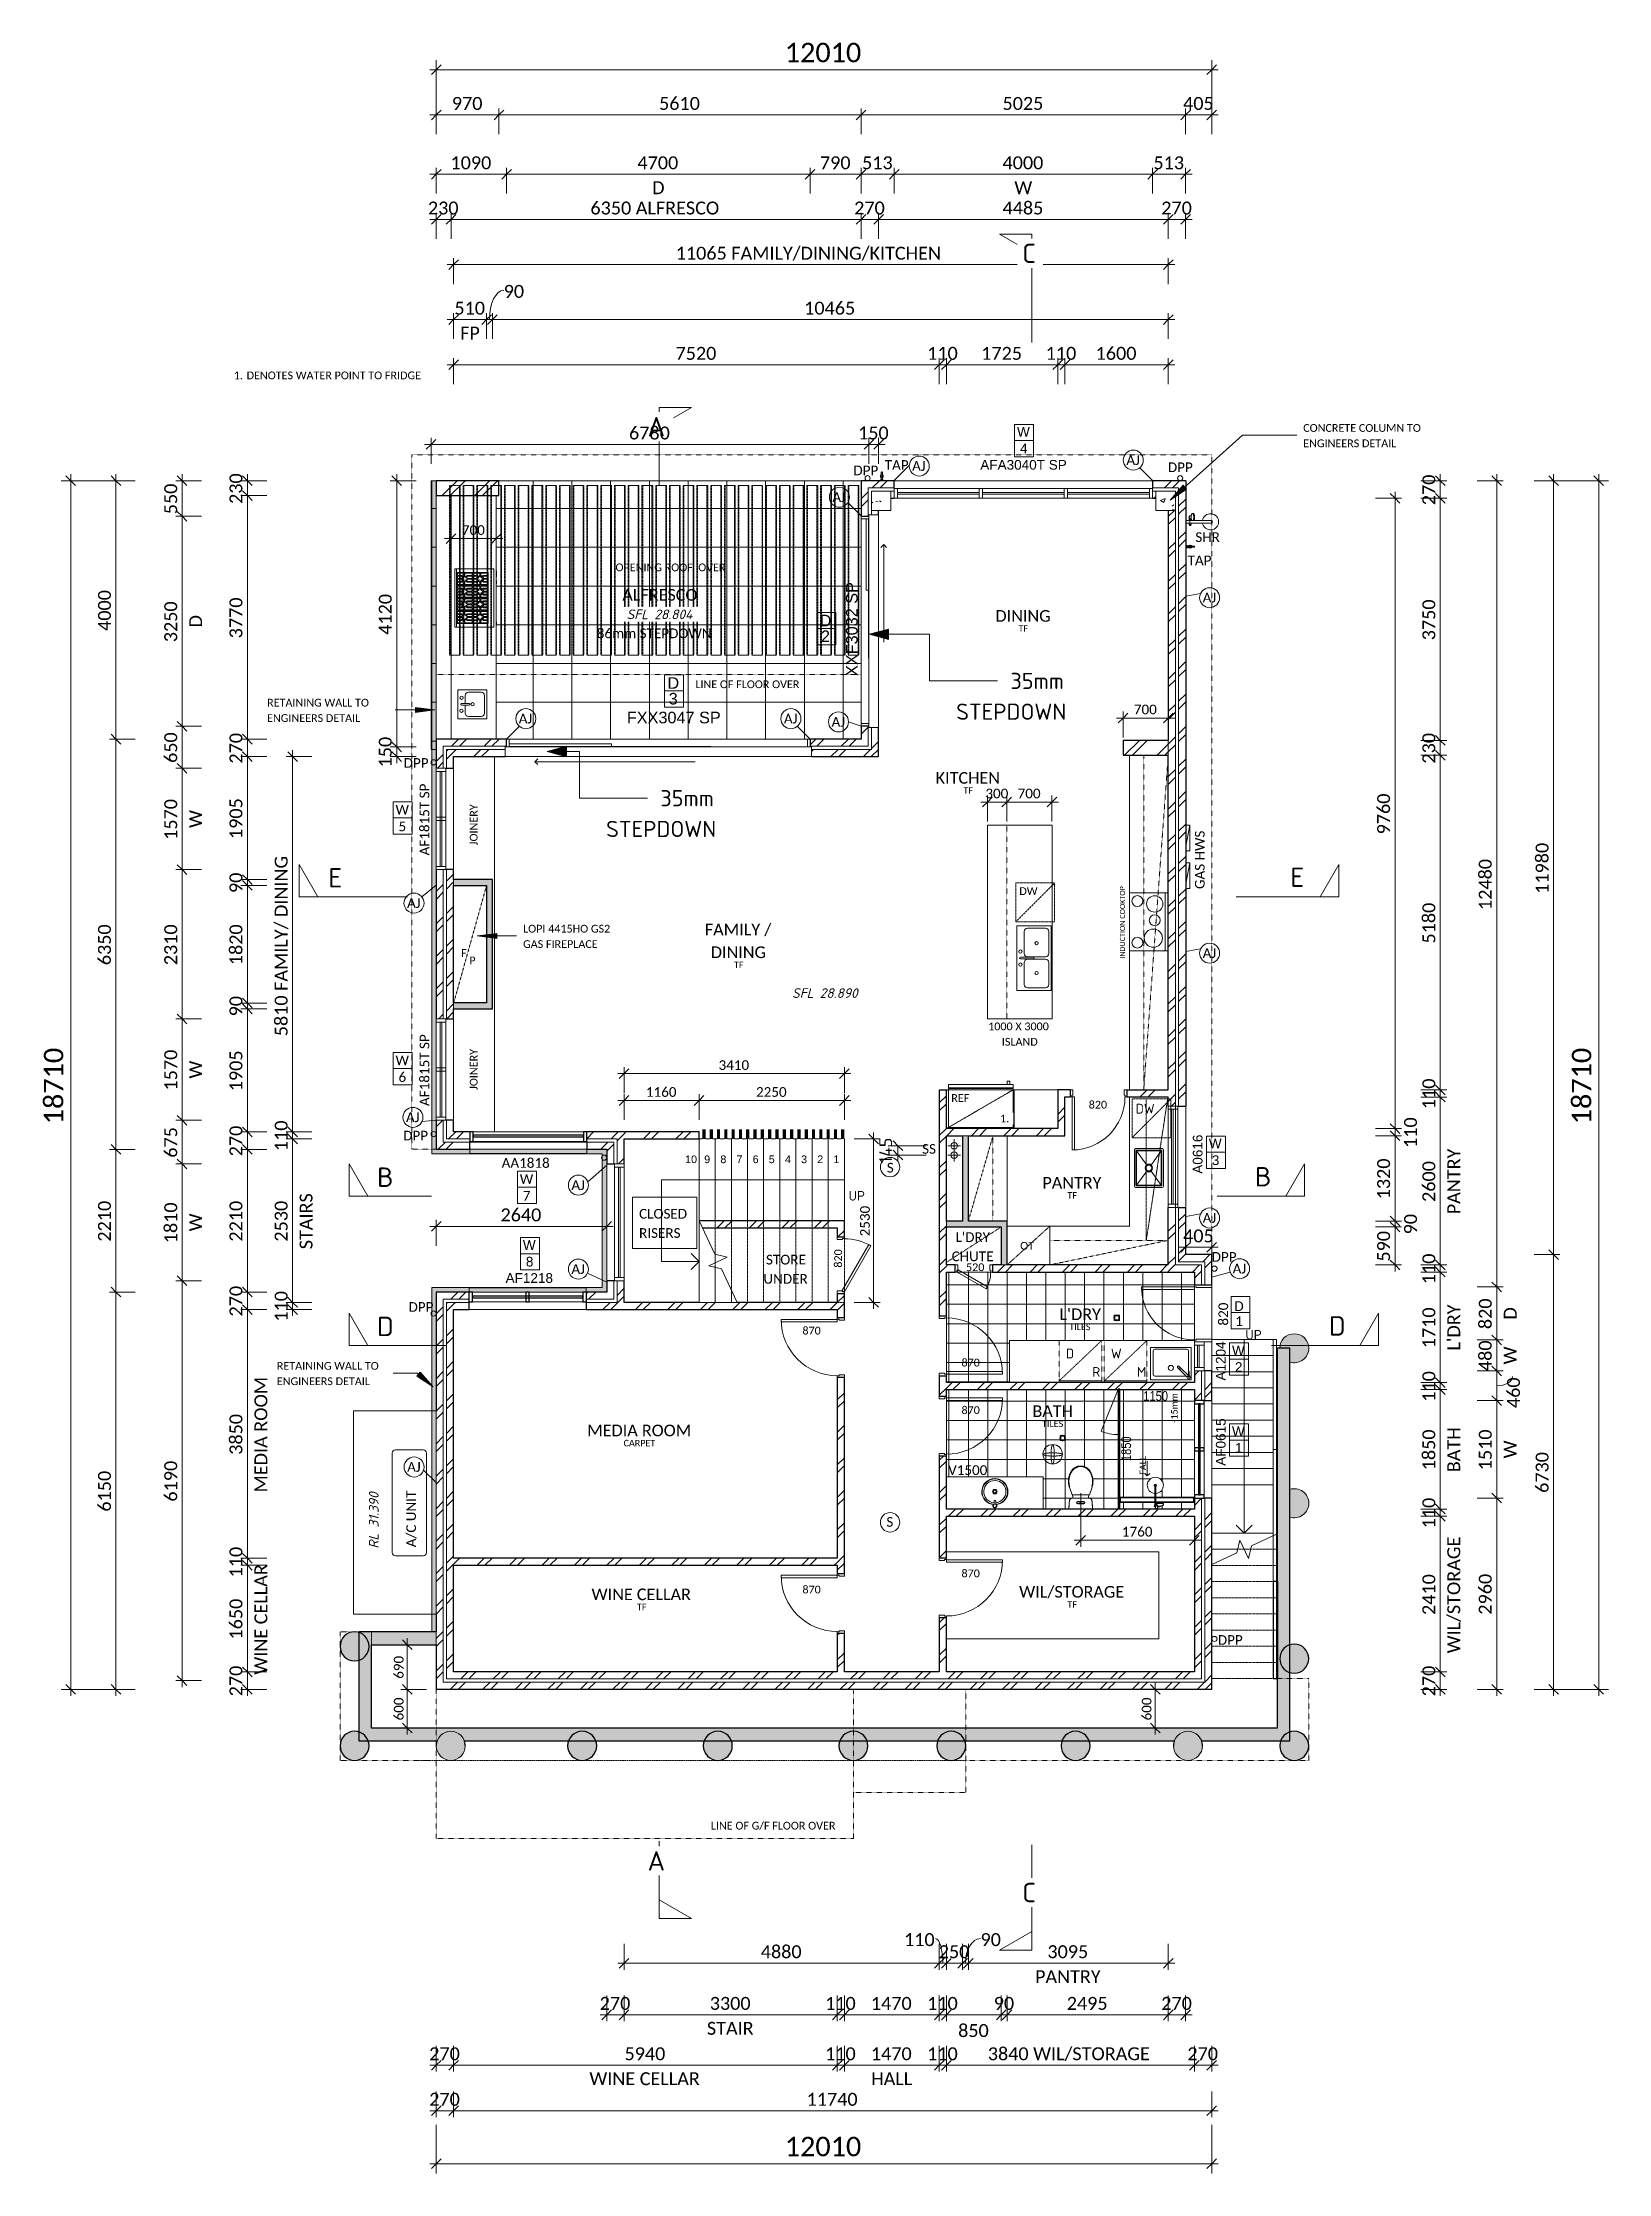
# Model space of a CAD drawing. Header units: millimetres. Extents: x 21880 to 46126, y 2095 to 35083.
import ezdxf

# ---------------------------------------------------------------- set-up
doc = ezdxf.new("R2010")
doc.units = ezdxf.units.MM
for name, pattern in [('Dash - Tight', [4.5, 3, -1.5]), ('Dash 1_16_', [3.175, 1.5875, -1.5875]), ('Dash 2_5mm', [5, 2.5, -2.5]), ('Overhead', [3.96875, 2.38125, -1.5875])]:
    doc.linetypes.add(name, pattern=pattern)
for name, color, linetype, lineweight in [('A-ANNO-DIMS', 211, 'Continuous', 9), ('A-ANNO-DIMS-100', 211, 'Continuous', 9), ('A-ANNO-IDEN', 131, 'Continuous', 9), ('A-ANNO-NOTE', 131, 'Continuous', 9), ('A-AREA-IDEN', 2, 'Continuous', 9), ('A-COLS', 52, 'Continuous', 9), ('A-DETL', 90, 'Continuous', 9), ('A-DETL-GENF', 92, 'Continuous', 9), ('A-DETL-MEDM', 33, 'Continuous', 25), ('A-DETL-THIN', 151, 'Continuous', 9), ('A-DOOR', 31, 'Continuous', 9), ('A-DOOR-FRAM', 31, 'Continuous', 18), ('A-DOOR-IDEN', 31, 'Continuous', 9), ('A-DOOR-OPNG', 31, 'Continuous', 9), ('A-FLOR', 192, 'Continuous', 9), ('A-FLOR-HRAL', 11, 'Continuous', 9), ('A-FLOR-OVHD', 1, 'Overhead', 9), ('A-FLOR-PATT', 8, 'Continuous', 9), ('A-GENM', 13, 'Continuous', 9), ('A-GLAZ', 151, 'Continuous', 9), ('A-GLAZ-IDEN', 152, 'Continuous', 9), ('A-SIGN', 13, 'Continuous', 9), ('A-WALL', 113, 'Continuous', 9), ('A-WALL-PATT', 111, 'Continuous', 25), ('E-ELEC-FIXT', 91, 'Continuous', 9), ('G-ANNO-DIMS', 111, 'Continuous', 9), ('G-ANNO-SYMB', 111, 'Continuous', 9), ('G-ANNO-TEXT', 231, 'Continuous', 9), ('I-WALL', 2, 'Continuous', 9), ('P-SANR-FIXT', 6, 'Continuous', 9), ('Q-SPCQ', 91, 'Continuous', 9), ('S-STRS', 31, 'Continuous', 9), ('S-STRS-ANNO', 31, 'Continuous', 9), ('S-STRS-IDEN', 31, 'Continuous', 9), ('S-STRS-MBND', 31, 'Overhead', 9)]:
    doc.layers.add(name, color=color, linetype=linetype, lineweight=lineweight)
doc.styles.add('Arial', font='arial.ttf', dxfattribs={"height": 119.0625})
doc.styles.add('Arial Narrow', font='ARIALN.TTF', dxfattribs={"height": 150})
doc.styles.add('Arial_1', font='arial.ttf', dxfattribs={"height": 150})
doc.styles.add('Arial_2', font='arial.ttf', dxfattribs={"height": 180})
doc.styles.add('Calibri', font='calibri.ttf', dxfattribs={"height": 100})
doc.styles.add('Calibri Light', font='calibril.ttf', dxfattribs={"height": 100})
doc.styles.add('Calibri_1', font='calibri.ttf', dxfattribs={"height": 150})
doc.styles.add('Calibri_2', font='calibri.ttf', dxfattribs={"height": 120})
doc.styles.add('Calibri_3', font='calibri.ttf', dxfattribs={"height": 180})
doc.styles.add('Calibri_4', font='calibri.ttf', dxfattribs={"height": 300})
doc.styles.add('Calibri_5', font='calibri.ttf', dxfattribs={"height": 200})
doc.styles.add('Calibri_6', font='calibri.ttf', dxfattribs={"height": 80})
doc.styles.add('ISOCPEUR', font='ISOCPEUR.ttf', dxfattribs={"height": 150})
doc.styles.add('ISOCPEUR_1', font='ISOCPEUR.ttf', dxfattribs={"height": 300})
doc.styles.add('ISOCPEUR_2', font='ISOCPEUR.ttf', dxfattribs={"height": 200})
doc.styles.add('ISOCPEUR_3', font='ISOCPEUR.ttf', dxfattribs={"height": 250})
doc.styles.add('ISOCPEUR_I', font='', dxfattribs={"height": 150})
doc.styles.get('ISOCPEUR_I').set_extended_font_data('ISOCPEUR', italic=True)
doc.dimstyles.new('1_5mm_Calibri_Orange', dxfattribs={"dimscale": 304.8, "dimtxt": 176.602264, "dimasz": 0.492126, "dimexe": 0.328084, "dimexo": 0.0625, "dimgap": 0, "dimtad": 1, "dimdec": 0, "dimzin": 0, "dimdsep": 46, "dimtxsty": 'Calibri_1', "dimblk1": 'OBLIQUE', "dimblk2": 'OBLIQUE', "dimsah": 1, "dimcen": 0.09, "dimdle": 0.328084, "dimazin": 0, "dimtfac": 1, "dimtdec": 4, "dimtix": 1, "dimtmove": 0, "dimatfit": 3, "dimfxl": 0.984252, "dimfxlon": 1, "dimtvp": 1, "dimtfill": 1, "dimtolj": 1, "dimtzin": 0, "dimarcsym": 2})
doc.dimstyles.new('1_5mm_Calibri_PINK', dxfattribs={"dimscale": 304.8, "dimtxt": 176.602264, "dimasz": 0.492126, "dimexe": 0.328084, "dimexo": 0.0625, "dimgap": 0, "dimtad": 1, "dimdec": 0, "dimzin": 0, "dimdsep": 46, "dimtxsty": 'Calibri_1', "dimblk1": 'OBLIQUE', "dimblk2": 'OBLIQUE', "dimsah": 1, "dimcen": 0.09, "dimdle": 0.328084, "dimazin": 0, "dimtfac": 1, "dimtdec": 4, "dimtix": 1, "dimtmove": 0, "dimatfit": 3, "dimfxl": 0.984252, "dimfxlon": 1, "dimtvp": 1, "dimtolj": 1, "dimtzin": 0, "dimarcsym": 2})
doc.dimstyles.new('1_5mm_Calibrii', dxfattribs={"dimscale": 304.8, "dimtxt": 176.602264, "dimasz": 0.492126, "dimexe": 0.328084, "dimexo": 0.0625, "dimgap": 0, "dimtad": 1, "dimdec": 0, "dimzin": 0, "dimdsep": 46, "dimtxsty": 'Calibri_1', "dimblk1": 'OBLIQUE', "dimblk2": 'OBLIQUE', "dimsah": 1, "dimcen": 0.09, "dimdle": 0.328084, "dimazin": 0, "dimtfac": 1, "dimtdec": 4, "dimtix": 1, "dimtmove": 0, "dimatfit": 3, "dimfxl": 0.984252, "dimfxlon": 1, "dimtvp": 1, "dimtolj": 1, "dimtzin": 0, "dimarcsym": 2})
doc.dimstyles.new('2_0mm_Calibrii', dxfattribs={"dimscale": 304.8, "dimtxt": 235.469685, "dimasz": 0.492126, "dimexe": 0.328084, "dimexo": 0.0625, "dimgap": 0, "dimtad": 1, "dimdec": 0, "dimzin": 0, "dimdsep": 46, "dimtxsty": 'Calibri_5', "dimblk1": 'OBLIQUE', "dimblk2": 'OBLIQUE', "dimsah": 1, "dimcen": 0.09, "dimdle": 0.328084, "dimazin": 0, "dimtfac": 1, "dimtdec": 4, "dimtix": 1, "dimtmove": 0, "dimatfit": 3, "dimfxl": 0.984252, "dimfxlon": 1, "dimtvp": 1, "dimtolj": 1, "dimtzin": 0, "dimarcsym": 2})
doc.dimstyles.new('2_0mm_Calibrii_1', dxfattribs={"dimscale": 304.8, "dimtxt": 235.469685, "dimasz": 0.492126, "dimexe": 0.328084, "dimexo": 0.0625, "dimgap": 0, "dimtad": 1, "dimdec": 0, "dimzin": 0, "dimdsep": 46, "dimtxsty": 'Calibri_5', "dimblk1": 'OBLIQUE', "dimblk2": 'OBLIQUE', "dimsah": 1, "dimcen": 0.09, "dimdle": 0.328084, "dimazin": 0, "dimtfac": 1, "dimtdec": 4, "dimtix": 1, "dimtmove": 2, "dimatfit": 3, "dimfxl": 0.984252, "dimfxlon": 1, "dimtvp": 1, "dimtolj": 1, "dimtzin": 0, "dimarcsym": 2})
doc.dimstyles.new('2_0mm_Calibrii_2', dxfattribs={"dimscale": 304.8, "dimtxt": 235.469685, "dimasz": 0.492126, "dimexe": 0.328084, "dimexo": 0.0625, "dimgap": 0, "dimtad": 1, "dimdec": 0, "dimzin": 0, "dimdsep": 46, "dimtxsty": 'Calibri_5', "dimblk1": 'OBLIQUE', "dimblk2": 'OBLIQUE', "dimsah": 1, "dimcen": 0.09, "dimdle": 0.328084, "dimazin": 0, "dimtfac": 1, "dimtdec": 4, "dimtix": 1, "dimtmove": 1, "dimatfit": 3, "dimfxl": 0.984252, "dimfxlon": 1, "dimtvp": 1, "dimtolj": 1, "dimtzin": 0, "dimarcsym": 2})
doc.dimstyles.new('2_0mm_Calibrii_slab_plan', dxfattribs={"dimscale": 304.8, "dimtxt": 235.469685, "dimasz": 0.492126, "dimexe": 0.328084, "dimexo": 0.0625, "dimgap": 0, "dimtad": 1, "dimdec": 0, "dimzin": 0, "dimdsep": 46, "dimtxsty": 'Calibri_5', "dimblk1": 'OBLIQUE', "dimblk2": 'OBLIQUE', "dimsah": 1, "dimcen": 0.09, "dimdle": 0.328084, "dimazin": 0, "dimtfac": 1, "dimtdec": 4, "dimtix": 1, "dimtmove": 0, "dimatfit": 3, "dimfxl": 0.984252, "dimfxlon": 1, "dimtvp": 1, "dimtolj": 1, "dimtzin": 0, "dimarcsym": 2})
doc.dimstyles.new('2_0mm_ISOCPEUR_-_Pink__services', dxfattribs={"dimscale": 304.8, "dimtxt": 200.550994, "dimasz": 0.492126, "dimexe": 0.492126, "dimexo": 0.0625, "dimgap": 0.098425, "dimtad": 1, "dimdec": 0, "dimzin": 0, "dimdsep": 46, "dimtxsty": 'ISOCPEUR_2', "dimblk1": 'OBLIQUE', "dimblk2": 'OBLIQUE', "dimsah": 1, "dimcen": 0.09, "dimdle": 0.328084, "dimazin": 0, "dimtfac": 1, "dimtdec": 4, "dimtix": 1, "dimtmove": 0, "dimatfit": 3, "dimfxl": 0.82021, "dimfxlon": 1, "dimtvp": 1, "dimtolj": 1, "dimtzin": 0, "dimarcsym": 2})
doc.dimstyles.new('3_0mm_CALIBRI', dxfattribs={"dimscale": 304.8, "dimtxt": 353.204527, "dimasz": 0.492126, "dimexe": 0.492126, "dimexo": 0.0625, "dimgap": 0, "dimtad": 1, "dimdec": 0, "dimzin": 0, "dimdsep": 46, "dimtxsty": 'Calibri_4', "dimblk1": 'OBLIQUE', "dimblk2": 'OBLIQUE', "dimsah": 1, "dimcen": 0.09, "dimdle": 0.328084, "dimazin": 0, "dimtfac": 1, "dimtdec": 4, "dimtix": 1, "dimtmove": 0, "dimatfit": 3, "dimfxl": 1.968504, "dimfxlon": 1, "dimtvp": 1, "dimtolj": 1, "dimtzin": 0, "dimarcsym": 2})
pattern_1 = [(45, (0, 0), (-251.4472, 251.4472), []), (45, (0, 381), (-251.4472, 251.4472), [])]
pattern_2 = [(50, (0, 0), (728.7365, -63.756), [76.2, -838.2]), (355, (0, 0), (-140.972, 764.228), [60.96, -670.56]), (100.451, (60.7, -5.3), (587.77, 700.467), [64.76, -712.36]), (46.184, (0, 203.2), (1084.316, -168.171), [114.3, -1257.3]), (96.636, (90.4, 189.2), (949.61, 989.71), [97.14, -1068.54]), (351.184, (0, 203.2), (949.62, 989.7), [91.44, -1005.84]), (21, (101.6, 152.4), (606.458, -409.0606), [76.2, -838.2]), (326, (101.6, 152.4), (247.208, 736.753), [60.96, -670.56]), (71.451, (152.14, 118.3), (853.668, 327.685), [64.76, -712.36]), (37.5, (0, 0), (12.3547, 338.2201), [33.528, -628.904, 33.528, -647.192, -673.1]), (37.5, (0, 0), (12.3547, 338.2201), [-1343.152, 33.528, -639.572]), (7.5, (0, 0), (267.279, 400.722), [33.528, -354.584, 33.528, -613.664, -256.54]), (7.5, (0, 0), (267.279, 400.722), [-1035.304, 33.528, -223.012]), (327.5, (-226.57, 0), (542.3633, -22.9153), [33.528, -220.472, 33.528, -758.952, -1051.56]), (327.5, (-226.57, 0), (542.3633, -22.9153), [-1046.48, 33.528, -1018.032]), (317.5, (-328.17, 0), (592.517, 101.707), [33.528, -296.672, 33.528, -492.76, -746.76]), (317.5, (-328.17, 0), (592.517, 101.707), [-856.488, 33.528, -713.232])]

msp = doc.modelspace()

# ---------------------------------------------------------------- texts
at = {"layer": 'A-ANNO-IDEN', "char_height": 150, "attachment_point": 1, "style": 'Calibri_1'}
for s, insert, width in [('DPP', (34435.2, 28534.6), 489.029), ('TAP', (34920, 28618.8), 464.979), ('DPP', (39304.7, 28583), 489.029), ('SHR', (39729.7, 27501.6), 481.012), ('TAP', (39609.5, 27142), 464.979), ('DPP', (27471.2, 24005.6), 489.029), ('DPP', (27463.1, 18236.3), 489.029), ('SS', (35499.1, 18030.7), 272.574), ('S', (34952, 17739.7), 136.287), ('DPP', (39982.6, 16358.3), 489.029), ('DPP', (27546.4, 15583.3), 489.029), ('S', (34945.7, 12255.9), 136.287), ('DPP', (40077.8, 10428), 489.029)]:
    msp.add_mtext(s, dxfattribs=dict(at, insert=insert, width=width))
at = {"layer": 'A-ANNO-IDEN', "char_height": 150, "attachment_point": 1, "rotation": 90, "style": 'Calibri_1'}
for s, insert, width in [('GAS HWS', (39723.6, 21978.7), 1138.396), ('A/C UNIT', (27511.9, 11788.8), 1106.329)]:
    msp.add_mtext(s, dxfattribs=dict(at, insert=insert, width=width))
at = {"layer": 'A-ANNO-IDEN', "color": 30, "insert": (35902.5, 13058.1), "char_height": 150, "width": 777.637, "attachment_point": 1, "style": 'Calibri_1'}
msp.add_mtext('V1500', dxfattribs=at)
at = {"layer": 'A-ANNO-NOTE', "lineweight": 18, "insert": (38924.1, 14205.1), "char_height": 150, "width": 481.012, "attachment_point": 1, "style": 'Arial Narrow'}
msp.add_mtext('1150', dxfattribs=at)
at = {"layer": 'A-ANNO-NOTE', "lineweight": 18, "attachment_point": 1, "rotation": 90}
for s, insert, char_height, width, style in [('-15mm', (39354.5, 13718.1), 100, 553.164, 'Calibri'), ('1850', (38584.3, 13122.6), 150, 481.012, 'Arial Narrow'), ('FALL', (38866.9, 12910.6), 100, 360.759, 'Calibri')]:
    msp.add_mtext(s, dxfattribs=dict(at, insert=insert, char_height=char_height, width=width, style=style))
at = {"layer": 'A-AREA-IDEN', "attachment_point": 1}
for s, insert, char_height, width, style in [('ALFRESCO', (30857.6, 26622.1), 180, 1427.004, 'Calibri_3'), ('DINING', (36635.2, 26297.1), 180, 1050.211, 'Calibri_3'), ('TF', (36992.2, 26061.7), 100, 184.388, 'Calibri Light'), ('KITCHEN', (35708.7, 23789.1), 180, 1226.582, 'Calibri_3'), ('TF', (36138.7, 23553.8), 100, 184.388, 'Calibri Light'), ('FAMILY /', (32135.3, 21440.5), 180, 1274.683, 'Calibri_3'), ('DINING', (32227.9, 21089.9), 180, 1050.211, 'Calibri_3'), ('TF', (32585.3, 20854.2), 100, 184.388, 'Calibri Light'), ('PANTRY', (37361.9, 17521.5), 180, 1122.362, 'Calibri_3'), ('TF', (37748.9, 17286.1), 100, 184.388, 'Calibri Light'), ("L'DRY", (37626.4, 15485.4), 180, 777.637, 'Calibri_3'), ('TILES', (37778.4, 15250), 100, 408.861, 'Calibri Light'), ('BATH', (37207.4, 13985.5), 180, 769.62, 'Calibri_3'), ('MEDIA ROOM', (30313.9, 13687), 180, 1972.151, 'Calibri_3'), ('TILES', (37356.4, 13750.1), 100, 408.861, 'Calibri Light'), ('CARPET', (30876.4, 13451.6), 100, 609.282, 'Calibri Light'), ('WINE CELLAR', (30379.9, 11149.7), 180, 1891.982, 'Calibri_3'), ('TF', (31084.4, 10914.4), 100, 184.388, 'Calibri Light'), ('WIL/STORAGE', (37000.9, 11188.9), 180, 1996.202, 'Calibri_3'), ('TF', (37748.4, 10953.6), 100, 184.388, 'Calibri Light')]:
    msp.add_mtext(s, dxfattribs=dict(at, insert=insert, char_height=char_height, width=width, style=style))
at = {"layer": 'A-DOOR-IDEN', "attachment_point": 1, "rotation": 90}
for s, insert, char_height, width, style in [('XXF3032 SP', (34320, 25277.5), 180, 1739.662, 'Arial_2'), ('820', (34138, 16117), 120, 360.759, 'Calibri_2'), ('820', (40087.7, 15220.5), 150, 456.962, 'Calibri_1')]:
    msp.add_mtext(s, dxfattribs=dict(at, insert=insert, char_height=char_height, width=width, style=style))
at = {"layer": 'A-DOOR-IDEN', "attachment_point": 1}
for s, insert, char_height, width, style in [('D', (33913.1, 26225.2), 180, 216.456, 'Arial_2'), ('2', (33932.6, 25982.1), 180, 168.354, 'Arial_2'), ('D', (31555.7, 25258.8), 180, 216.456, 'Arial_2'), ('3', (31575.2, 25015.7), 180, 168.354, 'Arial_2'), ('FXX3047 SP', (30927.2, 24724), 180, 1739.662, 'Arial_2'), ('820', (38079.1, 18700.3), 120, 360.759, 'Calibri_2'), ('520', (36178.6, 16183.4), 120, 360.759, 'Calibri_2'), ('D', (40334.5, 15596), 150, 184.388, 'Calibri_1'), ('870', (33645.6, 15202.5), 120, 360.759, 'Calibri_2'), ('1', (40347.5, 15364.9), 150, 152.321, 'Calibri_1'), ('870', (36108.8, 14707.6), 120, 360.759, 'Calibri_2'), ('870', (36108.8, 13971.1), 120, 360.759, 'Calibri_2'), ('870', (36108.8, 11444), 120, 360.759, 'Calibri_2'), ('870', (33645.6, 11194.2), 120, 360.759, 'Calibri_2')]:
    msp.add_mtext(s, dxfattribs=dict(at, insert=insert, char_height=char_height, width=width, style=style))
at = {"layer": 'A-GLAZ-IDEN', "char_height": 150, "attachment_point": 1}
for s, insert, width, style in [('W', (36969.2, 29132.2), 256.54, 'Arial_1'), ('4', (37015.2, 28874.3), 144.304, 'Arial_1'), ('AFA3040T SP', (36400.2, 28621.2), 1635.442, 'Arial_1'), ('W', (27345.1, 23280.8), 264.557, 'Calibri_1'), ('5', (27391.1, 23022.9), 152.321, 'Calibri_1'), ('W', (27345.1, 19400.8), 264.557, 'Calibri_1'), ('6', (27391.1, 19142.9), 152.321, 'Calibri_1'), ('AA1818', (28988.6, 17813.2), 945.991, 'Calibri_1'), ('W', (39939.3, 18113.9), 256.54, 'Arial_1'), ('3', (39985.3, 17855.9), 144.304, 'Arial_1'), ('W', (29269.6, 17563.5), 264.557, 'Calibri_1'), ('7', (29315.6, 17305.5), 152.321, 'Calibri_1'), ('W', (29317.6, 16542.9), 256.54, 'Arial_1'), ('8', (29363.6, 16285), 144.304, 'Arial_1'), ('AF1218', (29049.6, 16031.9), 905.907, 'Arial_1'), ('W', (40296.8, 14912), 256.54, 'Arial_1'), ('2', (40342.8, 14654.1), 144.304, 'Arial_1'), ('W', (40296.8, 13659), 256.54, 'Arial_1'), ('1', (40342.8, 13401), 144.304, 'Arial_1')]:
    msp.add_mtext(s, dxfattribs=dict(at, insert=insert, width=width, style=style))
at = {"layer": 'A-GLAZ-IDEN', "char_height": 150, "attachment_point": 1, "rotation": 90}
for s, insert, width, style in [('AF1815T SP', (27718.8, 22498.8), 1410.97, 'Calibri_1'), ('AF1815T SP', (27718.8, 18618.8), 1410.97, 'Calibri_1'), ('A0616', (39690.6, 17571.3), 745.569, 'Arial_1'), ('A1204', (40048.1, 14369.5), 745.569, 'Arial_1'), ('AF0615', (40048.1, 13050.4), 905.907, 'Arial_1')]:
    msp.add_mtext(s, dxfattribs=dict(at, insert=insert, width=width, style=style))
at = {"layer": 'G-ANNO-DIMS', "insert": (33484.6, 20443.1), "char_height": 150, "width": 1174.98, "attachment_point": 1, "line_spacing_factor": 1.135194, "style": 'ISOCPEUR_I', "bg_fill": 3, "box_fill_scale": 1.25, "bg_fill_color": 9, "bg_fill_true_color": 13158600, "bg_fill_transparency": 0}
msp.add_mtext('SFL 28.890', dxfattribs=at)
at = {"layer": 'G-ANNO-TEXT', "color": 30, "insert": (24840.3, 29990.5), "char_height": 120, "width": 176.371, "attachment_point": 1, "style": 'Calibri_2', "bg_fill": 3, "box_fill_scale": 1.25, "bg_fill_color": 9, "bg_fill_true_color": 13158600, "bg_fill_transparency": 0}
msp.add_mtext('1.', dxfattribs=at)
at = {"layer": 'G-ANNO-TEXT', "color": 7, "attachment_point": 1}
for s, insert, char_height, width, style in [('CONCRETE COLUMN TO ', (41400.3, 29177.1), 120, 2284.809, 'Calibri_2'), ('ENGINEERS DETAIL', (41400.3, 28938.9), 120, 1787.763, 'Calibri_2'), ('OPENING ROOF  OVER', (30751.6, 27018.3), 120, 2116.455, 'Calibri_2'), ('LINE OF FLOOR OVER', (31988.2, 25209), 120, 1996.202, 'Calibri_2'), ('35mm ', (36867.1, 25325.6), 250, 978.059, 'ISOCPEUR_3'), ('RETAINING WALL TO ', (25356.4, 24923.8), 120, 2020.253, 'Calibri_2'), ('STEPDOWN', (36027, 24849.3), 250, 1996.202, 'ISOCPEUR_3'), ('ENGINEERS DETAIL', (25356.4, 24685.7), 120, 1787.763, 'Calibri_2'), ('35mm ', (31446.1, 23509.9), 250, 978.059, 'ISOCPEUR_3'), ('STEPDOWN', (30606, 23033.6), 250, 1996.202, 'ISOCPEUR_3'), ('DW', (37004.6, 22006.3), 120, 352.743, 'Calibri_2'), ('GAS FIREPLACE', (29320.2, 21186.5), 120, 1427.004, 'Calibri_2'), ('LOPI 4415HO GS2', (29320.2, 21424.6), 120, 1683.544, 'Calibri_2'), ('F', (28360.4, 21048.8), 120, 104.219, 'Calibri_2'), ('P', (28487.8, 20934.1), 120, 120.253, 'Calibri_2'), ('1000 X 3000', (36521.6, 19912.2), 120, 1194.514, 'Calibri_2'), ('ISLAND', (36733.3, 19674), 120, 689.451, 'Calibri_2'), ('REF', (35950.4, 18803.8), 120, 344.726, 'Calibri_2'), ('DW', (38803.6, 18653.6), 150, 344.726, 'ISOCPEUR'), ('CLOSED', (31116.4, 17026.5), 150, 954.008, 'Calibri_1'), ('RISERS', (31116.4, 16728.8), 150, 809.704, 'Calibri_1'), ("L'DRY", (36015.9, 16665), 150, 681.434, 'Calibri_1'), ('OT', (37017.6, 16515.5), 120, 264.557, 'Calibri_2'), ('STORE', (33081.4, 16316.3), 150, 785.654, 'Calibri_1'), ('CHUTE', (35956.3, 16367.4), 150, 825.738, 'Calibri_1'), ('UNDER', (33041.7, 16018.7), 150, 873.839, 'Calibri_1'), ('D', (37724.7, 14863.1), 150, 144.304, 'ISOCPEUR'), ('W', (38421.8, 14863.1), 150, 200.422, 'ISOCPEUR'), ('RETAINING WALL TO ', (25507.5, 14656.9), 120, 2020.253, 'Calibri_2'), ('R', (38133.5, 14578.1), 150, 144.304, 'ISOCPEUR'), ('M', (38824.5, 14578.1), 150, 160.338, 'ISOCPEUR'), ('ENGINEERS DETAIL', (25507.5, 14418.8), 120, 1787.763, 'Calibri_2'), ('LINE OF G/F FLOOR OVER', (32227.9, 7538.3), 120, 2389.029, 'Calibri_2')]:
    msp.add_mtext(s, dxfattribs=dict(at, insert=insert, char_height=char_height, width=width, style=style))
at = {"layer": 'G-ANNO-TEXT', "color": 140, "char_height": 150, "width": 264.557, "attachment_point": 1, "style": 'Calibri_1'}
for insert in [(35344.2, 28603.8), (38661.5, 28695.3), (34110.1, 28120.6), (39843.5, 26565.3), (29252.8, 24692.4), (33358.9, 24692.4), (34096.8, 24642.5), (27523.6, 21837.2), (39843.5, 21062.1), (27507.1, 18520.3), (30068.5, 17471.2), (39843.5, 16962.1), (30068.5, 16171.2), (40307.4, 16177.4), (27524.9, 13107.1)]:
    msp.add_mtext('AJ', dxfattribs=dict(at, insert=insert))
at = {"layer": 'G-ANNO-TEXT', "color": 7, "attachment_point": 1, "rotation": 90}
for s, insert, char_height, width, style in [('JOINERY', (28495.3, 22655.2), 120, 785.654, 'Calibri_2'), ('INDUCTION COOKTOP', (38561.5, 20900.4), 80, 1394.936, 'Calibri_6'), ('JOINERY', (28495.3, 18867.5), 120, 785.654, 'Calibri_2'), ('RL 31.390', (26933.4, 11767.3), 150, 1042.194, 'ISOCPEUR_I')]:
    msp.add_mtext(s, dxfattribs=dict(at, insert=insert, char_height=char_height, width=width, style=style))
at = {"layer": 'S-STRS-ANNO', "attachment_point": 1, "line_spacing_factor": 0.941778, "style": 'Arial'}
for s, insert, char_height, width in [('10', (31828.9, 17854.3), 119.06, 219.776), ('9', (32124.7, 17854.3), 119.1, 109.888), ('8', (32374.7, 17854.3), 119.1, 109.888), ('7', (32624.7, 17854.3), 119.1, 109.888), ('6', (32874.7, 17854.3), 119.1, 109.888), ('5', (33124.7, 17854.3), 119.1, 109.888), ('4', (33374.7, 17854.3), 119.1, 109.888), ('3', (33624.7, 17854.3), 119.1, 109.888), ('2', (33874.7, 17854.3), 119.1, 109.888), ('1', (34124.7, 17854.3), 119.1, 109.888)]:
    msp.add_mtext(s, dxfattribs=dict(at, insert=insert, char_height=char_height, width=width))
at = {"layer": 'S-STRS-IDEN', "char_height": 150, "width": 286.069, "attachment_point": 1, "line_spacing_factor": 1.135194, "style": 'ISOCPEUR'}
for insert in [(34360.7, 17304.9), (40505.5, 15153.4)]:
    msp.add_mtext('UP', dxfattribs=dict(at, insert=insert))

# ---------------------------------------------------------------- blocks, each defined once
blk = doc.blocks.new('Single - Timber Frame  - 820x2400-1926250-1_ LOWER GROUND FLOOR')
at = {"layer": 'A-DOOR'}
for p, q in [((-300, 465), (-319, 432)), ((391, 22), (-319, 432)), ((410, 55), (-300, 465)), ((410, 55), (391, 22))]:
    blk.add_line(p, q, dxfattribs=at)
at = {"layer": 'A-DOOR-FRAM'}
for p, q in [((-440, 55), (-413, 55)), ((-413, 55), (-413, 25)), ((-413, 25), (-398, 25)), ((-398, 25), (-398, -55)), ((398, 25), (413, 25)), ((398, -55), (398, 25)), ((413, 55), (440, 55)), ((413, 25), (413, 55)), ((-398, -55), (-440, -55)), ((440, -55), (398, -55))]:
    blk.add_line(p, q, dxfattribs=at)
at = {"layer": 'A-DOOR-OPNG'}
blk.add_arc((410, 55), 820, 150, 180, dxfattribs=at)
blk = doc.blocks.new('Stacker Door - 3 Panel - FXX3047 SP-2545092-1_ LOWER GROUND FLOOR')
at = {"layer": 'A-DOOR', "lineweight": 18}
for p, q in [((-2593, 135), (-2553, 135)), ((-2553, 135), (-2553, 60)), ((-2553, 20), (-2553, 15)), ((2067, 15), (2067, 135)), ((2067, 135), (2107, 135))]:
    blk.add_line(p, q, dxfattribs=at)
at = {"layer": 'A-DOOR'}
for q in [(-2111, -171), (325, -214), (-2111, -256)]:
    blk.add_line((-2154, -214), q, dxfattribs=at)
at = {"layer": 'A-DOOR-FRAM', "lineweight": 9}
for p, q in [((-2553, 60), (-968, 60)), ((-2553, 60), (-2553, 20)), ((-968, 20), (-2553, 20)), ((-1015, 20), (570, 20)), ((-1015, 20), (-1015, 15)), ((-968, 60), (-968, 20)), ((570, 20), (570, 15))]:
    blk.add_line(p, q, dxfattribs=at)
blk = doc.blocks.new('Single - Timber Frame  - 950x2100 EXTERIOR-2625504-1_ LOWER GROUND FLOOR')
at = {"layer": 'A-DOOR'}
for p, q in [((410, 955), (372, 955)), ((372, 135), (372, 955)), ((410, 135), (410, 955)), ((410, 135), (372, 135))]:
    blk.add_line(p, q, dxfattribs=at)
at = {"layer": 'A-DOOR-FRAM'}
for p, q in [((-440, 135), (-413, 135)), ((-413, 135), (-413, 105)), ((-413, 105), (-398, 105)), ((-398, 105), (-398, -135)), ((398, 105), (413, 105)), ((398, -135), (398, 105)), ((413, 135), (440, 135)), ((413, 105), (413, 135)), ((-440, -135), (-440, -15)), ((-398, -135), (-440, -135)), ((440, -135), (398, -135))]:
    blk.add_line(p, q, dxfattribs=at)
at = {"layer": 'A-DOOR-OPNG'}
blk.add_arc((410, 135), 820, 90, 180, dxfattribs=at)
blk = doc.blocks.new('Top Rail Type - Top Rail_Internal_-1594673-1_ LOWER GROUND FLOOR')
at = {"layer": 'A-FLOR-HRAL'}
for p, q in [((40935, 15007), (40985, 15007)), ((40935, 13300), (40935, 15007)), ((40985, 15007), (40985, 13300)), ((40985, 13300), (40935, 13300))]:
    blk.add_line(p, q, dxfattribs=at)
blk = doc.blocks.new('Top Rail Type - Top Rail_Internal_-V1-1_ LOWER GROUND FLOOR')
at = {"layer": 'A-FLOR-HRAL'}
for p, q in [((40985, 15007), (40935, 15007)), ((40935, 15007), (40935, 12757)), ((40985, 15007), (40985, 12757)), ((40935, 12757), (40935, 12257)), ((40985, 12757), (40985, 12257)), ((40935, 12257), (40935, 11966)), ((40985, 12257), (40985, 11990)), ((40935, 11966), (40985, 11990))]:
    blk.add_line(p, q, dxfattribs=at)
at = {"layer": 'A-FLOR-HRAL', "linetype": 'Overhead'}
for p, q in [((40935, 11966), (40935, 9757)), ((40985, 11990), (40985, 9757)), ((40985, 9757), (40935, 9757))]:
    blk.add_line(p, q, dxfattribs=at)
blk = doc.blocks.new('Single - Timber Frame  - 520x2400-2337658-1_ LOWER GROUND FLOOR')
at = {"layer": 'A-DOOR'}
for p, q in [((-190, 315), (-209, 282)), ((241, 22), (-209, 282)), ((260, 55), (-190, 315)), ((260, 55), (241, 22))]:
    blk.add_line(p, q, dxfattribs=at)
at = {"layer": 'A-DOOR-FRAM'}
for p, q in [((-290, 55), (-263, 55)), ((-263, 55), (-263, 25)), ((-263, 25), (-248, 25)), ((-248, 25), (-248, -55)), ((248, 25), (263, 25)), ((248, -55), (248, 25)), ((263, 55), (290, 55)), ((263, 25), (263, 55)), ((-248, -55), (-290, -55)), ((290, -55), (248, -55))]:
    blk.add_line(p, q, dxfattribs=at)
at = {"layer": 'A-DOOR-OPNG'}
blk.add_arc((260, 55), 520, 150, 180, dxfattribs=at)
blk = doc.blocks.new('Laundry Sink - Laundry Sink-1633200-1_ LOWER GROUND FLOOR')
at = {"layer": 'P-SANR-FIXT'}
for p, q in [((-315, 0), (-315, 500)), ((-315, 500), (315, 500)), ((-275, 450), (-275, 85)), ((250, 475), (-250, 475)), ((275, 133), (275, 450)), ((315, 500), (315, 0)), ((315, 0), (-315, 0)), ((-250, 60), (236, 60)), ((109, 187), (134, 162)), ((155, 184), (130, 208)), ((134, 162), (253, 43)), ((273, 66), (155, 184)), ((272, 127), (272, 51)), ((275, 121), (275, 122)), ((282, 51), (282, 127))]:
    blk.add_line(p, q, dxfattribs=at)
at = {"layer": 'P-SANR-FIXT', "flags": 128}
for points in [[(134, 183), (131, 181), (128, 180), (125, 180), (121, 180), (118, 181), (114, 183), (110, 186), (107, 189), (105, 192), (103, 196), (102, 199), (102, 203), (102, 207), (103, 210), (105, 212)], [(105, 212), (108, 214), (111, 215), (114, 216), (118, 215), (121, 214), (125, 212), (129, 210), (132, 207), (134, 203), (136, 200), (137, 196), (137, 192), (137, 189), (136, 186), (134, 183)], [(277, 120), (276, 120), (275, 120), (274, 121), (274, 122), (273, 123), (273, 124), (272, 126), (272, 127), (272, 129), (273, 130), (273, 131), (274, 133), (274, 133), (275, 134), (276, 135), (277, 135)], [(275, 40), (274, 41), (274, 42), (273, 44), (273, 45), (273, 47), (272, 49), (272, 51), (272, 53)], [(277, 135), (278, 135), (279, 134), (280, 133), (281, 133), (281, 131), (282, 130), (282, 129), (282, 127), (282, 126), (282, 124), (281, 123), (281, 122), (280, 121), (279, 120), (278, 120), (277, 120)], [(282, 53), (282, 51), (282, 49), (282, 47), (282, 45), (281, 44), (281, 42), (280, 41), (279, 40)]]:
    blk.add_lwpolyline(points, dxfattribs=at)
at = {"layer": 'P-SANR-FIXT'}
blk.add_circle((0, 185), 40, dxfattribs=at)
for centre, start, end in [((-250, 450), 90, 180), ((250, 450), 0, 90), ((-250, 85), 180, 270), ((277, 40), 100.2758, 225), ((277, 40), 175.5013, 180), ((277, 40), 175.5013, 180), ((277, 40), 160.8363, 165), ((277, 40), 160.8363, 165), ((277, 40), 190.3506, 195), ((277, 40), 190.3506, 195), ((277, 40), 205.7523, 210), ((277, 40), 205.7523, 210), ((277, 40), 146.2555, 150), ((277, 40), 146.2555, 150), ((277, 40), 225, 45), ((277, 40), 120, 123.6301), ((277, 40), 120, 123.6301), ((250, 85), 321.0646, 344.2972), ((277, 40), 105, 109.0546), ((277, 40), 105, 109.0546), ((277, 40), 45, 79.6909)]:
    blk.add_arc(centre, 25, start, end, dxfattribs=at)
for centre, major_axis, ratio, start_param, end_param in [((144, 173), (10.6, 10.6), 0.481984, 3.141593, 4.712389), ((144, 173), (10.6, 10.6), 0.481984, 3.141593, 4.712389), ((144, 173), (10.6, 10.6), 0.481984, 4.712389, 6.283185), ((144, 173), (10.6, 10.6), 0.481984, 4.712389, 6.283185), ((277, 42), (-5, 0), 0.422618, 1.127318, 1.570796), ((277, 42), (5, 0), 0.422618, 4.712389, 5.155867)]:
    blk.add_ellipse(centre, major_axis=major_axis, ratio=ratio, start_param=start_param, end_param=end_param, dxfattribs=at)
for points, knots in [([(254, 49), (254, 49), (254, 49), (254, 48), (253, 47), (253, 46), (253, 45), (253, 45), (253, 44), (253, 44)], [0.2222222, 0.2222222, 0.2222222, 0.2222222, 0.2361111, 0.25, 0.2777778, 0.3333333, 0.3888889, 0.4166667, 0.4444444, 0.4444444, 0.4444444, 0.4444444]), ([(273, 65), (273, 65), (273, 65), (272, 64), (271, 64), (270, 64), (269, 63), (268, 63), (268, 63), (268, 63)], [0.5700411, 0.5700411, 0.5700411, 0.5700411, 0.5833333, 0.6111111, 0.6666667, 0.7222222, 0.75, 0.7638889, 0.7777778, 0.7777778, 0.7777778, 0.7777778])]:
    blk.add_open_spline(points, degree=3, knots=knots, dxfattribs=at)
for points in [[(260, 58), (259, 57), (259, 57), (258, 56)], [(261, 59), (260, 58), (260, 58), (260, 58)]]:
    blk.add_open_spline(points, degree=3, dxfattribs=at)
blk = doc.blocks.new('Washing Machine - 660 mmx660 mm - Private-1633201-1_ LOWER GROUND FLOOR')
at = {"layer": 'P-SANR-FIXT'}
for p, q in [((10, 330), (33, 330)), ((33, 330), (61, 330)), ((33, 330), (33, -330)), ((33, -330), (10, -330)), ((61, -330), (33, -330))]:
    blk.add_line(p, q, dxfattribs=at)
blk = doc.blocks.new('Single - Timber Frame  - 870x2400-2599487-1_ LOWER GROUND FLOOR')
at = {"layer": 'A-DOOR'}
for p, q in [((435, 925), (397, 925)), ((397, 55), (397, 925)), ((435, 55), (435, 925)), ((435, 55), (397, 55))]:
    blk.add_line(p, q, dxfattribs=at)
at = {"layer": 'A-DOOR-FRAM'}
for p, q in [((-465, 55), (-438, 55)), ((-438, 55), (-438, 25)), ((-438, 25), (-423, 25)), ((-423, 25), (-423, -55)), ((423, 25), (438, 25)), ((423, -55), (423, 25)), ((438, 55), (465, 55)), ((438, 25), (438, 55)), ((-423, -55), (-465, -55)), ((465, -55), (423, -55))]:
    blk.add_line(p, q, dxfattribs=at)
at = {"layer": 'A-DOOR-OPNG'}
blk.add_arc((435, 55), 870, 90, 180, dxfattribs=at)
blk = doc.blocks.new('2 panel 1 mullion - AF0615-1979268-1_ LOWER GROUND FLOOR')
at = {"layer": 'A-GLAZ', "lineweight": 25}
for p, q in [((-705, 15), (-755, 15)), ((-755, 15), (-755, -135)), ((-705, -135), (-705, 15)), ((25, 15), (-25, 15)), ((-25, 15), (-25, -135)), ((25, -135), (25, 15)), ((755, 15), (705, 15)), ((705, 15), (705, -135)), ((755, -135), (755, 15)), ((-755, -135), (-705, -135)), ((705, -47.5), (-705, -47.5)), ((-705, -47.5), (-705, -72.5)), ((-705, -72.5), (705, -72.5)), ((-25, -135), (25, -135)), ((705, -72.5), (705, -47.5)), ((705, -135), (755, -135))]:
    blk.add_line(p, q, dxfattribs=at)
at = {"layer": 'A-GLAZ'}
for p, q in [((-705, 15), (-25, 15)), ((25, 15), (705, 15)), ((-25, -135), (-705, -135)), ((705, -135), (25, -135))]:
    blk.add_line(p, q, dxfattribs=at)
blk = doc.blocks.new('F_AA 0606 - 1509_1 PANEL_ - F3018-2099795-1_ LOWER GROUND FLOOR')
at = {"layer": 'A-GLAZ', "lineweight": 18}
for p, q in [((-905, 135), (-855, 135)), ((-905, -15), (-905, 135)), ((-855, 135), (-855, -15)), ((-855, 72.5), (855, 72.5)), ((-855, 47.5), (-855, 72.5)), ((855, 47.5), (-855, 47.5)), ((855, 135), (905, 135)), ((855, -15), (855, 135)), ((855, 72.5), (855, 47.5)), ((905, 135), (905, -15)), ((-855, -15), (-905, -15)), ((905, -15), (855, -15))]:
    blk.add_line(p, q, dxfattribs=at)
at = {"layer": 'A-GLAZ'}
for p, q in [((855, 135), (-855, 135)), ((-855, -15), (855, -15))]:
    blk.add_line(p, q, dxfattribs=at)
blk = doc.blocks.new('slim awning centre transom - AA1818-2343414-1_ LOWER GROUND FLOOR')
at = {"layer": 'A-GLAZ', "lineweight": 25}
for p, q in [((-855, 15), (-905, 15)), ((-905, 15), (-905, -135)), ((-855, -135), (-855, 15)), ((905, 15), (855, 15)), ((855, 15), (855, -135)), ((905, -135), (905, 15)), ((-905, -135), (-855, -135)), ((855, -60), (-855, -60)), ((-855, -60), (-855, -85)), ((-855, -85), (855, -85)), ((855, -85), (855, -60)), ((855, -135), (905, -135))]:
    blk.add_line(p, q, dxfattribs=at)
at = {"layer": 'A-GLAZ'}
for p, q in [((-855, 15), (855, 15)), ((855, -135), (-855, -135))]:
    blk.add_line(p, q, dxfattribs=at)
blk = doc.blocks.new('Wall_Sloped_Sill - Wall_Sloped_Sill-1979025-1_ LOWER GROUND FLOOR')
at = {"layer": 'A-GENM'}
for p, q in [((-905, 135), (-905, 198)), ((-905, 198), (905, 198)), ((905, 25), (-905, 25)), ((905, 198), (905, 135))]:
    blk.add_line(p, q, dxfattribs=at)
blk = doc.blocks.new('M_Range-1200mm - Burners-1782532-1_ LOWER GROUND FLOOR')
at = {"layer": 'Q-SPCQ'}
for p, q in [((-450, 25), (-450, 600)), ((450, 600), (-450, 600)), ((-370, 644), (-420, 644)), ((-420, 644), (-420, 640)), ((-197, 516), (-394, 516)), ((-394, 516), (-394, 25)), ((-382, 400), (-382, 502)), ((-382, 502), (-348, 502)), ((-336, 400), (-382, 400)), ((-382, 277), (-382, 387)), ((-382, 387), (-336, 387)), ((-330, 644), (-370, 644)), ((-348, 502), (-348, 434)), ((-348, 434), (-326, 407)), ((-326, 370), (-348, 343)), ((-348, 343), (-348, 277)), ((-336, 439), (-336, 502)), ((-336, 502), (-303, 502)), ((-316, 417), (-336, 439)), ((-336, 338), (-316, 360)), ((-336, 277), (-336, 338)), ((-330, 640), (-330, 644)), ((-303, 502), (-303, 434)), ((-303, 343), (-303, 277)), ((-289, 434), (-289, 502)), ((-289, 502), (-256, 502)), ((-289, 277), (-289, 343)), ((-256, 446), (-279, 417)), ((-279, 360), (-256, 338)), ((-220, 644), (-270, 644)), ((-270, 644), (-270, 640)), ((-269, 407), (-243, 440)), ((-243, 343), (-269, 370)), ((-256, 502), (-256, 446)), ((-210, 400), (-256, 400)), ((-256, 387), (-210, 387)), ((-256, 338), (-256, 277)), ((-243, 440), (-243, 502)), ((-243, 502), (-210, 502)), ((-243, 277), (-243, 343)), ((-220, 640), (-220, 644)), ((-210, 502), (-210, 400)), ((-210, 387), (-210, 277)), ((0, 516), (-197, 516)), ((-197, 516), (-197, 25)), ((-197, 25), (-197, 516)), ((-185, 400), (-185, 502)), ((-185, 502), (-151, 502)), ((-138, 400), (-185, 400)), ((-185, 277), (-185, 387)), ((-185, 387), (-138, 387)), ((-151, 502), (-151, 434)), ((-151, 434), (-129, 407)), ((-129, 370), (-151, 343)), ((-151, 343), (-151, 277)), ((-138, 439), (-138, 502)), ((-138, 502), (-105, 502)), ((-119, 417), (-138, 439)), ((-138, 338), (-119, 360)), ((-138, 277), (-138, 338)), ((-105, 502), (-105, 434)), ((-105, 343), (-105, 277)), ((-92, 434), (-92, 502)), ((-92, 502), (-59, 502)), ((-92, 277), (-92, 343)), ((-59, 446), (-82, 417)), ((-82, 360), (-59, 338)), ((-71, 407), (-46, 440)), ((-46, 343), (-71, 370)), ((-59, 502), (-59, 446)), ((-13, 400), (-59, 400)), ((-59, 387), (-13, 387)), ((-59, 338), (-59, 277)), ((-46, 440), (-46, 502)), ((-46, 502), (-13, 502)), ((-46, 277), (-46, 343)), ((-13, 502), (-13, 400)), ((-13, 387), (-13, 277)), ((197, 516), (0, 516)), ((0, 516), (0, 25)), ((0, 25), (0, 516)), ((13, 400), (13, 502)), ((13, 502), (46, 502)), ((59, 400), (13, 400)), ((13, 277), (13, 387)), ((13, 387), (59, 387)), ((46, 502), (46, 434)), ((46, 434), (68, 407)), ((68, 370), (46, 343)), ((46, 343), (46, 277)), ((59, 439), (59, 502)), ((59, 502), (92, 502)), ((78, 417), (59, 439)), ((59, 338), (78, 360)), ((59, 277), (59, 338)), ((92, 502), (92, 434)), ((92, 343), (92, 277)), ((105, 434), (105, 502)), ((105, 502), (138, 502)), ((105, 277), (105, 343)), ((138, 446), (116, 417)), ((116, 360), (138, 338)), ((126, 407), (151, 440)), ((151, 343), (126, 370)), ((138, 502), (138, 446)), ((185, 400), (138, 400)), ((138, 387), (185, 387)), ((138, 338), (138, 277)), ((151, 440), (151, 502)), ((151, 502), (185, 502)), ((151, 277), (151, 343)), ((185, 502), (185, 400)), ((185, 387), (185, 277)), ((394, 516), (197, 516)), ((197, 516), (197, 25)), ((197, 25), (197, 516)), ((210, 400), (210, 502)), ((210, 502), (243, 502)), ((256, 400), (210, 400)), ((210, 277), (210, 387)), ((210, 387), (256, 387)), ((243, 502), (243, 434)), ((243, 434), (266, 407)), ((266, 370), (243, 343)), ((243, 343), (243, 277)), ((256, 439), (256, 502)), ((256, 502), (289, 502)), ((276, 417), (256, 439)), ((256, 338), (276, 360)), ((256, 277), (256, 338)), ((289, 502), (289, 434)), ((289, 343), (289, 277)), ((302, 434), (302, 502)), ((302, 502), (336, 502)), ((302, 277), (302, 343)), ((336, 446), (313, 417)), ((313, 360), (336, 338)), ((323, 407), (348, 440)), ((348, 343), (323, 370)), ((336, 502), (336, 446)), ((382, 400), (336, 400)), ((336, 387), (382, 387)), ((336, 338), (336, 277)), ((348, 440), (348, 502)), ((348, 502), (382, 502)), ((348, 277), (348, 343)), ((420, 644), (370, 644)), ((370, 644), (370, 640)), ((382, 502), (382, 400)), ((382, 387), (382, 277)), ((394, 25), (394, 516)), ((420, 640), (420, 644)), ((450, 600), (450, 25)), ((-450, 0), (-450, 25)), ((-450, 25), (450, 25)), ((-450, 0), (450, 0)), ((-348, 277), (-382, 277)), ((-382, 154), (-382, 264)), ((-382, 264), (-348, 264)), ((-336, 154), (-382, 154)), ((-382, 40), (-382, 142)), ((-382, 142), (-336, 142)), ((-348, 40), (-382, 40)), ((-348, 264), (-348, 190)), ((-348, 190), (-326, 168)), ((-326, 129), (-348, 107)), ((-348, 107), (-348, 40)), ((-303, 277), (-336, 277)), ((-336, 195), (-336, 264)), ((-336, 264), (-303, 264)), ((-316, 178), (-336, 195)), ((-336, 101), (-316, 118)), ((-336, 40), (-336, 101)), ((-303, 40), (-336, 40)), ((-303, 264), (-303, 195)), ((-303, 102), (-303, 40)), ((-256, 277), (-289, 277)), ((-289, 195), (-289, 264)), ((-289, 264), (-256, 264)), ((-289, 40), (-289, 102)), ((-256, 40), (-289, 40)), ((-256, 195), (-279, 178)), ((-279, 118), (-256, 101)), ((-269, 168), (-243, 190)), ((-243, 107), (-269, 129)), ((-256, 264), (-256, 195)), ((-210, 154), (-256, 154)), ((-256, 142), (-210, 142)), ((-256, 101), (-256, 40)), ((-210, 277), (-243, 277)), ((-243, 190), (-243, 264)), ((-243, 264), (-210, 264)), ((-243, 40), (-243, 107)), ((-210, 40), (-243, 40)), ((-210, 264), (-210, 154)), ((-210, 142), (-210, 40)), ((-151, 277), (-185, 277)), ((-185, 154), (-185, 264)), ((-185, 264), (-151, 264)), ((-138, 154), (-185, 154)), ((-185, 40), (-185, 142)), ((-185, 142), (-138, 142)), ((-151, 40), (-185, 40)), ((-151, 264), (-151, 190)), ((-151, 190), (-129, 168)), ((-129, 129), (-151, 107)), ((-151, 107), (-151, 40)), ((-105, 277), (-138, 277)), ((-138, 195), (-138, 264)), ((-138, 264), (-105, 264)), ((-119, 178), (-138, 195)), ((-138, 101), (-119, 118)), ((-138, 40), (-138, 101)), ((-105, 40), (-138, 40)), ((-105, 264), (-105, 195)), ((-105, 102), (-105, 40)), ((-59, 277), (-92, 277)), ((-92, 195), (-92, 264)), ((-92, 264), (-59, 264)), ((-92, 40), (-92, 102)), ((-59, 40), (-92, 40)), ((-59, 195), (-82, 178)), ((-82, 118), (-59, 101)), ((-71, 168), (-46, 190)), ((-46, 107), (-71, 129)), ((-59, 264), (-59, 195)), ((-13, 154), (-59, 154)), ((-59, 142), (-13, 142)), ((-59, 101), (-59, 40)), ((-13, 277), (-46, 277)), ((-46, 190), (-46, 264)), ((-46, 264), (-13, 264)), ((-46, 40), (-46, 107)), ((-13, 40), (-46, 40)), ((-13, 264), (-13, 154)), ((-13, 142), (-13, 40)), ((46, 277), (13, 277)), ((13, 154), (13, 264)), ((13, 264), (46, 264)), ((59, 154), (13, 154)), ((13, 40), (13, 142)), ((13, 142), (59, 142)), ((46, 40), (13, 40)), ((46, 264), (46, 190)), ((46, 190), (68, 168)), ((68, 129), (46, 107)), ((46, 107), (46, 40)), ((92, 277), (59, 277)), ((59, 195), (59, 264)), ((59, 264), (92, 264)), ((78, 178), (59, 195)), ((59, 101), (78, 118)), ((59, 40), (59, 101)), ((92, 40), (59, 40)), ((92, 264), (92, 195)), ((92, 102), (92, 40)), ((138, 277), (105, 277)), ((105, 195), (105, 264)), ((105, 264), (138, 264)), ((105, 40), (105, 102)), ((138, 40), (105, 40)), ((138, 195), (116, 178)), ((116, 118), (138, 101)), ((126, 168), (151, 190)), ((151, 107), (126, 129)), ((138, 264), (138, 195)), ((185, 154), (138, 154)), ((138, 142), (185, 142)), ((138, 101), (138, 40)), ((185, 277), (151, 277)), ((151, 190), (151, 264)), ((151, 264), (185, 264)), ((151, 40), (151, 107)), ((185, 40), (151, 40)), ((185, 264), (185, 154)), ((185, 142), (185, 40)), ((243, 277), (210, 277)), ((210, 154), (210, 264)), ((210, 264), (243, 264)), ((256, 154), (210, 154)), ((210, 40), (210, 142)), ((210, 142), (256, 142)), ((243, 40), (210, 40)), ((243, 264), (243, 190)), ((243, 190), (266, 168)), ((266, 129), (243, 107)), ((243, 107), (243, 40)), ((289, 277), (256, 277)), ((256, 195), (256, 264)), ((256, 264), (289, 264)), ((276, 178), (256, 195)), ((256, 101), (276, 118)), ((256, 40), (256, 101)), ((289, 40), (256, 40)), ((289, 264), (289, 195)), ((289, 102), (289, 40)), ((336, 277), (302, 277)), ((302, 195), (302, 264)), ((302, 264), (336, 264)), ((302, 40), (302, 102)), ((336, 40), (302, 40)), ((336, 195), (313, 178)), ((313, 118), (336, 101)), ((323, 168), (348, 190)), ((348, 107), (323, 129)), ((336, 264), (336, 195)), ((382, 154), (336, 154)), ((336, 142), (382, 142)), ((336, 101), (336, 40)), ((382, 277), (348, 277)), ((348, 190), (348, 264)), ((348, 264), (382, 264)), ((348, 40), (348, 107)), ((382, 40), (348, 40)), ((382, 264), (382, 154)), ((382, 142), (382, 40)), ((450, 25), (450, 0))]:
    blk.add_line(p, q, dxfattribs=at)
at = {"layer": 'Q-SPCQ', "flags": 128}
for points in [[(-338, 421), (-339, 419), (-340, 417), (-341, 416), (-341, 414), (-342, 412), (-343, 410), (-343, 408), (-344, 406), (-345, 404), (-345, 402), (-345, 400)], [(-345, 387), (-345, 385), (-345, 383), (-344, 381), (-344, 380), (-343, 378), (-343, 376), (-342, 374), (-341, 372), (-340, 370), (-339, 369), (-338, 367), (-337, 365), (-336, 364), (-335, 362)], [(-303, 443), (-305, 442), (-307, 442), (-309, 441), (-311, 441), (-313, 440), (-315, 440), (-317, 439), (-318, 438), (-320, 437), (-322, 436), (-324, 435), (-325, 434), (-327, 432), (-328, 431)], [(-323, 351), (-321, 350), (-319, 349), (-318, 348), (-316, 348), (-314, 347), (-312, 346), (-310, 346), (-308, 345), (-306, 345), (-304, 344), (-302, 344)], [(-290, 344), (-288, 344), (-286, 344), (-284, 345), (-283, 345), (-281, 346), (-279, 346), (-277, 347), (-275, 348), (-273, 349), (-272, 350), (-270, 351)], [(-266, 433), (-267, 434), (-269, 435), (-271, 436), (-272, 437), (-274, 438), (-276, 439), (-278, 440), (-280, 441), (-282, 441), (-283, 442), (-285, 442), (-287, 443), (-289, 443)], [(-259, 360), (-258, 361), (-256, 363), (-255, 364), (-254, 366), (-253, 368), (-252, 369), (-251, 371), (-250, 373), (-250, 375), (-249, 377), (-248, 379), (-248, 380), (-247, 382), (-247, 384), (-246, 386)], [(-246, 400), (-247, 401), (-247, 403), (-247, 405), (-248, 407), (-248, 409), (-249, 411), (-250, 413), (-251, 415), (-252, 416), (-253, 418), (-254, 420), (-255, 422), (-256, 423)], [(-140, 421), (-141, 419), (-142, 417), (-143, 416), (-144, 414), (-145, 412), (-146, 410), (-146, 408), (-147, 406), (-147, 404), (-148, 402), (-148, 400)], [(-148, 387), (-148, 385), (-148, 383), (-147, 381), (-147, 380), (-146, 378), (-145, 376), (-145, 374), (-144, 372), (-143, 370), (-142, 369), (-141, 367), (-140, 365), (-139, 364), (-137, 362)], [(-106, 443), (-108, 442), (-110, 442), (-112, 441), (-114, 441), (-116, 440), (-118, 440), (-119, 439), (-121, 438), (-123, 437), (-125, 436), (-126, 435), (-128, 434), (-130, 432), (-131, 431)], [(-126, 351), (-124, 350), (-122, 349), (-120, 348), (-119, 348), (-117, 347), (-115, 346), (-113, 346), (-111, 345), (-109, 345), (-107, 344), (-105, 344)], [(-69, 433), (-70, 434), (-72, 435), (-73, 436), (-75, 437), (-77, 438), (-79, 439), (-81, 440), (-82, 441), (-84, 441), (-86, 442), (-88, 442), (-90, 443), (-92, 443)], [(-92, 344), (-91, 344), (-89, 344), (-87, 345), (-85, 345), (-83, 346), (-82, 346), (-80, 347), (-78, 348), (-76, 349), (-74, 350), (-73, 351)], [(-62, 360), (-60, 361), (-59, 363), (-58, 364), (-57, 366), (-56, 368), (-55, 369), (-54, 371), (-53, 373), (-52, 375), (-52, 377), (-51, 379), (-50, 380), (-50, 382), (-50, 384), (-49, 386)], [(-49, 400), (-49, 401), (-50, 403), (-50, 405), (-51, 407), (-51, 409), (-52, 411), (-53, 413), (-53, 415), (-54, 416), (-55, 418), (-56, 420), (-57, 422), (-59, 423)], [(57, 421), (56, 419), (55, 417), (54, 416), (53, 414), (52, 412), (52, 410), (51, 408), (50, 406), (50, 404), (50, 402), (49, 400)], [(49, 387), (49, 385), (50, 383), (50, 381), (51, 380), (51, 378), (52, 376), (53, 374), (53, 372), (54, 370), (55, 369), (56, 367), (57, 365), (59, 364), (60, 362)], [(91, 443), (89, 442), (87, 442), (85, 441), (83, 441), (82, 440), (80, 440), (78, 439), (76, 438), (74, 437), (73, 436), (71, 435), (69, 434), (68, 432), (66, 431)], [(72, 351), (73, 350), (75, 349), (77, 348), (79, 348), (81, 347), (82, 346), (84, 346), (86, 345), (88, 345), (90, 344), (92, 344)], [(129, 433), (127, 434), (126, 435), (124, 436), (122, 437), (120, 438), (119, 439), (117, 440), (115, 441), (113, 441), (111, 442), (109, 442), (107, 443), (105, 443)], [(105, 344), (106, 344), (108, 344), (110, 345), (112, 345), (114, 346), (116, 346), (118, 347), (119, 348), (121, 349), (123, 350), (125, 351)], [(136, 360), (137, 361), (138, 363), (139, 364), (140, 366), (141, 368), (142, 369), (143, 371), (144, 373), (145, 375), (146, 377), (146, 379), (147, 380), (147, 382), (148, 384), (148, 386)], [(148, 400), (148, 401), (148, 403), (147, 405), (147, 407), (146, 409), (145, 411), (145, 413), (144, 415), (143, 416), (142, 418), (141, 420), (140, 422), (139, 423)], [(254, 421), (253, 419), (252, 417), (251, 416), (250, 414), (250, 412), (249, 410), (248, 408), (248, 406), (247, 404), (247, 402), (246, 400)], [(246, 387), (247, 385), (247, 383), (247, 381), (248, 380), (248, 378), (249, 376), (250, 374), (251, 372), (252, 370), (253, 369), (254, 367), (255, 365), (256, 364), (257, 362)], [(288, 443), (286, 442), (284, 442), (283, 441), (281, 441), (279, 440), (277, 440), (275, 439), (273, 438), (272, 437), (270, 436), (268, 435), (266, 434), (265, 432), (263, 431)], [(269, 351), (271, 350), (272, 349), (274, 348), (276, 348), (278, 347), (280, 346), (282, 346), (283, 345), (285, 345), (287, 344), (289, 344)], [(326, 433), (324, 434), (323, 435), (321, 436), (319, 437), (318, 438), (316, 439), (314, 440), (312, 441), (310, 441), (308, 442), (306, 442), (304, 443), (302, 443)], [(302, 344), (303, 344), (305, 344), (307, 345), (309, 345), (311, 346), (313, 346), (315, 347), (317, 348), (318, 349), (320, 350), (322, 351)], [(333, 360), (334, 361), (335, 363), (336, 364), (338, 366), (339, 368), (340, 369), (341, 371), (341, 373), (342, 375), (343, 377), (343, 379), (344, 380), (345, 382), (345, 384), (345, 386)], [(345, 400), (345, 401), (345, 403), (344, 405), (344, 407), (343, 409), (343, 411), (342, 413), (341, 415), (340, 416), (339, 418), (338, 420), (337, 422), (336, 423)], [(-329, 170), (-329, 168), (-330, 167), (-331, 166), (-332, 164), (-332, 163), (-333, 161), (-333, 160), (-334, 158), (-334, 157), (-334, 155), (-335, 154)], [(-335, 142), (-334, 140), (-334, 139), (-333, 137), (-333, 136), (-333, 134), (-332, 133), (-331, 131), (-331, 130), (-330, 129), (-329, 127)], [(-275, 181), (-276, 182), (-277, 183), (-279, 183), (-280, 184), (-282, 185), (-283, 185), (-285, 186), (-286, 186), (-288, 186), (-289, 187), (-291, 187), (-292, 187), (-294, 187), (-295, 187), (-297, 187), (-299, 187), (-300, 187), (-302, 187), (-303, 187), (-305, 186), (-306, 186), (-308, 185), (-309, 185), (-311, 184), (-312, 184), (-314, 183), (-315, 182), (-316, 182), (-318, 181)], [(-318, 116), (-317, 115), (-316, 114), (-314, 114), (-313, 113), (-311, 112), (-310, 112), (-309, 111), (-307, 111), (-306, 110), (-304, 110), (-302, 109), (-301, 109), (-299, 109), (-298, 109), (-296, 109), (-295, 109), (-293, 109), (-292, 109), (-290, 109), (-288, 110), (-287, 110), (-285, 110), (-284, 111), (-282, 111), (-281, 112), (-280, 112), (-278, 113), (-277, 114), (-275, 115)], [(-257, 154), (-257, 156), (-258, 157), (-258, 159), (-259, 160), (-259, 162), (-260, 163), (-260, 165), (-261, 166), (-262, 168), (-263, 169), (-263, 170), (-264, 171)], [(-264, 125), (-263, 127), (-262, 128), (-261, 129), (-261, 131), (-260, 132), (-259, 133), (-259, 135), (-258, 136), (-258, 138), (-258, 139), (-257, 141), (-257, 142)], [(-131, 170), (-132, 168), (-133, 167), (-134, 166), (-134, 164), (-135, 163), (-136, 161), (-136, 160), (-136, 158), (-137, 157), (-137, 155), (-137, 154)], [(-137, 142), (-137, 140), (-137, 139), (-136, 137), (-136, 136), (-135, 134), (-135, 133), (-134, 131), (-133, 130), (-133, 129), (-132, 127)], [(-121, 116), (-120, 115), (-118, 114), (-117, 114), (-116, 113), (-114, 112), (-113, 112), (-111, 111), (-110, 111), (-108, 110), (-107, 110), (-105, 109), (-104, 109), (-102, 109), (-101, 109), (-99, 109), (-97, 109), (-96, 109), (-94, 109), (-93, 109), (-91, 110), (-90, 110), (-88, 110), (-87, 111), (-85, 111), (-84, 112), (-82, 112), (-81, 113), (-80, 114), (-78, 115)], [(-77, 181), (-79, 182), (-80, 183), (-82, 183), (-83, 184), (-84, 185), (-86, 185), (-87, 186), (-89, 186), (-90, 186), (-92, 187), (-93, 187), (-95, 187), (-97, 187), (-98, 187), (-100, 187), (-101, 187), (-103, 187), (-104, 187), (-106, 187), (-108, 186), (-109, 186), (-111, 185), (-112, 185), (-113, 184), (-115, 184), (-116, 183), (-118, 182), (-119, 182), (-120, 181)], [(-60, 154), (-60, 156), (-61, 157), (-61, 159), (-61, 160), (-62, 162), (-63, 163), (-63, 165), (-64, 166), (-65, 168), (-65, 169), (-66, 170), (-67, 171)], [(-67, 125), (-66, 127), (-65, 128), (-64, 129), (-64, 131), (-63, 132), (-62, 133), (-62, 135), (-61, 136), (-61, 138), (-60, 139), (-60, 141), (-60, 142)], [(66, 170), (65, 168), (64, 167), (64, 166), (63, 164), (62, 163), (62, 161), (61, 160), (61, 158), (60, 157), (60, 155), (60, 154)], [(60, 142), (60, 140), (61, 139), (61, 137), (61, 136), (62, 134), (63, 133), (63, 131), (64, 130), (65, 129), (65, 127)], [(76, 116), (77, 115), (79, 114), (80, 114), (82, 113), (83, 112), (84, 112), (86, 111), (87, 111), (89, 110), (90, 110), (92, 109), (93, 109), (95, 109), (97, 109), (98, 109), (100, 109), (101, 109), (103, 109), (104, 109), (106, 110), (108, 110), (109, 110), (111, 111), (112, 111), (113, 112), (115, 112), (116, 113), (118, 114), (119, 115)], [(120, 181), (118, 182), (117, 183), (116, 183), (114, 184), (113, 185), (111, 185), (110, 186), (108, 186), (107, 186), (105, 187), (104, 187), (102, 187), (101, 187), (99, 187), (97, 187), (96, 187), (94, 187), (93, 187), (91, 187), (90, 186), (88, 186), (87, 185), (85, 185), (84, 184), (82, 184), (81, 183), (80, 182), (78, 182), (77, 181)], [(137, 154), (137, 156), (137, 157), (136, 159), (136, 160), (135, 162), (135, 163), (134, 165), (133, 166), (133, 168), (132, 169), (131, 170), (130, 171)], [(130, 125), (131, 127), (132, 128), (133, 129), (134, 131), (134, 132), (135, 133), (136, 135), (136, 136), (136, 138), (137, 139), (137, 141), (137, 142)], [(263, 170), (262, 168), (261, 167), (261, 166), (260, 164), (259, 163), (259, 161), (258, 160), (258, 158), (258, 157), (257, 155), (257, 154)], [(257, 142), (257, 140), (258, 139), (258, 137), (259, 136), (259, 134), (260, 133), (260, 131), (261, 130), (262, 129), (263, 127)], [(317, 181), (316, 182), (314, 183), (313, 183), (311, 184), (310, 185), (309, 185), (307, 186), (306, 186), (304, 186), (302, 187), (301, 187), (299, 187), (298, 187), (296, 187), (295, 187), (293, 187), (292, 187), (290, 187), (288, 187), (287, 186), (285, 186), (284, 185), (282, 185), (281, 184), (280, 184), (278, 183), (277, 182), (275, 182), (274, 181), (273, 180)], [(273, 116), (275, 115), (276, 114), (277, 114), (279, 113), (280, 112), (282, 112), (283, 111), (285, 111), (286, 110), (288, 110), (289, 109), (291, 109), (292, 109), (294, 109), (295, 109), (297, 109), (299, 109), (300, 109), (302, 109), (303, 110), (305, 110), (306, 110), (308, 111), (309, 111), (311, 112), (312, 112), (314, 113), (315, 114), (316, 115)], [(335, 154), (334, 156), (334, 157), (333, 159), (333, 160), (333, 162), (332, 163), (331, 165), (331, 166), (330, 168), (329, 169), (328, 170), (327, 171)], [(328, 125), (329, 127), (329, 128), (330, 129), (331, 131), (332, 132), (332, 133), (333, 135), (333, 136), (334, 138), (334, 139), (334, 141), (335, 142)]]:
    blk.add_lwpolyline(points, dxfattribs=at)
at = {"layer": 'Q-SPCQ'}
for centre, radius, start, end in [((-336, 393), 6.35, 270, 90), ((-336, 393), 6.35, 30, 90), ((-336, 393), 6.35, 270, 330), ((-321, 412), 7.14, 225, 45), ((-321, 365), 7.14, 315, 135), ((-321, 365), 7.14, 75, 135), ((-321, 412), 7.14, 255, 315), ((-321, 365), 7.14, 315, 345), ((-296, 434), 6.55, 180, 0), ((-296, 343), 6.55, 0, 180), ((-296, 434), 6.55, 240, 300), ((-296, 343), 6.55, 60, 120), ((-274, 412), 7.14, 135, 315), ((-274, 365), 7.14, 45, 225), ((-274, 412), 7.14, 225, 285), ((-274, 365), 7.14, 45, 105), ((-256, 393), 6.35, 90, 270), ((-256, 393), 6.35, 90, 150), ((-256, 393), 6.35, 210, 270), ((-138, 393), 6.35, 270, 90), ((-138, 393), 6.35, 30, 90), ((-138, 393), 6.35, 270, 330), ((-124, 412), 7.14, 225, 45), ((-124, 365), 7.14, 315, 135), ((-124, 365), 7.14, 75, 135), ((-124, 412), 7.14, 255, 315), ((-124, 365), 7.14, 315, 345), ((-99, 434), 6.55, 180, 0), ((-99, 343), 6.55, 0, 180), ((-99, 434), 6.55, 240, 300), ((-99, 343), 6.55, 60, 120), ((-77, 412), 7.14, 135, 315), ((-77, 365), 7.14, 45, 225), ((-77, 412), 7.14, 225, 285), ((-77, 365), 7.14, 45, 105), ((-59, 393), 6.35, 90, 270), ((-59, 393), 6.35, 90, 150), ((-59, 393), 6.35, 210, 270), ((59, 393), 6.35, 270, 90), ((59, 393), 6.35, 30, 90), ((59, 393), 6.35, 270, 330), ((73, 412), 7.14, 225, 45), ((73, 365), 7.14, 315, 135), ((73, 365), 7.14, 75, 135), ((73, 412), 7.14, 255, 315), ((73, 365), 7.14, 315, 345), ((98, 434), 6.55, 180, 0), ((98, 343), 6.55, 0, 180), ((98, 434), 6.55, 240, 300), ((98, 343), 6.55, 60, 120), ((121, 412), 7.14, 135, 315), ((121, 365), 7.14, 45, 225), ((121, 412), 7.14, 225, 285), ((121, 365), 7.14, 45, 105), ((138, 393), 6.35, 90, 270), ((138, 393), 6.35, 90, 150), ((138, 393), 6.35, 210, 270), ((256, 393), 6.35, 270, 90), ((256, 393), 6.35, 30, 90), ((256, 393), 6.35, 270, 330), ((271, 412), 7.14, 225, 45), ((271, 365), 7.14, 315, 135), ((271, 365), 7.14, 75, 135), ((271, 412), 7.14, 255, 315), ((271, 365), 7.14, 315, 345), ((296, 434), 6.55, 180, 0), ((296, 343), 6.55, 0, 180), ((296, 434), 6.55, 240, 300), ((296, 343), 6.55, 60, 120), ((318, 412), 7.14, 135, 315), ((318, 365), 7.14, 45, 225), ((318, 412), 7.14, 225, 285), ((318, 365), 7.14, 45, 105), ((336, 393), 6.35, 90, 270), ((336, 393), 6.35, 90, 150), ((336, 393), 6.35, 210, 270), ((-336, 148), 6.35, 270, 90), ((-336, 148), 6.35, 30, 90), ((-336, 148), 6.35, 270, 330), ((-321, 173), 7.14, 225, 45), ((-321, 173), 7.14, 225, 285), ((-321, 123), 7.14, 315, 135), ((-321, 123), 7.14, 45, 104.3011), ((-321, 173), 7.14, 15, 45), ((-296, 195), 6.55, 180, 360), ((-296, 102), 6.55, 0, 180), ((-296, 195), 6.55, 240, 300), ((-296, 102), 6.55, 60, 120), ((-274, 173), 7.14, 135, 315), ((-274, 123), 7.14, 45, 225), ((-274, 123), 7.14, 75, 135), ((-274, 173), 7.14, 255, 315), ((-256, 148), 6.35, 90, 270), ((-256, 148), 6.35, 90, 150), ((-256, 148), 6.35, 210, 270), ((-138, 148), 6.35, 270, 90), ((-138, 148), 6.35, 30, 90), ((-138, 148), 6.35, 270, 330), ((-124, 173), 7.14, 225, 45), ((-124, 173), 7.14, 225, 285), ((-124, 123), 7.14, 315, 135), ((-124, 123), 7.14, 45, 105), ((-124, 173), 7.14, 15, 45), ((-99, 195), 6.55, 180, 360), ((-99, 102), 6.55, 0, 180), ((-99, 195), 6.55, 240, 300), ((-99, 102), 6.55, 60, 120), ((-77, 173), 7.14, 135, 315), ((-77, 123), 7.14, 45, 225), ((-77, 123), 7.14, 75, 135), ((-77, 173), 7.14, 255, 315), ((-59, 148), 6.35, 90, 270), ((-59, 148), 6.35, 90, 150), ((-59, 148), 6.35, 210, 270), ((59, 148), 6.35, 270, 90), ((59, 148), 6.35, 30, 90), ((59, 148), 6.35, 270, 330), ((73, 173), 7.14, 225, 45), ((73, 173), 7.14, 225, 285), ((73, 123), 7.14, 315, 135), ((73, 123), 7.14, 45, 105), ((73, 173), 7.14, 15, 45), ((98, 195), 6.55, 180, 360), ((98, 102), 6.55, 0, 180), ((98, 195), 6.55, 240, 300), ((98, 102), 6.55, 60, 120), ((121, 173), 7.14, 135, 315), ((121, 123), 7.14, 45, 225), ((121, 123), 7.14, 75, 135), ((121, 173), 7.14, 255, 315), ((138, 148), 6.35, 90, 270), ((138, 148), 6.35, 90, 150), ((138, 148), 6.35, 210, 270), ((256, 148), 6.35, 270, 90), ((256, 148), 6.35, 30, 90), ((256, 148), 6.35, 270, 330), ((271, 173), 7.14, 225, 45), ((271, 173), 7.14, 225, 285), ((271, 123), 7.14, 315, 135), ((271, 123), 7.14, 45, 105), ((271, 173), 7.14, 15, 45), ((296, 195), 6.55, 180, 360), ((296, 102), 6.55, 0, 180), ((296, 195), 6.55, 240, 300), ((296, 102), 6.55, 60, 120), ((318, 173), 7.14, 135, 315), ((318, 123), 7.14, 45, 225), ((318, 123), 7.14, 75, 135), ((318, 173), 7.14, 255, 315), ((336, 148), 6.35, 90, 270), ((336, 148), 6.35, 90, 150), ((336, 148), 6.35, 210, 270)]:
    blk.add_arc(centre, radius, start, end, dxfattribs=at)
blk = doc.blocks.new('M_Sink Kitchen-Island - 450 x 450mm-1782534-1_ LOWER GROUND FLOOR')
at = {"layer": 'P-SANR-FIXT'}
for p, q in [((-209, 223), (241, 223)), ((-209, -227), (-209, 223)), ((-171, -62), (-171, 134)), ((-120, 185), (152, 185)), ((203, 134), (203, -62)), ((241, 223), (241, -227)), ((241, -227), (-209, -227)), ((3, -113), (-120, -113)), ((3, -170), (3, -53)), ((28, -170), (28, -53)), ((152, -113), (28, -113))]:
    blk.add_line(p, q, dxfattribs=at)
for centre, radius, start, end in [((-120, 134), 50.8, 90, 180), ((16, 0), 25.4, 360, 180), ((16, 0), 25.4, 180, 0), ((152, 134), 50.8, 360, 90), ((-120, -62), 50.8, 180, 270), ((-84, -170), 25.4, 0, 180), ((-84, -170), 25.4, 180, 0), ((16, -53), 12.7, 360, 180), ((16, -170), 12.7, 180, 0), ((117, -172), 25.4, 360, 180), ((117, -172), 25.4, 180, 0), ((152, -62), 50.8, 270, 0)]:
    blk.add_arc(centre, radius, start, end, dxfattribs=at)
blk = doc.blocks.new('Stacker Door - 3 Panel - XXF3032 SP-2545091-1_ LOWER GROUND FLOOR')
at = {"layer": 'A-DOOR'}
for q in [(-1145, 256), (325, 214), (-1145, 171)]:
    blk.add_line((-1187, 214), q, dxfattribs=at)
at = {"layer": 'A-DOOR', "lineweight": 18}
for p, q in [((-1626, -135), (-1586, -135)), ((-1586, -20), (-1586, -15)), ((-1586, -135), (-1586, -60)), ((1584, -15), (1584, -135)), ((1584, -135), (1624, -135))]:
    blk.add_line(p, q, dxfattribs=at)
at = {"layer": 'A-DOOR-FRAM', "lineweight": 9}
for p, q in [((-1586, -20), (-484, -20)), ((-1586, -20), (-1586, -60)), ((-484, -60), (-1586, -60)), ((-532, -15), (-532, -20)), ((570, -20), (-532, -20)), ((-484, -20), (-484, -60)), ((570, -15), (570, -20))]:
    blk.add_line(p, q, dxfattribs=at)
blk = doc.blocks.new('Single - Timber Frame  - 870x2400-2599501-1_ LOWER GROUND FLOOR')
at = {"layer": 'A-DOOR'}
for p, q in [((397, -55), (397, -925)), ((435, -55), (397, -55)), ((435, -55), (435, -925)), ((435, -925), (397, -925))]:
    blk.add_line(p, q, dxfattribs=at)
at = {"layer": 'A-DOOR-FRAM'}
for p, q in [((-423, 55), (-465, 55)), ((-423, -25), (-423, 55)), ((465, 55), (423, 55)), ((423, 55), (423, -25)), ((-465, -55), (-438, -55)), ((-438, -55), (-438, -25)), ((-438, -25), (-423, -25)), ((423, -25), (438, -25)), ((438, -25), (438, -55)), ((438, -55), (465, -55))]:
    blk.add_line(p, q, dxfattribs=at)
at = {"layer": 'A-DOOR-OPNG'}
blk.add_arc((435, -55), 870, 180, 270, dxfattribs=at)
blk = doc.blocks.new('Vanity_Optional_Plinth - Standard Depth-1633724-1_ LOWER GROUND FLOOR')
at = {"layer": 'P-SANR-FIXT'}
for p, q in [((-696, 202), (-696, -298)), ((-696, -298), (804, -298))]:
    blk.add_line(p, q, dxfattribs=at)
blk.add_circle((54, -68), 25, dxfattribs=at)
blk = doc.blocks.new('RC-Tap Mixer horizontal face - Bath_ Shr Set-1083017-1_ LOWER GROUND FLOOR')
at = {"layer": 'P-SANR-FIXT'}
for p, q in [((-20, -15), (-20, -19)), ((-13, -74), (-13, -22)), ((13, -22), (13, -74)), ((20, -19), (20, -15))]:
    blk.add_line(p, q, dxfattribs=at)
at = {"layer": 'P-SANR-FIXT', "flags": 128}
for points in [[(0, 30), (-1, 30), (-2, 30), (-4, 30), (-5, 30), (-6, 29), (-7, 29), (-8, 29), (-9, 28), (-11, 28), (-12, 28), (-13, 27), (-14, 27), (-15, 26), (-16, 25), (-17, 25), (-18, 24), (-19, 23), (-20, 23), (-21, 22), (-22, 21), (-22, 20), (-23, 19), (-24, 18), (-25, 17), (-25, 16), (-26, 15), (-26, 14), (-27, 13), (-28, 12), (-28, 11), (-28, 10), (-29, 9), (-29, 7), (-29, 6), (-30, 5), (-30, 4), (-30, 3), (-30, 2), (-30, 0), (-30, -1), (-30, -2), (-30, -3), (-30, -4), (-29, -6), (-29, -7), (-29, -8), (-29, -9), (-28, -10), (-28, -11), (-27, -12), (-27, -14), (-26, -15), (-26, -16), (-25, -17), (-24, -18), (-24, -19)], [(23, -19), (24, -18), (25, -17), (25, -16), (26, -15), (26, -14), (27, -13), (28, -12), (28, -11), (28, -10), (29, -9), (29, -7), (29, -6), (30, -5), (30, -4), (30, -3), (30, -2), (30, 0), (30, 1), (30, 2), (30, 3), (30, 4), (29, 6), (29, 7), (29, 8), (29, 9), (28, 10), (28, 11), (27, 12), (27, 14), (26, 15), (26, 16), (25, 17), (24, 18), (24, 19), (23, 20), (22, 20), (21, 21), (20, 22), (19, 23), (18, 24), (17, 24), (16, 25), (15, 26), (14, 26), (13, 27), (12, 27), (11, 28), (10, 28), (9, 29), (8, 29), (7, 29), (5, 30), (4, 30), (3, 30), (2, 30), (1, 30), (0, 30)]]:
    blk.add_lwpolyline(points, dxfattribs=at)
at = {"layer": 'P-SANR-FIXT'}
for centre, radius, start, end in [((0, 0), 30, 151.7213, 167.3118), ((0, 0), 25, 90, 240), ((0, 0), 25, 156.7609, 169.3835), ((0, 0), 25, 157.9693, 169.3835), ((0, 0), 25, 153.4349, 164.0852), ((0, 0), 30, 120.7313, 132.0992), ((0, 0), 25, 126, 134.0395), ((0, 0), 25, 126, 134.0395), ((0, 0), 25, 121.7175, 130.992), ((0, 0), 30, 90, 98.8196), ((0, 0), 30, 81.1804, 90), ((0, 0), 25, 300, 90), ((0, 0), 25, 49.008, 58.2825), ((0, 0), 30, 47.9008, 59.2687), ((0, 0), 25, 45.9605, 54), ((0, 0), 25, 45.9605, 54), ((0, 0), 25, 15.9148, 26.5651), ((0, 0), 25, 10.6165, 23.2391), ((0, 0), 25, 10.6165, 22.0307), ((0, 0), 30, 12.8825, 22.2676), ((0, 0), 30, 192.8825, 202.2676), ((0, 0), 25, 185.1524, 195.9185), ((0, 0), 25, 190.6941, 203.346), ((0, 0), 25, 192.0883, 203.346), ((0, 0), 25, 213.4819, 216.8699), ((0, 0), 25, 225.9718, 230.403), ((0, -74), 12.5, 180, 360), ((0, 0), 25, 309.597, 314.0282), ((0, 0), 25, 323.1301, 326.5181), ((0, 0), 25, 336.654, 347.9117), ((0, 0), 25, 336.654, 349.3059), ((0, 0), 25, 344.0815, 354.8476), ((0, 0), 30, 331.7213, 347.3118)]:
    blk.add_arc(centre, radius, start, end, dxfattribs=at)
blk = doc.blocks.new('Toilet _ Wall  Hosted 3-D_ - Type 1-2658576-1_ LOWER GROUND FLOOR')
at = {"layer": 'P-SANR-FIXT'}
for p, q in [((-9, 275), (-51, 396)), ((-51, 396), (-9, 275)), ((-9, 275), (-51, 396)), ((301, 396), (259, 275)), ((259, 275), (301, 396)), ((301, 396), (259, 275)), ((-4, 275), (-9, 275)), ((-4, 275), (0, 265)), ((253, 274), (-3, 274)), ((253, 274), (-3, 274)), ((-3, 274), (0, 265)), ((5, 232), (5, 223)), ((5, 232), (5, 223)), ((7, 275), (243, 275)), ((171, 172), (78, 172)), ((110, 167), (78, 167)), ((78, 143), (110, 143)), ((78, 138), (171, 138)), ((171, 167), (140, 167)), ((140, 143), (171, 143)), ((245, 223), (245, 232)), ((245, 223), (245, 232)), ((250, 265), (254, 275)), ((250, 265), (253, 274)), ((259, 275), (254, 275))]:
    blk.add_line(p, q, dxfattribs=at)
at = {"layer": 'P-SANR-FIXT', "flags": 128}
for points in [[(259, 656), (255, 661), (250, 666), (246, 671), (241, 676), (236, 680), (231, 685), (225, 689), (220, 693), (214, 696), (209, 700), (203, 703), (197, 706), (190, 709), (184, 711), (178, 713), (171, 715), (165, 717), (158, 719), (152, 720), (145, 721), (138, 721), (132, 722), (125, 722), (118, 722), (112, 721), (105, 721), (98, 720), (92, 719), (85, 717), (78, 715), (72, 713), (66, 711), (59, 709), (53, 706), (47, 703), (41, 700), (36, 696), (30, 693), (24, 689), (19, 685), (14, 680), (9, 676), (4, 671), (0, 666), (-5, 661), (-9, 656)], [(-2, 651), (2, 656), (6, 661), (10, 665), (15, 670), (20, 674), (24, 678), (29, 682), (35, 686), (40, 689), (46, 693), (51, 696), (57, 698), (63, 701), (69, 703), (75, 706), (81, 707), (87, 709), (93, 711), (100, 712), (106, 713), (112, 713), (119, 714), (123, 714)], [(126, 714), (131, 714), (138, 713), (144, 713), (150, 712), (157, 711), (163, 709), (169, 707), (175, 706), (181, 703), (187, 701), (193, 698), (199, 696), (205, 693), (210, 689), (215, 686), (221, 682), (226, 678), (231, 674), (235, 670), (240, 665), (244, 660), (248, 656), (252, 651)], [(-9, 656), (-15, 647), (-22, 637), (-27, 628), (-33, 618), (-38, 608), (-43, 598), (-47, 588), (-51, 577), (-54, 567), (-57, 556), (-60, 545), (-62, 534), (-63, 523), (-65, 512), (-65, 501), (-66, 490), (-66, 479), (-65, 468), (-64, 457), (-63, 446), (-61, 435), (-59, 424), (-56, 413), (-53, 402), (-51, 396)], [(-45, 407), (-48, 417), (-51, 427), (-53, 438), (-55, 449), (-56, 459), (-57, 470), (-57, 481), (-57, 492), (-57, 502), (-56, 513), (-55, 524), (-53, 535), (-51, 545), (-49, 556), (-46, 566), (-42, 576), (-39, 587), (-34, 596), (-30, 606), (-25, 616), (-19, 625), (-14, 634), (-8, 643), (-2, 651)], [(252, 651), (259, 642), (265, 633), (270, 624), (276, 614), (280, 605), (285, 595), (289, 585), (293, 575), (296, 565), (299, 554), (302, 544), (304, 533), (305, 522), (306, 512), (307, 501), (307, 490), (307, 479), (307, 468), (306, 458), (305, 447), (303, 436), (300, 426), (298, 415), (295, 407)], [(301, 396), (304, 407), (307, 418), (310, 429), (312, 439), (313, 450), (315, 461), (315, 473), (316, 484), (316, 495), (315, 506), (314, 517), (313, 528), (311, 539), (309, 550), (306, 561), (303, 571), (299, 582), (295, 592), (291, 603), (286, 613), (281, 622), (275, 632), (269, 641), (263, 651), (259, 656)], [(-49, 187), (-54, 145), (-56, 104), (-57, 62), (-57, 55)], [(-56, 115), (-56, 104), (-57, 62), (-57, 55)], [(-49, 187), (-54, 145), (-55, 128)], [(-10, 222), (-12, 222), (-13, 222), (-15, 222), (-17, 222), (-18, 221), (-20, 221), (-21, 220), (-23, 220), (-24, 219), (-26, 219), (-27, 218), (-29, 217), (-30, 216), (-32, 215), (-33, 214), (-34, 213), (-35, 212), (-37, 211), (-38, 210), (-39, 209), (-40, 208), (-41, 206), (-42, 205), (-43, 204), (-44, 202), (-45, 201), (-45, 199), (-46, 198), (-47, 196), (-47, 195), (-48, 193), (-48, 192), (-49, 190), (-49, 188), (-49, 187), (-49, 187)], [(-10, 222), (-12, 222), (-13, 222), (-15, 222), (-17, 222), (-18, 221), (-20, 221), (-21, 220), (-23, 220), (-24, 219), (-26, 219), (-27, 218), (-29, 217), (-30, 216), (-32, 215), (-33, 214), (-34, 213), (-35, 212), (-37, 211), (-38, 210), (-39, 209), (-40, 208), (-41, 206), (-42, 205), (-43, 204), (-44, 202), (-45, 201), (-45, 199), (-46, 198), (-47, 196), (-47, 195), (-48, 193), (-48, 192), (-49, 190), (-49, 188), (-49, 187)], [(260, 222), (118, 225), (-10, 222)], [(122, 225), (118, 225), (-10, 222)], [(-9, 275), (-8, 275), (-7, 275), (-5, 275), (-3, 275), (0, 275), (4, 275), (7, 275)], [(243, 275), (246, 275), (250, 275), (253, 275), (255, 275), (257, 275), (258, 275), (259, 275)], [(299, 187), (299, 188), (299, 190), (298, 191), (298, 193), (297, 195), (297, 196), (296, 198), (295, 199), (295, 201), (294, 202), (293, 203), (292, 205), (291, 206), (290, 207), (289, 209), (288, 210), (287, 211), (286, 212), (284, 213), (283, 214), (282, 215), (280, 216), (279, 217), (278, 218), (276, 218), (275, 219), (273, 220), (272, 220), (270, 221), (268, 221), (267, 222), (265, 222), (264, 222), (262, 222), (260, 222), (260, 222)], [(299, 187), (299, 188), (299, 190), (298, 191), (298, 193), (297, 195), (297, 196), (296, 198), (295, 199), (295, 201), (294, 202), (293, 203), (292, 205), (291, 206), (290, 207), (289, 209), (288, 210), (287, 211), (286, 212), (284, 213), (283, 214), (282, 215), (280, 216), (279, 217), (278, 218), (276, 218), (275, 219), (273, 220), (272, 220), (270, 221), (268, 221), (267, 222), (265, 222), (264, 222), (262, 222), (260, 222)], [(308, 55), (307, 97), (304, 138), (300, 180), (299, 187)], [(305, 127), (304, 138), (300, 180), (299, 187)], [(308, 55), (307, 97), (306, 114)]]:
    blk.add_lwpolyline(points, dxfattribs=at)
at = {"layer": 'P-SANR-FIXT'}
for centre, radius, start, end in [((125, 554), 168, 37.3018, 142.6982), ((212, 487), 278, 142.6982, 199.0186), ((212, 487), 278, 187.7545, 199.0186), ((212, 487), 278, 142.6982, 153.9623), ((37, 487), 278, 340.9814, 37.3018), ((37, 487), 278, 26.0377, 37.3018), ((37, 487), 278, 340.9814, 352.2455), ((983, 55), 1040, 172.728, 180), ((-8, 181), 41, 92.186, 172.728), ((-8, 181), 41, 155.731, 159.3021), ((-8, 181), 41, 132.457, 134.7599), ((-8, 181), 41, 105.6119, 109.4086), ((125, -3315), 3540, 87.814, 92.186), ((-95, 232), 100, 360, 19.0186), ((-95, 232), 100, 360, 19.0186), ((78, 155), 17, 90, 270), ((78, 155), 12, 90, 270), ((78, 155), 12, 90, 270), ((110, 155), 12, 270, 90), ((110, 155), 12, 270, 300), ((110, 155), 12, 330, 60), ((140, 155), 12, 90, 270), ((140, 155), 12, 150, 240), ((140, 155), 12, 105, 135), ((171, 155), 17, 270, 90), ((171, 155), 12, 270, 90), ((171, 155), 12, 270, 60), ((344, 232), 100, 160.9814, 180), ((344, 232), 100, 160.9814, 180), ((258, 181), 41, 7.272, 87.814), ((258, 181), 41, 70.817, 74.3881), ((258, 181), 41, 47.543, 49.9332), ((258, 181), 41, 20.6979, 24.4946), ((-733, 55), 1040, 0, 7.272)]:
    blk.add_arc(centre, radius, start, end, dxfattribs=at)
blk = doc.blocks.new('M_Sink Kitchen-Double - 1000 x 535mm-1454293-1_ LOWER GROUND FLOOR')
at = {"layer": 'P-SANR-FIXT'}
for p, q in [((516, 270), (-484, 270)), ((-484, 270), (-484, -265)), ((-446, 105), (-446, -176)), ((-54, 156), (-395, 156)), ((-3, 105), (-3, -176)), ((3, 213), (3, 15)), ((28, 213), (28, 15)), ((35, 105), (35, -176)), ((427, 156), (86, 156)), ((478, -176), (478, 105)), ((516, -265), (516, 270)), ((-484, -265), (516, -265)), ((-395, -227), (-54, -227)), ((86, -227), (427, -227))]:
    blk.add_line(p, q, dxfattribs=at)
for centre, radius, start, end in [((-395, 105), 50.8, 90, 180), ((-84, 213), 25.4, 360, 180), ((-84, 213), 25.4, 180, 360), ((-54, 105), 50.8, 360, 90), ((16, 213), 12.7, 360, 180), ((16, 15), 12.7, 180, 0), ((86, 105), 50.8, 90, 180), ((116, 213), 25.4, 360, 180), ((116, 213), 25.4, 180, 360), ((427, 105), 50.8, 360, 90), ((-395, -176), 50.8, 180, 270), ((-215, -36), 25.4, 0, 180), ((-215, -36), 25.4, 180, 360), ((-54, -176), 50.8, 270, 0), ((86, -176), 50.8, 180, 270), ((247, -36), 25.4, 0, 180), ((247, -36), 25.4, 180, 360), ((427, -176), 50.8, 270, 0)]:
    blk.add_arc(centre, radius, start, end, dxfattribs=at)
blk = doc.blocks.new('Refrigerator - Refrigerator-1143319-1_ LOWER GROUND FLOOR')
at = {"layer": 'A-GENM'}
for p, q in [((619, 381), (-381, 381)), ((-381, 381), (-381, -219)), ((619, -219), (619, 381)), ((-381, -219), (619, -219)), ((619, -231.7), (-381, -231.7)), ((-381, -231.7), (-381, -282.5)), ((-381, -282.5), (619, -282.5)), ((-330.2, -282.5), (-330.2, -333.3)), ((-292.1, -333.3), (-292.1, -282.5)), ((619, -282.5), (619, -231.7)), ((-330.2, -333.3), (-292.1, -333.3))]:
    blk.add_line(p, q, dxfattribs=at)
blk = doc.blocks.new('2 panel 1 mullion - AF1218-2343563-1_ LOWER GROUND FLOOR')
at = {"layer": 'A-GLAZ', "lineweight": 25}
for p, q in [((-855, 15), (-905, 15)), ((-855, -135), (-855, 15)), ((25, 15), (-25, 15)), ((-25, 15), (-25, -135)), ((25, -135), (25, 15)), ((905, 15), (855, 15)), ((855, 15), (855, -135)), ((-905, -135), (-855, -135)), ((855, -47.5), (-855, -47.5)), ((-855, -47.5), (-855, -72.5)), ((-855, -72.5), (855, -72.5)), ((-25, -135), (25, -135)), ((855, -72.5), (855, -47.5)), ((855, -135), (905, -135))]:
    blk.add_line(p, q, dxfattribs=at)
at = {"layer": 'A-GLAZ'}
for p, q in [((-855, 15), (-25, 15)), ((25, 15), (855, 15)), ((-25, -135), (-855, -135)), ((855, -135), (25, -135))]:
    blk.add_line(p, q, dxfattribs=at)
blk = doc.blocks.new('Wall_Sloped_Sill - Wall_Sloped_Sill-V2-1_ LOWER GROUND FLOOR')
at = {"layer": 'A-GENM'}
for p, q in [((-905, 135), (-905, 198)), ((-905, 198), (905, 198)), ((905, 198), (905, 135))]:
    blk.add_line(p, q, dxfattribs=at)
blk = doc.blocks.new('Custom - Equal Panel T _ M_4 PANEL VERTICAL_ - AF1815T SP-2446615-1_ LOWER GROUND FLOOR')
at = {"layer": 'A-GLAZ', "lineweight": 18}
for p, q in [((-735, 15), (-785, 15)), ((-785, 15), (-785, -135)), ((-735, -135), (-735, 15)), ((25, 15), (-25, 15)), ((-25, 15), (-25, -135)), ((25, -135), (25, 15)), ((785, 15), (735, 15)), ((735, 15), (735, -135)), ((785, -135), (785, 15)), ((-785, -135), (-735, -135)), ((735, -47.5), (-735, -47.5)), ((-735, -47.5), (-735, -72.5)), ((-735, -72.5), (735, -72.5)), ((-25, -135), (25, -135)), ((735, -72.5), (735, -47.5)), ((735, -135), (785, -135))]:
    blk.add_line(p, q, dxfattribs=at)
at = {"layer": 'A-GLAZ'}
for p, q in [((-735, 15), (-25, 15)), ((25, 15), (735, 15)), ((-25, -135), (-735, -135)), ((735, -135), (25, -135))]:
    blk.add_line(p, q, dxfattribs=at)
blk = doc.blocks.new('Custom - Equal Panel T _ M_4 PANEL VERTICAL_ - AF1815T SP-2446777-1_ LOWER GROUND FLOOR')
at = {"layer": 'A-GLAZ', "lineweight": 18}
for p, q in [((-785, 135), (-735, 135)), ((-785, -15), (-785, 135)), ((-735, 135), (-735, -15)), ((-735, 72.5), (735, 72.5)), ((-735, 47.5), (-735, 72.5)), ((735, 47.5), (-735, 47.5)), ((-25, 135), (25, 135)), ((-25, -15), (-25, 135)), ((25, 135), (25, -15)), ((735, 135), (785, 135)), ((735, -15), (735, 135)), ((735, 72.5), (735, 47.5)), ((785, 135), (785, -15)), ((-735, -15), (-785, -15)), ((25, -15), (-25, -15)), ((785, -15), (735, -15))]:
    blk.add_line(p, q, dxfattribs=at)
at = {"layer": 'A-GLAZ'}
for p, q in [((-25, 135), (-735, 135)), ((735, 135), (25, 135)), ((-735, -15), (-25, -15)), ((25, -15), (735, -15))]:
    blk.add_line(p, q, dxfattribs=at)
blk = doc.blocks.new('stackpoint - stackpoint-1811644-1_ LOWER GROUND FLOOR')
at = {"layer": 'P-SANR-FIXT'}
for p, q in [((100, 0), (-100, 0)), ((0, 100), (0, -94.8))]:
    blk.add_line(p, q, dxfattribs=at)
for start, end in [(360, 180), (180, 360)]:
    blk.add_arc((0, 0), 50, start, end, dxfattribs=at)
blk = doc.blocks.new('stackpoint - stackpoint-2347728-1_ LOWER GROUND FLOOR')
at = {"layer": 'P-SANR-FIXT'}
for p, q in [((100, 0), (-100, 0)), ((0, 100), (0, -100))]:
    blk.add_line(p, q, dxfattribs=at)
for start, end in [(360, 180), (180, 360)]:
    blk.add_arc((0, 0), 50, start, end, dxfattribs=at)
blk = doc.blocks.new('Gas instantaneous hws - Type 1-1979205-1_ LOWER GROUND FLOOR')
at = {"layer": 'P-SANR-FIXT'}
for p, q in [((-75, 200), (250, 135)), ((-75, 200), (-75, 135)), ((-75, 200), (325, 200)), ((-75, 135), (425, 135)), ((-31, 200), (-19, 200)), ((-31, 200), (-19, 200)), ((-19, 200), (277, 200)), ((277, 200), (-19, 200)), ((75, 200), (90, 200)), ((146, 200), (75, 200)), ((75, 200), (90, 200)), ((146, 200), (75, 200)), ((75, 200), (90, 200)), ((146, 200), (75, 200)), ((75, 200), (90, 200)), ((146, 200), (75, 200)), ((130, 200), (90, 200)), ((130, 200), (90, 200)), ((130, 200), (90, 200)), ((130, 200), (90, 200)), ((146, 200), (130, 200)), ((146, 200), (130, 200)), ((146, 200), (130, 200)), ((146, 200), (130, 200)), ((155, 200), (170, 200)), ((226, 200), (155, 200)), ((155, 200), (170, 200)), ((226, 200), (155, 200)), ((155, 200), (170, 200)), ((226, 200), (155, 200)), ((155, 200), (170, 200)), ((226, 200), (155, 200)), ((210, 200), (170, 200)), ((210, 200), (170, 200)), ((210, 200), (170, 200)), ((210, 200), (170, 200)), ((226, 200), (210, 200)), ((226, 200), (210, 200)), ((226, 200), (210, 200)), ((226, 200), (210, 200)), ((235, 200), (250, 200)), ((306, 200), (235, 200)), ((235, 200), (250, 200)), ((306, 200), (235, 200)), ((235, 200), (250, 200)), ((306, 200), (235, 200)), ((235, 200), (250, 200)), ((306, 200), (235, 200)), ((290, 200), (250, 200)), ((290, 200), (250, 200)), ((290, 200), (250, 200)), ((290, 200), (250, 200)), ((277, 200), (289, 200)), ((289, 200), (277, 200)), ((306, 200), (290, 200)), ((306, 200), (290, 200)), ((306, 200), (290, 200)), ((306, 200), (290, 200)), ((325, 200), (325, 135))]:
    blk.add_line(p, q, dxfattribs=at)
blk = doc.blocks.new('Downpipe - 450 Eave-1917949-1_ LOWER GROUND FLOOR')
at = {"layer": 'A-SIGN'}
blk.add_circle((0, 40), 40, dxfattribs=at)
blk = doc.blocks.new('Downpipe - RH DP-2028410-1_ LOWER GROUND FLOOR')
at = {"layer": 'A-SIGN'}
blk.add_circle((0, 40), 40, dxfattribs=at)
blk = doc.blocks.new('Downpipe - 450 Eave-1907276-1_ LOWER GROUND FLOOR')
at = {"layer": 'A-SIGN'}
blk.add_circle((0, 40), 40, dxfattribs=at)
blk = doc.blocks.new('Downpipe - 450 Eave-1907595-1_ LOWER GROUND FLOOR')
at = {"layer": 'A-SIGN'}
blk.add_circle((0, 40), 40, dxfattribs=at)
blk = doc.blocks.new('Smoke Alarm - Smoke Alarm-1911059-1_ LOWER GROUND FLOOR')
at = {"layer": 'E-ELEC-FIXT'}
blk.add_circle((0, 0), 150, dxfattribs=at)
for start, end in [(360, 180), (180, 360)]:
    blk.add_arc((0, 0), 150, start, end, dxfattribs=at)
blk = doc.blocks.new('Tap - Tap-1959228-1_ LOWER GROUND FLOOR')
at = {"layer": 'P-SANR-FIXT'}
for p, q in [((-17, 25), (-8, 25)), ((-17, 25), (-17, 19)), ((-7, 19), (-17, 19)), ((-12, 35), (-16, 25)), ((-16, 19), (-16, 0)), ((-12, 35), (-12, 35)), ((-9, 78), (-9, 52)), ((-9, 78), (0, 78)), ((0, 52), (-9, 52)), ((-7, 19), (-7, 23)), ((7, 19), (-7, 19)), ((0, 78), (9, 78)), ((9, 52), (0, 52)), ((7, 25), (17, 25)), ((7, 25), (7, 19)), ((17, 19), (7, 19)), ((9, 52), (9, 78)), ((15, 25), (12, 35)), ((12, 35), (12, 35)), ((15, 0), (15, 19)), ((17, 25), (17, 19))]:
    blk.add_line(p, q, dxfattribs=at)
at = {"layer": 'P-SANR-FIXT', "flags": 128}
for points in [[(-20, 72), (-20, 74), (-17, 83), (-13, 92), (-10, 99)], [(-12, 35), (-17, 46), (-20, 56), (-20, 59)], [(-12, 35), (-12, 35), (-10, 35), (-8, 35)], [(-8, 92), (-9, 99), (-9, 103), (-9, 105), (-8, 106), (-7, 107), (-5, 108), (-2, 109), (0, 110)], [(-8, 92), (-7, 83), (-8, 81), (-9, 78)], [(-8, 38), (-7, 47), (-8, 49), (-9, 52)], [(-8, 38), (-9, 31), (-9, 28), (-9, 26), (-8, 24), (-7, 23), (-5, 22), (-2, 21), (0, 21)], [(-8, 129), (-8, 129), (-8, 130), (-8, 130), (-8, 130), (-8, 131), (-8, 131), (-8, 131), (-8, 132), (-7, 132), (-7, 132), (-7, 132), (-7, 133), (-7, 133), (-7, 133), (-7, 134), (-6, 134), (-6, 134), (-6, 134), (-6, 135), (-6, 135), (-5, 135), (-5, 135), (-5, 135), (-5, 136), (-4, 136), (-4, 136), (-4, 136), (-3, 136), (-3, 136), (-3, 137), (-3, 137), (-2, 137), (-2, 137), (-2, 137), (-1, 137), (-1, 137), (-1, 137), (0, 137), (0, 137), (0, 137)], [(-8, 129), (-8, 129), (-8, 129), (-8, 129), (-8, 129), (-8, 128), (-8, 128), (-8, 128), (-8, 127), (-8, 127), (-8, 126), (-8, 126), (-8, 125), (-8, 124), (-8, 123), (-8, 123), (-8, 122), (-8, 121), (-8, 120), (-8, 119), (-8, 118), (-8, 117), (-8, 116), (-8, 115), (-8, 113), (-8, 112), (-8, 111), (-8, 110), (-8, 108), (-8, 107), (-8, 106), (-8, 104)], [(-8, 129), (-8, 129), (-8, 129)], [(0, 137), (0, 137), (1, 137), (1, 137), (1, 137), (2, 137), (2, 137), (2, 137), (3, 137), (3, 137), (3, 136), (3, 136), (4, 136), (4, 136), (4, 136), (5, 136), (5, 135), (5, 135), (5, 135), (6, 135), (6, 135), (6, 134), (6, 134), (6, 134), (7, 134), (7, 133), (7, 133), (7, 133), (7, 133), (7, 132), (7, 132), (8, 132), (8, 131), (8, 131), (8, 131), (8, 130), (8, 130), (8, 130), (8, 129), (8, 129), (8, 129)], [(8, 92), (9, 99), (9, 103), (9, 105), (8, 106), (7, 107), (5, 108), (2, 109), (0, 110)], [(8, 38), (9, 31), (9, 28), (9, 26), (8, 24), (7, 23), (5, 22), (2, 21), (0, 21)], [(8, 92), (7, 83), (8, 81), (9, 78)], [(8, 38), (7, 47), (8, 49), (9, 52)], [(8, 129), (8, 129), (8, 129)], [(8, 106), (8, 107), (8, 108), (8, 110), (8, 111), (8, 112), (8, 113), (8, 115), (8, 116), (8, 117), (8, 118), (8, 119), (8, 120), (8, 121), (8, 122), (8, 123), (8, 123), (8, 124), (8, 125), (8, 126), (8, 126), (8, 127), (8, 127), (8, 128), (8, 128), (8, 128), (8, 129), (8, 129), (8, 129), (8, 129), (8, 129)], [(8, 35), (10, 35), (12, 35), (12, 35)], [(20, 72), (20, 74), (17, 83), (13, 92), (10, 99)], [(12, 35), (17, 46), (20, 56), (20, 59)]]:
    blk.add_lwpolyline(points, dxfattribs=at)
at = {"layer": 'P-SANR-FIXT'}
for radius, start, end in [(21, 110.1728, 180), (21, 180, 249.8272), (20, 111.8795, 180), (21, 151.5012, 165.7506), (20, 180, 248.1205), (21, 194.1963, 208.3927), (21, 137.2518, 144.9089), (21, 215.0269, 222.589), (15.5, 120, 180), (15.5, 180, 240), (21, 123.0024, 129.8676), (21, 230.0409, 236.7853), (21, 0, 69.8272), (20, 0, 68.1205), (20, 291.8795, 360), (21, 290.1728, 360), (15.5, 0, 60), (15.5, 300, 360), (21, 34.1985, 56.9976), (21, 303.2147, 325.9288), (21, 17.5765, 27.4867), (21, 332.51, 342.4518), (21, 0, 11.3995), (21, 348.6429, 0)]:
    blk.add_arc((0, 65), radius, start, end, dxfattribs=at)
for start_param, end_param in [(1.570796, 3.141593), (6.021386, 7.853982)]:
    blk.add_ellipse((0, 129), major_axis=(8, 0), ratio=0.998082, start_param=start_param, end_param=end_param, dxfattribs=at)
for points in [[(-10, 84), (-9, 84), (-9, 84), (-8, 85)], [(-8, 46), (-9, 46), (-9, 46), (-10, 47)], [(8, 85), (9, 84), (9, 84), (10, 84)], [(10, 47), (9, 46), (9, 46), (8, 46)]]:
    blk.add_open_spline(points, degree=3, dxfattribs=at)
blk = doc.blocks.new('Shower_Twin_Phoenix_NXQuil_FaceBased - Chrome _606-6500-00_-1739590-1_ LOWER GROUND FLOOR')
at = {"layer": 'P-SANR-FIXT'}
for p, q in [((39632, 27734), (39632, 27705)), ((39637, 27749), (39637, 27746)), ((39637, 27719), (39637, 27746)), ((39664, 27754), (39638, 27754)), ((39664, 27714), (39638, 27714)), ((39666, 27756), (39664, 27754)), ((39666, 27756), (39664, 27754)), ((39664, 27714), (39664, 27754)), ((39666, 27712), (39664, 27714)), ((39666, 27756), (39666, 27712)), ((39697, 27794), (39686, 27794)), ((39585, 27689), (39580, 27689)), ((39580, 27639), (39585, 27639)), ((39585, 27684), (39585, 27689)), ((39585, 27644), (39585, 27684)), ((39632, 27684), (39585, 27684)), ((39585, 27639), (39585, 27644)), ((39585, 27644), (39632, 27644)), ((39632, 27705), (39634, 27705)), ((39634, 27704), (39632, 27704)), ((39632, 27704), (39632, 27684)), ((39632, 27684), (39709, 27684)), ((39632, 27644), (39667, 27644)), ((39632, 27644), (39632, 27623)), ((39633, 27621), (39637, 27621)), ((39634, 27705), (39664, 27705)), ((39634, 27705), (39634, 27704)), ((39634, 27704), (39664, 27704)), ((39637, 27621), (39661, 27621)), ((39637, 27621), (39637, 27609)), ((39640, 27606), (39659, 27606)), ((39644, 27688), (39655, 27688)), ((39644, 27644), (39644, 27684)), ((39644, 27641), (39655, 27641)), ((39661, 27609), (39661, 27621)), ((39661, 27621), (39665, 27621)), ((39664, 27704), (39664, 27705)), ((39664, 27705), (39667, 27705)), ((39667, 27704), (39664, 27704)), ((39667, 27705), (39667, 27709)), ((39667, 27684), (39667, 27704)), ((39674, 27684), (39667, 27684)), ((39667, 27623), (39667, 27644)), ((39667, 27644), (39842, 27644)), ((39842, 27684), (39709, 27684)), ((39751, 27684), (39729, 27684)), ((39729, 27644), (39751, 27644)), ((39979, 27684), (39842, 27684)), ((39842, 27644), (39979, 27644)), ((39979, 27683), (39979, 27684)), ((39979, 27683), (39980, 27683)), ((39979, 27645), (39979, 27683)), ((39979, 27645), (39980, 27645)), ((39979, 27644), (39979, 27645)), ((39980, 27683), (39980, 27684)), ((39980, 27645), (39980, 27683)), ((39980, 27644), (39980, 27645)), ((39990, 27674), (39990, 27654))]:
    blk.add_line(p, q, dxfattribs=at)
for centre, radius, start, end in [((39649, 27734), 17.5, 135.5281, 180), ((39678, 27714), 12, 188.373, 200.6613), ((39965, 27664), 125, 189.207, 170.7926), ((39633, 27623), 1.5, 180, 270), ((39640, 27609), 2.5, 180, 270), ((39644, 27685), 3.6, 90, 184.6439), ((39644, 27644), 3.6, 175.3561, 270), ((39655, 27685), 3.6, 355.3561, 90), ((39655, 27644), 3.6, 270, 4.6439), ((39659, 27609), 2.5, 270, 0), ((39665, 27623), 1.5, 270, 0), ((39980, 27674), 10, 0, 90), ((39980, 27654), 10, 270, 0)]:
    blk.add_arc(centre, radius, start, end, dxfattribs=at)
for centre, major_axis, ratio, start_param, end_param in [((39637, 27718), (0, 5), 0.03972, 1.448049, 2.295124), ((39638, 27715), (1.41, 0.51), 0.749371, 2.903503, 4.149594)]:
    blk.add_ellipse(centre, major_axis=major_axis, ratio=ratio, start_param=start_param, end_param=end_param, dxfattribs=at)
for points, knots in [([(39638, 27754), (39638, 27754), (39638, 27754), (39637, 27754), (39637, 27753), (39637, 27753), (39637, 27753)], [0, 0, 0, 0, 0.333333, 0.5, 0.666667, 1, 1, 1, 1]), ([(39686, 27794), (39685, 27794), (39685, 27794), (39684, 27794), (39684, 27794), (39683, 27794), (39683, 27794), (39683, 27794), (39683, 27794), (39682, 27794), (39682, 27794), (39682, 27793), (39682, 27793), (39681, 27793), (39681, 27793), (39681, 27793), (39681, 27793), (39681, 27793), (39680, 27792), (39680, 27792), (39679, 27792), (39678, 27791), (39678, 27790), (39677, 27789), (39676, 27788), (39675, 27786), (39675, 27785), (39674, 27784), (39673, 27783), (39673, 27782), (39672, 27780), (39672, 27780), (39672, 27779), (39671, 27778), (39671, 27777), (39670, 27775), (39670, 27773), (39669, 27770), (39668, 27766), (39667, 27762), (39667, 27758), (39666, 27756)], [0, 0, 0, 0, 0.020833, 0.03125, 0.041667, 0.046875, 0.052083, 0.0625, 0.072917, 0.080729, 0.088542, 0.098958, 0.114583, 0.125, 0.135417, 0.145833, 0.15625, 0.166667, 0.1875, 0.208333, 0.25, 0.291667, 0.333333, 0.375, 0.416667, 0.458333, 0.5, 0.541667, 0.583333, 0.625, 0.666667, 0.6875, 0.708333, 0.729167, 0.75, 0.791667, 0.833333, 0.875, 0.916667, 0.958333, 1, 1, 1, 1]), ([(39697, 27784), (39695, 27787), (39694, 27789), (39693, 27790), (39692, 27791), (39691, 27792), (39690, 27793), (39688, 27794), (39686, 27794)], [0, 0, 0, 0, 0.00712187, 0.0128163, 0.01806878, 0.0228935, 0.0283433, 0.03444579, 0.03444579, 0.03444579, 0.03444579]), ([(39709, 27784), (39708, 27785), (39708, 27786), (39707, 27787), (39707, 27787), (39707, 27788), (39707, 27788), (39707, 27788), (39707, 27788), (39706, 27788), (39706, 27788), (39706, 27789), (39706, 27789), (39706, 27789), (39705, 27790), (39705, 27790), (39705, 27790), (39704, 27791), (39704, 27791), (39704, 27792), (39703, 27792), (39703, 27792), (39703, 27792), (39702, 27793), (39702, 27793), (39702, 27793), (39701, 27793), (39701, 27793), (39701, 27794), (39700, 27794), (39700, 27794), (39700, 27794), (39700, 27794), (39699, 27794), (39699, 27794), (39699, 27794), (39698, 27794), (39698, 27794), (39697, 27794), (39697, 27794)], [0, 0, 0, 0, 0.041667, 0.083333, 0.09375, 0.104167, 0.114583, 0.125, 0.135417, 0.145833, 0.166667, 0.1875, 0.208333, 0.25, 0.291667, 0.333333, 0.375, 0.416667, 0.458333, 0.5, 0.541667, 0.583333, 0.625, 0.666667, 0.708333, 0.729167, 0.75, 0.770833, 0.791667, 0.8125, 0.833333, 0.854167, 0.864583, 0.875, 0.895833, 0.916667, 0.9375, 0.958333, 1, 1, 1, 1]), ([(39706, 27735), (39706, 27744), (39705, 27750), (39704, 27760), (39703, 27764), (39702, 27771), (39700, 27777), (39698, 27781), (39697, 27784)], [0, 0, 0, 0, 0.0281805, 0.0512059, 0.0753588, 0.0942907, 0.1134123, 0.1286348, 0.1286348, 0.1286348, 0.1286348]), ([(39706, 27735), (39706, 27725), (39705, 27719), (39704, 27709), (39703, 27704), (39702, 27697), (39700, 27692), (39698, 27688), (39697, 27684)], [0, 0, 0, 0, 0.0281805, 0.0512059, 0.0753588, 0.0942907, 0.1134123, 0.1286348, 0.1286348, 0.1286348, 0.1286348]), ([(39718, 27735), (39718, 27736), (39718, 27739), (39718, 27743), (39718, 27746), (39718, 27748), (39717, 27750), (39717, 27753), (39717, 27756), (39716, 27759), (39716, 27761), (39715, 27763), (39715, 27765), (39714, 27768), (39714, 27770), (39713, 27773), (39713, 27775), (39712, 27777), (39711, 27779), (39710, 27781), (39709, 27783), (39709, 27784)], [0, 0, 0, 0, 0.041667, 0.083333, 0.125, 0.166667, 0.208333, 0.25, 0.333333, 0.416667, 0.458333, 0.5, 0.583333, 0.666667, 0.708333, 0.75, 0.833333, 0.875, 0.916667, 0.958333, 1, 1, 1, 1]), ([(39709, 27684), (39709, 27686), (39710, 27688), (39711, 27690), (39712, 27692), (39713, 27694), (39713, 27697), (39714, 27700), (39715, 27704), (39715, 27706), (39716, 27709), (39716, 27711), (39717, 27713), (39717, 27715), (39717, 27717), (39717, 27719), (39718, 27721), (39718, 27723), (39718, 27726), (39718, 27730), (39718, 27733), (39718, 27735)], [0, 0, 0, 0, 0.041667, 0.083333, 0.125, 0.166667, 0.25, 0.333333, 0.416667, 0.5, 0.583333, 0.625, 0.666667, 0.708333, 0.75, 0.791667, 0.833333, 0.875, 0.916667, 0.958333, 1, 1, 1, 1]), ([(39667, 27709), (39667, 27709), (39667, 27708), (39667, 27708), (39667, 27707), (39667, 27707), (39667, 27707), (39667, 27707), (39667, 27707), (39667, 27706), (39667, 27706), (39668, 27705), (39668, 27704), (39668, 27703), (39669, 27701), (39669, 27698), (39670, 27695), (39671, 27691), (39672, 27688), (39674, 27684)], [0, 0, 0, 0, 0.020833, 0.041667, 0.052083, 0.072917, 0.09375, 0.114583, 0.145833, 0.166667, 0.208333, 0.25, 0.291667, 0.333333, 0.416667, 0.5, 0.583333, 0.75, 1, 1, 1, 1])]:
    blk.add_open_spline(points, degree=3, knots=knots, dxfattribs=at)
blk.add_open_spline([(39637, 27753), (39637, 27752), (39637, 27751), (39637, 27750), (39637, 27749)], degree=3, dxfattribs=at)
blk = doc.blocks.new('Downpipe - 450 Eave-1976745-1_ LOWER GROUND FLOOR')
at = {"layer": 'A-SIGN'}
blk.add_circle((0, 40), 40, dxfattribs=at)
blk = doc.blocks.new('Tap - Tap-V3-1_ LOWER GROUND FLOOR')
at = {"layer": 'P-SANR-FIXT'}
for p, q in [((-17, 25), (-8, 25)), ((-17, 25), (-17, 19)), ((-7, 19), (-17, 19)), ((-12, 35), (-15, 25)), ((-15, 19), (-15, 0)), ((-12, 35), (-12, 35)), ((-9, 78), (-9, 52)), ((-9, 78), (0, 78)), ((0, 52), (-9, 52)), ((-7, 19), (-7, 23)), ((7, 19), (-7, 19)), ((0, 78), (9, 78)), ((9, 52), (0, 52)), ((7, 25), (17, 25)), ((7, 25), (7, 19)), ((17, 19), (7, 19)), ((9, 52), (9, 78)), ((16, 25), (12, 35)), ((12, 35), (12, 35)), ((16, 0), (16, 19)), ((17, 25), (17, 19))]:
    blk.add_line(p, q, dxfattribs=at)
at = {"layer": 'P-SANR-FIXT', "flags": 128}
for points in [[(-20, 72), (-20, 74), (-17, 83), (-13, 92), (-10, 99)], [(-12, 35), (-17, 46), (-20, 56), (-20, 59)], [(-12, 35), (-12, 35), (-10, 35), (-8, 35)], [(-8, 92), (-9, 99), (-9, 103), (-9, 105), (-8, 106), (-7, 107), (-5, 108), (-2, 109), (0, 110)], [(-8, 92), (-7, 83), (-8, 81), (-9, 78)], [(-8, 38), (-7, 47), (-8, 49), (-9, 52)], [(-8, 38), (-9, 31), (-9, 28), (-9, 26), (-8, 24), (-7, 23), (-5, 22), (-2, 21), (0, 21)], [(-8, 129), (-8, 129), (-8, 130), (-8, 130), (-8, 130), (-8, 131), (-8, 131), (-8, 131), (-8, 132), (-7, 132), (-7, 132), (-7, 132), (-7, 133), (-7, 133), (-7, 133), (-7, 134), (-6, 134), (-6, 134), (-6, 134), (-6, 135), (-6, 135), (-5, 135), (-5, 135), (-5, 135), (-5, 136), (-4, 136), (-4, 136), (-4, 136), (-3, 136), (-3, 136), (-3, 137), (-3, 137), (-2, 137), (-2, 137), (-2, 137), (-1, 137), (-1, 137), (-1, 137), (0, 137), (0, 137), (0, 137)], [(-8, 129), (-8, 129), (-8, 129), (-8, 129), (-8, 129), (-8, 128), (-8, 128), (-8, 128), (-8, 127), (-8, 127), (-8, 126), (-8, 126), (-8, 125), (-8, 124), (-8, 123), (-8, 123), (-8, 122), (-8, 121), (-8, 120), (-8, 119), (-8, 118), (-8, 117), (-8, 116), (-8, 115), (-8, 113), (-8, 112), (-8, 111), (-8, 110), (-8, 108), (-8, 107), (-8, 106), (-8, 104)], [(-8, 129), (-8, 129), (-8, 129)], [(0, 137), (0, 137), (1, 137), (1, 137), (1, 137), (2, 137), (2, 137), (2, 137), (3, 137), (3, 137), (3, 136), (3, 136), (4, 136), (4, 136), (4, 136), (5, 136), (5, 135), (5, 135), (5, 135), (6, 135), (6, 135), (6, 134), (6, 134), (6, 134), (7, 134), (7, 133), (7, 133), (7, 133), (7, 133), (7, 132), (7, 132), (8, 132), (8, 131), (8, 131), (8, 131), (8, 130), (8, 130), (8, 130), (8, 129), (8, 129), (8, 129)], [(8, 92), (9, 99), (9, 103), (9, 105), (8, 106), (7, 107), (5, 108), (2, 109), (0, 110)], [(8, 38), (9, 31), (9, 28), (9, 26), (8, 24), (7, 23), (5, 22), (2, 21), (0, 21)], [(8, 92), (7, 83), (8, 81), (9, 78)], [(8, 38), (7, 47), (8, 49), (9, 52)], [(8, 129), (8, 129), (8, 129)], [(8, 106), (8, 107), (8, 108), (8, 110), (8, 111), (8, 112), (8, 113), (8, 115), (8, 116), (8, 117), (8, 118), (8, 119), (8, 120), (8, 121), (8, 122), (8, 123), (8, 123), (8, 124), (8, 125), (8, 126), (8, 126), (8, 127), (8, 127), (8, 128), (8, 128), (8, 128), (8, 129), (8, 129), (8, 129), (8, 129), (8, 129)], [(8, 35), (10, 35), (12, 35), (12, 35)], [(20, 72), (20, 74), (17, 83), (13, 92), (10, 99)], [(12, 35), (17, 46), (20, 56), (20, 59)]]:
    blk.add_lwpolyline(points, dxfattribs=at)
at = {"layer": 'P-SANR-FIXT'}
for radius, start, end in [(21, 110.1728, 180), (21, 180, 249.8272), (20, 111.8795, 180), (21, 151.5012, 165.7506), (20, 180, 248.1205), (21, 194.1963, 208.3927), (21, 137.2518, 144.9089), (21, 215.0269, 222.589), (15.5, 120, 180), (15.5, 180, 240), (21, 123.0024, 129.8676), (21, 230.0409, 236.7853), (21, 0, 69.8272), (20, 0, 68.1205), (20, 291.8795, 360), (21, 290.1728, 360), (15.5, 0, 60), (15.5, 300, 360), (21, 34.1985, 56.9976), (21, 303.2147, 325.9288), (21, 17.5765, 27.4867), (21, 337.7965, 342.4518), (21, 332.51, 337.2859), (21, 0, 11.3995), (21, 348.6429, 0)]:
    blk.add_arc((0, 65), radius, start, end, dxfattribs=at)
for start_param, end_param in [(1.570796, 3.141593), (6.021386, 7.853982)]:
    blk.add_ellipse((0, 129), major_axis=(8, 0), ratio=0.998082, start_param=start_param, end_param=end_param, dxfattribs=at)
for points in [[(-10, 84), (-9, 84), (-9, 84), (-8, 85)], [(-8, 46), (-9, 46), (-9, 46), (-10, 47)], [(8, 85), (9, 84), (9, 84), (10, 84)], [(10, 47), (9, 46), (9, 46), (8, 46)]]:
    blk.add_open_spline(points, degree=3, dxfattribs=at)
blk = doc.blocks.new('Single - Timber Frame  - 820x2400-2604838-1_ LOWER GROUND FLOOR')
at = {"layer": 'A-DOOR'}
for p, q in [((410, 875), (372, 875)), ((372, 55), (372, 875)), ((410, 55), (410, 875)), ((410, 55), (372, 55))]:
    blk.add_line(p, q, dxfattribs=at)
at = {"layer": 'A-DOOR-FRAM'}
for p, q in [((-440, 55), (-413, 55)), ((-413, 55), (-413, 25)), ((-413, 25), (-398, 25)), ((-398, 25), (-398, -55)), ((398, 25), (413, 25)), ((398, -55), (398, 25)), ((413, 55), (440, 55)), ((413, 25), (413, 55)), ((-398, -55), (-440, -55)), ((440, -55), (398, -55))]:
    blk.add_line(p, q, dxfattribs=at)
at = {"layer": 'A-DOOR-OPNG'}
blk.add_arc((410, 55), 820, 90, 180, dxfattribs=at)
blk = doc.blocks.new('BUILDMAT-SNA01004-Willow-600-Stainless_Steel _1_ - Willow 600x450x250mm-2518076-1_ LOWER GROUND FLOOR')
at = {"layer": 'A-DETL-GENF'}
for p, q in [((265, 190), (-265, 190)), ((-265, 190), (-265, -190)), ((-265, 190), (-46, 33)), ((46, 33), (265, 190)), ((265, -190), (265, 190)), ((-265, -190), (-46, -33)), ((-265, -190), (265, -190)), ((46, -33), (265, -190))]:
    blk.add_line(p, q, dxfattribs=at)
for radius in [55.5, 45]:
    blk.add_circle((0, 0), radius, dxfattribs=at)
at = {"layer": 'A-DETL-MEDM'}
for start, end in [(360, 180), (180, 360)]:
    blk.add_arc((0, 0), 57, start, end, dxfattribs=at)
at = {"layer": 'P-SANR-FIXT'}
for p, q in [((-300, 205), (-300, -205)), ((280, 225), (-280, 225)), ((-275, -190), (-275, 190)), ((-275, 190), (-270, 190)), ((-270, 190), (-275, 190)), ((-265, 200), (265, 200)), ((-265, 200), (-265, 195)), ((-265, 195), (-265, 200)), ((265, 195), (265, 200)), ((265, 200), (265, 195)), ((270, 190), (275, 190)), ((275, 190), (270, 190)), ((275, 190), (275, -190)), ((300, -205), (300, 205)), ((-280, -225), (280, -225)), ((-270, -190), (-275, -190)), ((-275, -190), (-270, -190)), ((-265, -195), (-265, -200)), ((-265, -200), (-265, -195)), ((265, -200), (-265, -200)), ((265, -200), (265, -195)), ((265, -195), (265, -200)), ((275, -190), (270, -190)), ((270, -190), (275, -190))]:
    blk.add_line(p, q, dxfattribs=at)
for centre, radius, start, end in [((-280, 205), 20, 90, 180), ((-265, 190), 10, 90, 180), ((-265, 190), 10, 90, 180), ((265, 190), 10, 0, 90), ((265, 190), 10, 360, 90), ((280, 205), 20, 360, 90), ((-280, -205), 20, 180, 270), ((-265, -190), 10, 180, 270), ((-265, -190), 10, 180, 270), ((265, -190), 10, 270, 0), ((265, -190), 10, 270, 360), ((280, -205), 20, 270, 360)]:
    blk.add_arc(centre, radius, start, end, dxfattribs=at)
blk = doc.blocks.new('874300W_BK_File_Rfa_151277_ori_2016Sep14134925 - Artisan 405 Round Above Counter - 0 Tap Holes-2537396-1_ LOWER GROUND FLOOR')
at = {"layer": 'P-SANR-FIXT'}
for radius in [35, 22]:
    blk.add_circle((0, 0), radius, dxfattribs=at)
for radius, start, end in [(203, 360, 180), (197, 360, 266.3147), (172, 360, 265.7643), (203, 180, 265.6948), (197, 273.6371, 360), (172, 274.2357, 360), (203, 274.3052, 360)]:
    blk.add_arc((0, 0), radius, start, end, dxfattribs=at)
blk = doc.blocks.new('tile grate 80 - 1000x80-2561614-1_ LOWER GROUND FLOOR')
at = {"layer": 'P-SANR-FIXT'}
for p, q in [((-108, 40), (-188, 40)), ((-188, 40), (-188, -40)), ((-183, -35), (-183, 35)), ((-183, 35), (-113, 35)), ((-178, 30), (-178, -30)), ((-118, 30), (-178, 30)), ((-148, 40), (-148, 49)), ((-148, 30), (-148, 35)), ((-118, -30), (-118, 30)), ((-113, 35), (-113, -35)), ((-108, -40), (-108, 40)), ((-198, 0), (-188, 0)), ((-188, -40), (-108, -40)), ((-183, 0), (-178, 0)), ((-113, -35), (-183, -35)), ((-178, -30), (-118, -30)), ((-148, -35), (-148, -30)), ((-148, -50), (-148, -40)), ((-118, 0), (-113, 0)), ((-108, 0), (-100, 0))]:
    blk.add_line(p, q, dxfattribs=at)
blk = doc.blocks.new('HH Shower - Wincrest Shower-2658744-1_ LOWER GROUND FLOOR')
at = {"layer": 'A-GENM'}
for p, q in [((1849, 1150), (1200, 1412)), ((508, 701), (546, 740)), ((508, 701), (738, 701)), ((508, 701), (546, 662))]:
    blk.add_line(p, q, dxfattribs=at)
at = {"layer": 'A-GENM', "lineweight": 25}
for p, q in [((1850, 1150), (0, 1150)), ((0, 1150), (0, 1125)), ((0, 1125), (1850, 1125)), ((1850, 1125), (1850, 1150))]:
    blk.add_line(p, q, dxfattribs=at)
at = {"layer": 'A-GENM'}
blk.add_arc((1849, 1150), 700, 158, 180, dxfattribs=at)
at = {"layer": 'P-SANR-FIXT'}
for p, q in [((0, 584), (3, 584)), ((0, 534), (0, 584)), ((3, 534), (0, 534)), ((3, 584), (3, 574)), ((3, 544), (3, 574)), ((3, 574), (29, 574)), ((3, 544), (3, 534)), ((29, 544), (3, 544)), ((29, 574), (29, 575)), ((29, 574), (36, 574)), ((29, 544), (58, 544)), ((29, 510), (29, 544)), ((32, 513), (32, 509)), ((36, 561), (36, 575)), ((57, 561), (36, 561)), ((46, 585), (59, 585)), ((46, 565), (86, 565)), ((57, 565), (57, 561)), ((58, 549), (58, 565)), ((58, 549), (65, 549)), ((58, 544), (58, 549)), ((59, 585), (238, 585)), ((77, 451), (63, 451)), ((65, 549), (65, 565)), ((238, 565), (86, 565)), ((238, 585), (355, 585)), ((238, 565), (355, 565))]:
    blk.add_line(p, q, dxfattribs=at)
blk.add_circle((363, 575), 13, dxfattribs=at)
for centre, radius, start, end in [((363, 575), 125, 0, 175.4114), ((46, 575), 16.8, 88.058, 179.712), ((46, 511), 16.8, 181.2565, 234.054), ((46, 575), 14, 45.5847, 185.1225), ((49, 513), 17.2, 112.1575, 177.8425), ((49, 509), 17.2, 182.1575, 236.0752), ((46, 575), 10.7, 66.4572, 180), ((46, 575), 9.98, 90, 270), ((47, 513), 19.3, 236.4856, 248.8521), ((49, 509), 17.2, 236.0752, 247.5923), ((46, 575), 16.8, 36.6564, 88.058), ((363, 575), 125, 184.5886, 0), ((363, 575), 17.8, 214.1289, 145.8711)]:
    blk.add_arc(centre, radius, start, end, dxfattribs=at)
for start_param, end_param in [(0.993413, 1.867195), (3.141593, 5.833726)]:
    blk.add_ellipse((63, 511), major_axis=(0, 60), ratio=0.34202, start_param=start_param, end_param=end_param, dxfattribs=at)
for points, knots in [([(63, 451), (62, 451), (60, 451), (57, 453), (53, 457), (49, 465), (46, 476), (44, 485), (43, 491), (43, 493)], [-1, -1, -1, -1, -0.888889, -0.777778, -0.666667, -0.444444, -0.222222, -0.111111, 0, 0, 0, 0]), ([(97, 511), (97, 507), (97, 498), (95, 485), (93, 474), (90, 466), (88, 460), (85, 456), (82, 453), (80, 451), (78, 451), (77, 451)], [-1, -1, -1, -1, -0.863636, -0.727273, -0.545455, -0.454545, -0.363636, -0.272727, -0.181818, -0.090909, 0, 0, 0, 0]), ([(86, 565), (87, 563), (89, 560), (93, 549), (96, 537), (97, 522), (97, 515), (97, 511)], [-1, -1, -1, -1, -0.833333, -0.666667, -0.333333, -0.166667, 0, 0, 0, 0])]:
    blk.add_open_spline(points, degree=3, knots=knots, dxfattribs=at)
blk = doc.blocks.new('tile grate - 1000x80-2571074-1_ LOWER GROUND FLOOR')
at = {"layer": 'P-SANR-FIXT'}
for p, q in [((-188, 575), (-188, 35)), ((-183, 35), (-183, 570)), ((-183, 570), (-113, 570)), ((-178, 565), (-118, 565)), ((-178, 35), (-178, 565)), ((-118, 565), (-118, 35)), ((-113, 570), (-113, 35)), ((-108, 35), (-108, 575)), ((-188, 15), (-188, -575)), ((-183, -570), (-183, 15)), ((-178, -565), (-178, 15)), ((-118, 15), (-118, -565)), ((-113, 15), (-113, -570)), ((-108, -575), (-108, 15)), ((-188, -575), (-108, -575)), ((-113, -570), (-183, -570)), ((-118, -565), (-178, -565))]:
    blk.add_line(p, q, dxfattribs=at)
blk = doc.blocks.new('Induction Cooktop - WCE77US6HB-2571816-1_ LOWER GROUND FLOOR')
at = {"layer": 'Q-SPCQ'}
for p, q in [((-450, -13), (-450, -552)), ((437, 0), (-437, 0)), ((450, -552), (450, -13)), ((-450, -552), (450, -552))]:
    blk.add_line(p, q, dxfattribs=at)
for centre, radius in [((-277, -162), 127), ((-24, -162), 83.8), ((253, -184), 141), ((-321, -431), 83.8), ((323, -431), 83.8)]:
    blk.add_circle(centre, radius, dxfattribs=at)
for centre, start, end in [((-437, -13), 90, 180), ((437, -13), 0, 90)]:
    blk.add_arc(centre, 12.7, start, end, dxfattribs=at)
blk = doc.blocks.new('ACTRON UNIT - SRA171C-2646790-1_ LOWER GROUND FLOOR')
at = {"layer": 'Q-SPCQ'}
for p, q in [((-1316, 25), (-1316, -1255)), ((1829, 25), (-1316, 25)), ((1829, -1255), (1829, 25)), ((-416, -625), (-416, -1055)), ((1175, -575), (-366, -575)), ((1225, -1055), (1225, -625)), ((-1316, -1255), (1829, -1255)), ((-366, -1105), (1175, -1105))]:
    blk.add_line(p, q, dxfattribs=at)
for centre, start, end in [((-366, -625), 90, 180), ((1175, -625), 0, 90), ((-366, -1055), 180, 270), ((1175, -1055), 270, 360)]:
    blk.add_arc(centre, 50, start, end, dxfattribs=at)
blk = doc.blocks.new('Columns 1 - Columns 1-1600420-1_ LOWER GROUND FLOOR')
at = {"layer": 'A-DETL', "linetype": 'Dash 1_16_'}
for p, q in [((28191, 28224), (28180, 28224)), ((28180, 28224), (28336, 28224)), ((28180, 28224), (28180, 25599)), ((28347, 28224), (28191, 28224)), ((28191, 28224), (28191, 25599)), ((28336, 28224), (28347, 28224)), ((28336, 25599), (28336, 28224)), ((28347, 28224), (28347, 25599)), ((28404, 28224), (28393, 28224)), ((28393, 28224), (28549, 28224)), ((28393, 28224), (28393, 25599)), ((28560, 28224), (28404, 28224)), ((28404, 28224), (28404, 25599)), ((28549, 28224), (28560, 28224)), ((28549, 25599), (28549, 28224)), ((28560, 28224), (28560, 25599)), ((28617, 28224), (28606, 28224)), ((28606, 28224), (28762, 28224)), ((28606, 28224), (28606, 25599)), ((28772, 28224), (28617, 28224)), ((28617, 28224), (28617, 25599)), ((28762, 28224), (28772, 28224)), ((28762, 25599), (28762, 28224)), ((28772, 28224), (28772, 25599)), ((28830, 28224), (28819, 28224)), ((28819, 28224), (28975, 28224)), ((28819, 28224), (28819, 25599)), ((28985, 28224), (28830, 28224)), ((28830, 28224), (28830, 25599)), ((28975, 28224), (28985, 28224)), ((28975, 25599), (28975, 28224)), ((28985, 28224), (28985, 25599)), ((29043, 28224), (29032, 28224)), ((29032, 28224), (29188, 28224)), ((29032, 28224), (29032, 25599)), ((29198, 28224), (29043, 28224)), ((29043, 28224), (29043, 25599)), ((29188, 28224), (29198, 28224)), ((29188, 25599), (29188, 28224)), ((29198, 28224), (29198, 25599)), ((29256, 28224), (29245, 28224)), ((29245, 28224), (29400, 28224)), ((29245, 28224), (29245, 25599)), ((29411, 28224), (29256, 28224)), ((29256, 28224), (29256, 25599)), ((29400, 28224), (29411, 28224)), ((29400, 25599), (29400, 28224)), ((29411, 28224), (29411, 25599)), ((29468, 28224), (29458, 28224)), ((29458, 28224), (29613, 28224)), ((29458, 28224), (29458, 25599)), ((29624, 28224), (29468, 28224)), ((29468, 28224), (29468, 25599)), ((29613, 28224), (29624, 28224)), ((29613, 25599), (29613, 28224)), ((29624, 28224), (29624, 25599)), ((29681, 28224), (29671, 28224)), ((29671, 28224), (29826, 28224)), ((29671, 28224), (29671, 25599)), ((29837, 28224), (29681, 28224)), ((29681, 28224), (29681, 25599)), ((29826, 28224), (29837, 28224)), ((29826, 25599), (29826, 28224)), ((29837, 28224), (29837, 25599)), ((29894, 28224), (29884, 28224)), ((29884, 28224), (30039, 28224)), ((29884, 28224), (29884, 25599)), ((30050, 28224), (29894, 28224)), ((29894, 28224), (29894, 25599)), ((30039, 28224), (30050, 28224)), ((30039, 25599), (30039, 28224)), ((30050, 28224), (30050, 25599)), ((30107, 28224), (30096, 28224)), ((30096, 28224), (30252, 28224)), ((30096, 28224), (30096, 25599)), ((30263, 28224), (30107, 28224)), ((30107, 28224), (30107, 25599)), ((30252, 28224), (30263, 28224)), ((30252, 25599), (30252, 28224)), ((30263, 28224), (30263, 25599)), ((30320, 28224), (30309, 28224)), ((30309, 28224), (30465, 28224)), ((30309, 28224), (30309, 25599)), ((30476, 28224), (30320, 28224)), ((30320, 28224), (30320, 25599)), ((30465, 28224), (30476, 28224)), ((30465, 25599), (30465, 28224)), ((30476, 28224), (30476, 25599)), ((30533, 28224), (30522, 28224)), ((30522, 28224), (30678, 28224)), ((30522, 28224), (30522, 25599)), ((30688, 28224), (30533, 28224)), ((30533, 28224), (30533, 25599)), ((30678, 28224), (30688, 28224)), ((30678, 25599), (30678, 28224)), ((30688, 28224), (30688, 25599)), ((30746, 28224), (30735, 28224)), ((30735, 28224), (30891, 28224)), ((30735, 28224), (30735, 25599)), ((30901, 28224), (30746, 28224)), ((30746, 28224), (30746, 25599)), ((30891, 28224), (30901, 28224)), ((30891, 25599), (30891, 28224)), ((30901, 28224), (30901, 25599)), ((30959, 28224), (30948, 28224)), ((30948, 28224), (31104, 28224)), ((30948, 28224), (30948, 25599)), ((31114, 28224), (30959, 28224)), ((30959, 28224), (30959, 25599)), ((31104, 28224), (31114, 28224)), ((31104, 25599), (31104, 28224)), ((31114, 28224), (31114, 25599)), ((31172, 28224), (31161, 28224)), ((31161, 28224), (31316, 28224)), ((31161, 28224), (31161, 25599)), ((31327, 28224), (31172, 28224)), ((31172, 28224), (31172, 25599)), ((31316, 28224), (31327, 28224)), ((31316, 25599), (31316, 28224)), ((31327, 28224), (31327, 25599)), ((31384, 28224), (31374, 28224)), ((31374, 28224), (31529, 28224)), ((31374, 28224), (31374, 25599)), ((31540, 28224), (31384, 28224)), ((31384, 28224), (31384, 25599)), ((31529, 28224), (31540, 28224)), ((31529, 25599), (31529, 28224)), ((31540, 28224), (31540, 25599)), ((31597, 28224), (31587, 28224)), ((31587, 28224), (31742, 28224)), ((31587, 28224), (31587, 25599)), ((31753, 28224), (31597, 28224)), ((31597, 28224), (31597, 25599)), ((31742, 28224), (31753, 28224)), ((31742, 25599), (31742, 28224)), ((31753, 28224), (31753, 25599)), ((31810, 28224), (31800, 28224)), ((31800, 28224), (31955, 28224)), ((31800, 28224), (31800, 25599)), ((31966, 28224), (31810, 28224)), ((31810, 28224), (31810, 25599)), ((31955, 28224), (31966, 28224)), ((31955, 25599), (31955, 28224)), ((31966, 28224), (31966, 25599)), ((32023, 28224), (32012, 28224)), ((32012, 28224), (32168, 28224)), ((32012, 28224), (32012, 25599)), ((32179, 28224), (32023, 28224)), ((32023, 28224), (32023, 25599)), ((32168, 28224), (32179, 28224)), ((32168, 25599), (32168, 28224)), ((32179, 28224), (32179, 25599)), ((32236, 28224), (32225, 28224)), ((32225, 28224), (32381, 28224)), ((32225, 28224), (32225, 25599)), ((32392, 28224), (32236, 28224)), ((32236, 28224), (32236, 25599)), ((32381, 28224), (32392, 28224)), ((32381, 25599), (32381, 28224)), ((32392, 28224), (32392, 25599)), ((32449, 28224), (32438, 28224)), ((32438, 28224), (32594, 28224)), ((32438, 28224), (32438, 25599)), ((32604, 28224), (32449, 28224)), ((32449, 28224), (32449, 25599)), ((32594, 28224), (32604, 28224)), ((32594, 25599), (32594, 28224)), ((32604, 28224), (32604, 25599)), ((32662, 28224), (32651, 28224)), ((32651, 28224), (32807, 28224)), ((32651, 28224), (32651, 25599)), ((32817, 28224), (32662, 28224)), ((32662, 28224), (32662, 25599)), ((32807, 28224), (32817, 28224)), ((32807, 25599), (32807, 28224)), ((32817, 28224), (32817, 25599)), ((32875, 28224), (32864, 28224)), ((32864, 28224), (33020, 28224)), ((32864, 28224), (32864, 25599)), ((33030, 28224), (32875, 28224)), ((32875, 28224), (32875, 25599)), ((33020, 28224), (33030, 28224)), ((33020, 25599), (33020, 28224)), ((33030, 28224), (33030, 25599)), ((33088, 28224), (33077, 28224)), ((33077, 28224), (33232, 28224)), ((33077, 28224), (33077, 25599)), ((33243, 28224), (33088, 28224)), ((33088, 28224), (33088, 25599)), ((33232, 28224), (33243, 28224)), ((33232, 25599), (33232, 28224)), ((33243, 28224), (33243, 25599)), ((33300, 28224), (33290, 28224)), ((33290, 28224), (33445, 28224)), ((33290, 28224), (33290, 25599)), ((33456, 28224), (33300, 28224)), ((33300, 28224), (33300, 25599)), ((33445, 28224), (33456, 28224)), ((33445, 25599), (33445, 28224)), ((33456, 28224), (33456, 25599)), ((33513, 28224), (33503, 28224)), ((33503, 28224), (33658, 28224)), ((33503, 28224), (33503, 25599)), ((33669, 28224), (33513, 28224)), ((33513, 28224), (33513, 25599)), ((33658, 28224), (33669, 28224)), ((33658, 25599), (33658, 28224)), ((33669, 28224), (33669, 25599)), ((33726, 28224), (33716, 28224)), ((33716, 28224), (33871, 28224)), ((33716, 28224), (33716, 25599)), ((33882, 28224), (33726, 28224)), ((33726, 28224), (33726, 25599)), ((33871, 28224), (33882, 28224)), ((33871, 25599), (33871, 28224)), ((33882, 28224), (33882, 25599)), ((33939, 28224), (33928, 28224)), ((33928, 28224), (34084, 28224)), ((33928, 28224), (33928, 25599)), ((34095, 28224), (33939, 28224)), ((33939, 28224), (33939, 25599)), ((34084, 28224), (34095, 28224)), ((34084, 25599), (34084, 28224)), ((34095, 28224), (34095, 25599)), ((34152, 28224), (34141, 28224)), ((34141, 28224), (34297, 28224)), ((34141, 28224), (34141, 25599)), ((34308, 28224), (34152, 28224)), ((34152, 28224), (34152, 25599)), ((34297, 28224), (34308, 28224)), ((34297, 25599), (34297, 28224)), ((34308, 28224), (34308, 25599)), ((34365, 28224), (34354, 28224)), ((34354, 28224), (34510, 28224)), ((34354, 28224), (34354, 25599)), ((34520, 28224), (34365, 28224)), ((34365, 28224), (34365, 25599)), ((34510, 28224), (34520, 28224)), ((34510, 25599), (34510, 28224)), ((34520, 28224), (34520, 25599)), ((28336, 25599), (28180, 25599)), ((28180, 25599), (28191, 25599)), ((28191, 25599), (28347, 25599)), ((28347, 25599), (28336, 25599)), ((28549, 25599), (28393, 25599)), ((28393, 25599), (28404, 25599)), ((28404, 25599), (28560, 25599)), ((28560, 25599), (28549, 25599)), ((28762, 25599), (28606, 25599)), ((28606, 25599), (28617, 25599)), ((28617, 25599), (28772, 25599)), ((28772, 25599), (28762, 25599)), ((28975, 25599), (28819, 25599)), ((28819, 25599), (28830, 25599)), ((28830, 25599), (28985, 25599)), ((28985, 25599), (28975, 25599)), ((29188, 25599), (29032, 25599)), ((29032, 25599), (29043, 25599)), ((29043, 25599), (29198, 25599)), ((29198, 25599), (29188, 25599)), ((29400, 25599), (29245, 25599)), ((29245, 25599), (29256, 25599)), ((29256, 25599), (29411, 25599)), ((29411, 25599), (29400, 25599)), ((29613, 25599), (29458, 25599)), ((29458, 25599), (29468, 25599)), ((29468, 25599), (29624, 25599)), ((29624, 25599), (29613, 25599)), ((29826, 25599), (29671, 25599)), ((29671, 25599), (29681, 25599)), ((29681, 25599), (29837, 25599)), ((29837, 25599), (29826, 25599)), ((30039, 25599), (29884, 25599)), ((29884, 25599), (29894, 25599)), ((29894, 25599), (30050, 25599)), ((30050, 25599), (30039, 25599)), ((30252, 25599), (30096, 25599)), ((30096, 25599), (30107, 25599)), ((30107, 25599), (30263, 25599)), ((30263, 25599), (30252, 25599)), ((30465, 25599), (30309, 25599)), ((30309, 25599), (30320, 25599)), ((30320, 25599), (30476, 25599)), ((30476, 25599), (30465, 25599)), ((30678, 25599), (30522, 25599)), ((30522, 25599), (30533, 25599)), ((30533, 25599), (30688, 25599)), ((30688, 25599), (30678, 25599)), ((30891, 25599), (30735, 25599)), ((30735, 25599), (30746, 25599)), ((30746, 25599), (30901, 25599)), ((30901, 25599), (30891, 25599)), ((31104, 25599), (30948, 25599)), ((30948, 25599), (30959, 25599)), ((30959, 25599), (31114, 25599)), ((31114, 25599), (31104, 25599)), ((31316, 25599), (31161, 25599)), ((31161, 25599), (31172, 25599)), ((31172, 25599), (31327, 25599)), ((31327, 25599), (31316, 25599)), ((31529, 25599), (31374, 25599)), ((31374, 25599), (31384, 25599)), ((31384, 25599), (31540, 25599)), ((31540, 25599), (31529, 25599)), ((31742, 25599), (31587, 25599)), ((31587, 25599), (31597, 25599)), ((31597, 25599), (31753, 25599)), ((31753, 25599), (31742, 25599)), ((31955, 25599), (31800, 25599)), ((31800, 25599), (31810, 25599)), ((31810, 25599), (31966, 25599)), ((31966, 25599), (31955, 25599)), ((32168, 25599), (32012, 25599)), ((32012, 25599), (32023, 25599)), ((32023, 25599), (32179, 25599)), ((32179, 25599), (32168, 25599)), ((32381, 25599), (32225, 25599)), ((32225, 25599), (32236, 25599)), ((32236, 25599), (32392, 25599)), ((32392, 25599), (32381, 25599)), ((32594, 25599), (32438, 25599)), ((32438, 25599), (32449, 25599)), ((32449, 25599), (32604, 25599)), ((32604, 25599), (32594, 25599)), ((32807, 25599), (32651, 25599)), ((32651, 25599), (32662, 25599)), ((32662, 25599), (32817, 25599)), ((32817, 25599), (32807, 25599)), ((33020, 25599), (32864, 25599)), ((32864, 25599), (32875, 25599)), ((32875, 25599), (33030, 25599)), ((33030, 25599), (33020, 25599)), ((33232, 25599), (33077, 25599)), ((33077, 25599), (33088, 25599)), ((33088, 25599), (33243, 25599)), ((33243, 25599), (33232, 25599)), ((33445, 25599), (33290, 25599)), ((33290, 25599), (33300, 25599)), ((33300, 25599), (33456, 25599)), ((33456, 25599), (33445, 25599)), ((33658, 25599), (33503, 25599)), ((33503, 25599), (33513, 25599)), ((33513, 25599), (33669, 25599)), ((33669, 25599), (33658, 25599)), ((33871, 25599), (33716, 25599)), ((33716, 25599), (33726, 25599)), ((33726, 25599), (33882, 25599)), ((33882, 25599), (33871, 25599)), ((34084, 25599), (33928, 25599)), ((33928, 25599), (33939, 25599)), ((33939, 25599), (34095, 25599)), ((34095, 25599), (34084, 25599)), ((34297, 25599), (34141, 25599)), ((34141, 25599), (34152, 25599)), ((34152, 25599), (34308, 25599)), ((34308, 25599), (34297, 25599)), ((34510, 25599), (34354, 25599)), ((34354, 25599), (34365, 25599)), ((34365, 25599), (34520, 25599)), ((34520, 25599), (34510, 25599))]:
    blk.add_line(p, q, dxfattribs=at)
blk = doc.blocks.new('FIXED MOULDING ON AND OFF - A1204-2341869-1_ LOWER GROUND FLOOR')
at = {"layer": 'A-DETL-THIN'}
for p, q in [((-225, 135), (-225, -135)), ((-225, 135), (-225, -135)), ((225, 135), (-225, 135)), ((-225, 135), (225, 135)), ((225, 15), (-225, 15)), ((-225, 15), (225, 15)), ((-225, 15), (-225, -135)), ((-225, 15), (-225, -135)), ((175, 15), (-175, 15)), ((-175, 15), (175, 15)), ((-175, 15), (-175, -135)), ((-175, 15), (-175, -135)), ((175, -135), (175, 15)), ((175, 15), (175, -135)), ((225, 135), (225, -135)), ((225, 135), (225, -135)), ((225, -135), (225, 15)), ((225, 15), (225, -135)), ((-225, -135), (225, -135)), ((225, -135), (-225, -135)), ((225, -135), (-225, -135)), ((-225, -135), (225, -135)), ((175, -60), (-175, -60)), ((-175, -60), (175, -60)), ((-175, -60), (-175, -85)), ((-175, -60), (-175, -85)), ((175, -85), (-175, -85)), ((-175, -85), (175, -85)), ((175, -135), (-175, -135)), ((-175, -135), (175, -135)), ((175, -85), (175, -60)), ((175, -60), (175, -85))]:
    blk.add_line(p, q, dxfattribs=at)
blk = doc.blocks.new('FIXED MOULDING ON AND OFF - A0616-2008254-1_ LOWER GROUND FLOOR')
at = {"layer": 'A-DETL-THIN'}
for p, q in [((-785, 135), (-785, -135)), ((-785, 135), (-785, -135)), ((785, 135), (-785, 135)), ((-785, 135), (785, 135)), ((785, 15), (-785, 15)), ((-785, 15), (785, 15)), ((-785, 15), (-785, -135)), ((-785, 15), (-785, -135)), ((735, 15), (-735, 15)), ((-735, 15), (735, 15)), ((-735, 15), (-735, -135)), ((-735, 15), (-735, -135)), ((735, -135), (735, 15)), ((735, 15), (735, -135)), ((785, 135), (785, -135)), ((785, 135), (785, -135)), ((785, -135), (785, 15)), ((785, 15), (785, -135)), ((-785, -135), (785, -135)), ((785, -135), (-785, -135)), ((785, -135), (-785, -135)), ((-785, -135), (785, -135)), ((735, -60), (-735, -60)), ((-735, -60), (735, -60)), ((-735, -60), (-735, -85)), ((-735, -60), (-735, -85)), ((735, -85), (-735, -85)), ((-735, -85), (735, -85)), ((735, -135), (-735, -135)), ((-735, -135), (735, -135)), ((735, -85), (735, -60)), ((735, -60), (735, -85))]:
    blk.add_line(p, q, dxfattribs=at)
blk = doc.blocks.new('custom - equal Panel M_6 PANEL HORIZONTAL_ - AFA3042T SP-2001726-1_ LOWER GROUND FLOOR')
at = {"layer": 'A-DETL-THIN'}
for p, q in [((-1880, 135), (-1880, -135)), ((-1880, 135), (-1880, -135)), ((-1880, 135), (2120, 135)), ((2120, 135), (-1880, 135)), ((-1830, 15), (-1880, 15)), ((-1880, 15), (-1880, -135)), ((2120, 15), (-1880, 15)), ((-1880, 15), (-1880, -135)), ((-1830, -135), (-1830, 15)), ((-1830, 15), (-563, 15)), ((-1830, 15), (-563, 15)), ((-563, 15), (-1830, 15)), ((-1830, -135), (-1830, 15)), ((-1830, 15), (-1830, -135)), ((-1830, 15), (-1830, -135)), ((-513, 15), (-563, 15)), ((-563, 15), (-563, -135)), ((-563, 15), (-563, -135)), ((-563, 15), (-563, -135)), ((-563, 15), (-563, -135)), ((-513, -135), (-513, 15)), ((-513, 15), (753, 15)), ((753, 15), (-513, 15)), ((-513, 15), (753, 15)), ((-513, 15), (-513, -135)), ((-513, 15), (-513, -135)), ((-513, 15), (-513, -135)), ((803, 15), (753, 15)), ((753, 15), (753, -135)), ((753, -135), (753, 15)), ((753, 15), (753, -135)), ((753, -135), (753, 15)), ((803, -135), (803, 15)), ((803, 15), (2070, 15)), ((803, 15), (2070, 15)), ((2070, 15), (803, 15)), ((803, 15), (803, -135)), ((803, 15), (803, -135)), ((803, -135), (803, 15)), ((2120, 15), (2070, 15)), ((2070, 15), (2070, -135)), ((2070, 15), (2070, -135)), ((2070, 15), (2070, -135)), ((2070, 15), (2070, -135)), ((2120, 135), (2120, -135)), ((2120, 135), (2120, -135)), ((2120, -135), (2120, 15)), ((2120, -135), (2120, 15)), ((2120, -135), (-1880, -135)), ((-1880, -135), (2120, -135)), ((-1880, -135), (-1830, -135)), ((-1880, -135), (2120, -135)), ((-563, -48), (-1830, -48)), ((-1830, -48), (-1830, -73)), ((-563, -48), (-1830, -48)), ((-563, -48), (-1830, -48)), ((-1830, -48), (-563, -48)), ((-1830, -48), (-1830, -73)), ((-1830, -48), (-1830, -73)), ((-1830, -48), (-1830, -73)), ((-1830, -73), (-563, -73)), ((-1830, -73), (-563, -73)), ((-563, -73), (-1830, -73)), ((-1830, -73), (-563, -73)), ((-563, -135), (-1830, -135)), ((-1830, -135), (-563, -135)), ((-563, -135), (-1830, -135)), ((-563, -73), (-563, -48)), ((-563, -48), (-563, -73)), ((-563, -48), (-563, -73)), ((-563, -73), (-563, -48)), ((-563, -135), (-513, -135)), ((753, -48), (-513, -48)), ((-513, -48), (-513, -73)), ((753, -48), (-513, -48)), ((-513, -48), (753, -48)), ((753, -48), (-513, -48)), ((-513, -48), (-513, -73)), ((-513, -48), (-513, -73)), ((-513, -73), (-513, -48)), ((-513, -73), (753, -73)), ((-513, -73), (753, -73)), ((-513, -73), (753, -73)), ((753, -73), (-513, -73)), ((753, -135), (-513, -135)), ((753, -135), (-513, -135)), ((-513, -135), (753, -135)), ((753, -73), (753, -48)), ((753, -73), (753, -48)), ((753, -48), (753, -73)), ((753, -48), (753, -73)), ((753, -135), (803, -135)), ((2070, -48), (803, -48)), ((803, -48), (803, -73)), ((2070, -48), (803, -48)), ((803, -48), (2070, -48)), ((2070, -48), (803, -48)), ((803, -73), (803, -48)), ((803, -48), (803, -73)), ((803, -73), (803, -48)), ((803, -73), (2070, -73)), ((803, -73), (2070, -73)), ((803, -73), (2070, -73)), ((2070, -73), (803, -73)), ((2070, -135), (803, -135)), ((803, -135), (2070, -135)), ((2070, -135), (803, -135)), ((2070, -73), (2070, -48)), ((2070, -48), (2070, -73)), ((2070, -48), (2070, -73)), ((2070, -48), (2070, -73)), ((2070, -135), (2120, -135))]:
    blk.add_line(p, q, dxfattribs=at)
blk = doc.blocks.new('DIMBLOCK1-1_ LOWER GROUND FLOOR')
at = {"layer": 'A-ANNO-DIMS-100'}
for p, q in [((27875, 34663), (40085, 34663)), ((27975, 34663), (27900, 34588)), ((27975, 34663), (27975, 34813)), ((27975, 34663), (28050, 34738)), ((27975, 34663), (27975, 34063)), ((39985, 34663), (39910, 34588)), ((39985, 34663), (39985, 34813)), ((39985, 34663), (40060, 34738)), ((39985, 34663), (39985, 34063))]:
    blk.add_line(p, q, dxfattribs=at)
at = {"layer": 'A-ANNO-DIMS-100', "color": 0, "insert": (33372, 35079), "char_height": 300, "width": 1459.14, "attachment_point": 1, "line_spacing_factor": 1.158048, "style": 'Calibri_4'}
blk.add_mtext('12010', dxfattribs=at)
blk = doc.blocks.new('_Oblique')
at = {"color": 0, "linetype": 'ByBlock', "lineweight": -2}
blk.add_line((-0.5, -0.5), (0.5, 0.5), dxfattribs=at)
blk = doc.blocks.new('Section - Atria Section Head - Tail-1417894-1_ LOWER GROUND FLOOR')
at = {"layer": 'G-ANNO-SYMB'}
for p, q in [((-12, 5), (-9.11, 0)), ((-12, 0), (-12, 5)), ((-12, 0), (0, 0))]:
    blk.add_line(p, q, dxfattribs=at)
blk = doc.blocks.new('Section - Atria Section Head - Head-1417895-1_ LOWER GROUND FLOOR')
at = {"layer": 'G-ANNO-SYMB'}
for p, q in [((-12, 5), (-9.11, 0)), ((-12, 0), (-12, 5)), ((-12, 0), (0, 0))]:
    blk.add_line(p, q, dxfattribs=at)
blk = doc.blocks.new('Window Tag_ right_BRICK_ - Window Tag_CB right 2-2133642-1_ LOWER GROUND FLOOR')
at = {"layer": 'A-GLAZ-IDEN'}
for p, q in [((-1.37, 2.65), (1.58, 2.65)), ((-1.37, -2.35), (-1.37, 2.65)), ((1.58, 0.15), (-1.37, 0.15)), ((1.58, 2.65), (1.58, -2.35)), ((1.58, -2.35), (-1.37, -2.35))]:
    blk.add_line(p, q, dxfattribs=at)
blk = doc.blocks.new('DIMBLOCK2-1_ LOWER GROUND FLOOR')
at = {"layer": 'A-ANNO-DIMS-100'}
for p, q in [((22316, 28299), (22241, 28374)), ((22316, 9489), (22316, 28399)), ((22316, 28299), (22166, 28299)), ((22316, 28299), (22391, 28224)), ((22316, 28299), (22916, 28299)), ((22316, 9589), (22166, 9589)), ((22316, 9589), (22241, 9664)), ((22316, 9589), (22391, 9514)), ((22316, 9589), (22916, 9589))]:
    blk.add_line(p, q, dxfattribs=at)
at = {"layer": 'A-ANNO-DIMS-100', "color": 0, "insert": (21900, 18336), "char_height": 300, "width": 1459.14, "attachment_point": 1, "rotation": 90, "line_spacing_factor": 1.158048, "style": 'Calibri_4'}
blk.add_mtext('18710', dxfattribs=at)
blk = doc.blocks.new('Window Tag_CB bottom _BRICK_ - Window Tag_CB bottom _BRICK_-2134190-1_ LOWER GROUND FLOOR')
at = {"layer": 'A-GLAZ-IDEN'}
for p, q in [((-1.37, 2.65), (1.58, 2.65)), ((-1.37, -2.35), (-1.37, 2.65)), ((1.58, 0.15), (-1.37, 0.15)), ((1.58, 2.65), (1.58, -2.35)), ((1.58, -2.35), (-1.37, -2.35))]:
    blk.add_line(p, q, dxfattribs=at)
blk = doc.blocks.new('Window Tag_ top_BRICK_ - Window Tag_ top_BRICK_-2133912-1_ LOWER GROUND FLOOR')
at = {"layer": 'A-GLAZ-IDEN'}
for p, q in [((-1.37, 2.65), (1.58, 2.65)), ((-1.37, -2.35), (-1.37, 2.65)), ((1.58, 0.15), (-1.37, 0.15)), ((1.58, 2.65), (1.58, -2.35)), ((1.58, -2.35), (-1.37, -2.35))]:
    blk.add_line(p, q, dxfattribs=at)
blk = doc.blocks.new('Window Tag_CB left_BRICK_ - Window Tag_CB left 2-2134460-1_ LOWER GROUND FLOOR')
at = {"layer": 'A-GLAZ-IDEN'}
for p, q in [((-1.37, 2.65), (1.58, 2.65)), ((-1.37, -2.35), (-1.37, 2.65)), ((1.58, 0.15), (-1.37, 0.15)), ((1.58, 2.65), (1.58, -2.35)), ((1.58, -2.35), (-1.37, -2.35))]:
    blk.add_line(p, q, dxfattribs=at)
blk = doc.blocks.new('DIMBLOCK3-1_ LOWER GROUND FLOOR')
at = {"layer": 'A-ANNO-DIMS-100'}
for p, q in [((27975, 33963), (27975, 34063)), ((27975, 33963), (28050, 34038)), ((28945, 33963), (28945, 34063)), ((28945, 33963), (29020, 34038)), ((27875, 33963), (28945, 33963)), ((27975, 33963), (27900, 33888)), ((27975, 33963), (27975, 33663)), ((28945, 33963), (28870, 33888)), ((28945, 33963), (28945, 33663))]:
    blk.add_line(p, q, dxfattribs=at)
at = {"layer": 'A-ANNO-DIMS-100', "color": 0, "insert": (28217, 34241), "char_height": 200, "width": 583.66, "attachment_point": 1, "line_spacing_factor": 1.158048, "style": 'Calibri_5'}
blk.add_mtext('970', dxfattribs=at)
blk = doc.blocks.new('DIMBLOCK4-1_ LOWER GROUND FLOOR')
at = {"layer": 'A-ANNO-DIMS-100'}
for p, q in [((28945, 33963), (28945, 34063)), ((28945, 33963), (29020, 34038)), ((34555, 33963), (34555, 34063)), ((34555, 33963), (34630, 34038)), ((28945, 33963), (28870, 33888)), ((28945, 33963), (34555, 33963)), ((28945, 33963), (28945, 33663)), ((34555, 33963), (34480, 33888)), ((34555, 33963), (34555, 33663))]:
    blk.add_line(p, q, dxfattribs=at)
at = {"layer": 'A-ANNO-DIMS-100', "color": 0, "insert": (31426, 34241), "char_height": 200, "width": 778.21, "attachment_point": 1, "line_spacing_factor": 1.158048, "style": 'Calibri_5'}
blk.add_mtext('5610', dxfattribs=at)
blk = doc.blocks.new('DIMBLOCK5-1_ LOWER GROUND FLOOR')
at = {"layer": 'A-ANNO-DIMS-100'}
for p, q in [((34555, 33963), (34555, 34063)), ((34555, 33963), (34630, 34038)), ((39580, 33963), (39580, 34063)), ((39580, 33963), (39655, 34038)), ((34555, 33963), (34480, 33888)), ((34555, 33963), (39580, 33963)), ((34555, 33963), (34555, 33663)), ((39580, 33963), (39505, 33888)), ((39580, 33963), (39580, 33663))]:
    blk.add_line(p, q, dxfattribs=at)
at = {"layer": 'A-ANNO-DIMS-100', "color": 0, "insert": (36744, 34241), "char_height": 200, "width": 778.21, "attachment_point": 1, "line_spacing_factor": 1.158048, "style": 'Calibri_5'}
blk.add_mtext('5025', dxfattribs=at)
blk = doc.blocks.new('DIMBLOCK6-1_ LOWER GROUND FLOOR')
at = {"layer": 'A-ANNO-DIMS-100'}
for p, q in [((39580, 33963), (39580, 34063)), ((39580, 33963), (39655, 34038)), ((39985, 33963), (39985, 34063)), ((39985, 33963), (40060, 34038)), ((39580, 33963), (39505, 33888)), ((39580, 33963), (40085, 33963)), ((39580, 33963), (39580, 33663)), ((39985, 33963), (39910, 33888)), ((39985, 33963), (39985, 33663))]:
    blk.add_line(p, q, dxfattribs=at)
at = {"layer": 'A-ANNO-DIMS-100', "color": 0, "insert": (39540, 34241), "char_height": 200, "width": 583.66, "attachment_point": 1, "line_spacing_factor": 1.158048, "style": 'Calibri_5'}
blk.add_mtext('405', dxfattribs=at)
blk = doc.blocks.new('DIMBLOCK7-1_ LOWER GROUND FLOOR')
at = {"layer": 'A-ANNO-DIMS-100'}
for p, q in [((23016, 28299), (22941, 28374)), ((23016, 28399), (23016, 24299)), ((23016, 28299), (22916, 28299)), ((23016, 28299), (23091, 28224)), ((23016, 28299), (23316, 28299)), ((23016, 24299), (22916, 24299)), ((23016, 24299), (22941, 24374)), ((23016, 24299), (23091, 24224)), ((23016, 24299), (23316, 24299))]:
    blk.add_line(p, q, dxfattribs=at)
at = {"layer": 'A-ANNO-DIMS-100', "color": 0, "insert": (22738, 25975), "char_height": 200, "width": 778.21, "attachment_point": 1, "rotation": 90, "line_spacing_factor": 1.158048, "style": 'Calibri_5'}
blk.add_mtext('4000', dxfattribs=at)
blk = doc.blocks.new('DIMBLOCK8-1_ LOWER GROUND FLOOR')
at = {"layer": 'A-ANNO-DIMS-100'}
for p, q in [((23016, 24299), (22916, 24299)), ((23016, 24299), (22941, 24374)), ((23016, 24299), (23016, 17949)), ((23016, 24299), (23091, 24224)), ((23016, 24299), (23316, 24299)), ((23016, 17949), (22916, 17949)), ((23016, 17949), (22941, 18024)), ((23016, 17949), (23091, 17874)), ((23016, 17949), (23316, 17949))]:
    blk.add_line(p, q, dxfattribs=at)
at = {"layer": 'A-ANNO-DIMS-100', "color": 0, "insert": (22738, 20800), "char_height": 200, "width": 778.21, "attachment_point": 1, "rotation": 90, "line_spacing_factor": 1.158048, "style": 'Calibri_5'}
blk.add_mtext('6350', dxfattribs=at)
blk = doc.blocks.new('DIMBLOCK9-1_ LOWER GROUND FLOOR')
at = {"layer": 'A-ANNO-DIMS-100'}
for p, q in [((23016, 17949), (22916, 17949)), ((23016, 17949), (22941, 18024)), ((23016, 17949), (23016, 15739)), ((23016, 17949), (23091, 17874)), ((23016, 17949), (23316, 17949)), ((23016, 15739), (22916, 15739)), ((23016, 15739), (22941, 15814)), ((23016, 15739), (23091, 15664)), ((23016, 15739), (23316, 15739))]:
    blk.add_line(p, q, dxfattribs=at)
at = {"layer": 'A-ANNO-DIMS-100', "color": 0, "insert": (22738, 16520), "char_height": 200, "width": 778.21, "attachment_point": 1, "rotation": 90, "line_spacing_factor": 1.158048, "style": 'Calibri_5'}
blk.add_mtext('2210', dxfattribs=at)
blk = doc.blocks.new('DIMBLOCK10-1_ LOWER GROUND FLOOR')
at = {"layer": 'A-ANNO-DIMS-100'}
for p, q in [((23016, 15739), (22916, 15739)), ((23016, 15739), (22941, 15814)), ((23016, 15739), (23016, 9489)), ((23016, 15739), (23091, 15664)), ((23016, 15739), (23316, 15739)), ((23016, 9589), (22916, 9589)), ((23016, 9589), (22941, 9664)), ((23016, 9589), (23091, 9514)), ((23016, 9589), (23316, 9589))]:
    blk.add_line(p, q, dxfattribs=at)
at = {"layer": 'A-ANNO-DIMS-100', "color": 0, "insert": (22738, 12340), "char_height": 200, "width": 778.21, "attachment_point": 1, "rotation": 90, "line_spacing_factor": 1.158048, "style": 'Calibri_5'}
blk.add_mtext('6150', dxfattribs=at)
blk = doc.blocks.new('DIMBLOCK11-1_ LOWER GROUND FLOOR')
at = {"layer": 'A-ANNO-DIMS-100'}
for p, q in [((45976, 28299), (45901, 28374)), ((45976, 28399), (45976, 9489)), ((45976, 28299), (45376, 28299)), ((45976, 28299), (46051, 28224)), ((45976, 28299), (46126, 28299)), ((45976, 9589), (45376, 9589)), ((45976, 9589), (45901, 9664)), ((45976, 9589), (46051, 9514)), ((45976, 9589), (46126, 9589))]:
    blk.add_line(p, q, dxfattribs=at)
at = {"layer": 'A-ANNO-DIMS-100', "color": 0, "insert": (45560, 18336), "char_height": 300, "width": 1459.14, "attachment_point": 1, "rotation": 90, "line_spacing_factor": 1.158048, "style": 'Calibri_4'}
blk.add_mtext('18710', dxfattribs=at)
blk = doc.blocks.new('DIMBLOCK12-1_ LOWER GROUND FLOOR')
at = {"layer": 'A-ANNO-DIMS-100'}
for p, q in [((45276, 16319), (44976, 16319)), ((45276, 16319), (45201, 16394)), ((45276, 9489), (45276, 16319)), ((45276, 16319), (45351, 16244)), ((45276, 16319), (45376, 16319)), ((45276, 9589), (44976, 9589)), ((45276, 9589), (45201, 9664)), ((45276, 9589), (45351, 9514)), ((45276, 9589), (45376, 9589))]:
    blk.add_line(p, q, dxfattribs=at)
at = {"layer": 'A-ANNO-DIMS-100', "color": 0, "insert": (44999, 12630), "char_height": 200, "width": 778.21, "attachment_point": 1, "rotation": 90, "line_spacing_factor": 1.158048, "style": 'Calibri_5'}
blk.add_mtext('6730', dxfattribs=at)
blk = doc.blocks.new('DIMBLOCK13-1_ LOWER GROUND FLOOR')
at = {"layer": 'A-ANNO-DIMS-100'}
for p, q in [((45276, 28299), (45201, 28374)), ((45276, 16319), (45276, 28399)), ((45276, 28299), (44976, 28299)), ((45276, 28299), (45351, 28224)), ((45276, 28299), (45376, 28299)), ((45276, 16319), (44976, 16319)), ((45276, 16319), (45201, 16394)), ((45276, 16319), (45351, 16244)), ((45276, 16319), (45376, 16319))]:
    blk.add_line(p, q, dxfattribs=at)
at = {"layer": 'A-ANNO-DIMS-100', "color": 0, "insert": (44999, 21904), "char_height": 200, "width": 972.76, "attachment_point": 1, "rotation": 90, "line_spacing_factor": 1.158048, "style": 'Calibri_5'}
blk.add_mtext('11980', dxfattribs=at)
blk = doc.blocks.new('Door - Tag _ Code - External Doors - Right - Door Tag_CB-2135496-1_ LOWER GROUND FLOOR')
at = {"layer": 'A-DOOR-IDEN'}
for p, q in [((-1.27, 4.45), (1.63, 4.45)), ((-1.27, -0.55), (-1.27, 4.45)), ((1.63, 4.45), (1.63, -0.55)), ((1.63, 1.95), (-1.27, 1.95)), ((1.63, -0.55), (-1.27, -0.55))]:
    blk.add_line(p, q, dxfattribs=at)
blk = doc.blocks.new('Door - Tag - External Doors - Left - Door Tag_CB-2134982-1_ LOWER GROUND FLOOR')
at = {"layer": 'A-DOOR-IDEN'}
for p, q in [((-1.37, 2.65), (1.58, 2.65)), ((-1.37, -2.35), (-1.37, 2.65)), ((1.58, 0.15), (-1.37, 0.15)), ((1.58, 2.65), (1.58, -2.35)), ((1.58, -2.35), (-1.37, -2.35))]:
    blk.add_line(p, q, dxfattribs=at)
blk = doc.blocks.new('Door - Tag _ Code - External Doors - Top - Door Tag_CB-2134721-1_ LOWER GROUND FLOOR')
at = {"layer": 'A-DOOR-IDEN'}
for p, q in [((-1.37, 2.65), (1.58, 2.65)), ((-1.37, -2.35), (-1.37, 2.65)), ((1.58, 0.15), (-1.37, 0.15)), ((1.58, 2.65), (1.58, -2.35)), ((1.58, -2.35), (-1.37, -2.35))]:
    blk.add_line(p, q, dxfattribs=at)
blk = doc.blocks.new('DIMBLOCK14-1_ LOWER GROUND FLOOR')
at = {"layer": 'A-ANNO-DIMS-100'}
for p, q in [((27975, 3770), (27975, 4070)), ((28245, 3770), (28245, 4070)), ((27875, 3770), (28245, 3770)), ((27975, 3770), (27900, 3695)), ((27975, 3770), (28050, 3845)), ((27975, 3770), (27975, 3670)), ((28245, 3770), (28170, 3695)), ((28245, 3770), (28320, 3845)), ((28245, 3770), (28245, 3670))]:
    blk.add_line(p, q, dxfattribs=at)
at = {"layer": 'A-ANNO-DIMS-100', "color": 0, "insert": (27867, 4047), "char_height": 200, "width": 583.66, "attachment_point": 1, "line_spacing_factor": 1.158048, "style": 'Calibri_5'}
blk.add_mtext('270', dxfattribs=at)
blk = doc.blocks.new('DIMBLOCK15-1_ LOWER GROUND FLOOR')
at = {"layer": 'A-ANNO-DIMS-100'}
for p, q in [((28245, 3770), (28245, 4070)), ((34185, 3770), (34185, 4070)), ((28245, 3770), (28170, 3695)), ((28245, 3770), (28320, 3845)), ((28245, 3770), (34185, 3770)), ((28245, 3770), (28245, 3670)), ((34185, 3770), (34110, 3695)), ((34185, 3770), (34260, 3845)), ((34185, 3770), (34185, 3670))]:
    blk.add_line(p, q, dxfattribs=at)
at = {"layer": 'A-ANNO-DIMS-100', "color": 0, "char_height": 200, "attachment_point": 1, "line_spacing_factor": 1.158048, "style": 'Calibri_5'}
for s, insert, width in [('5940', (30891, 4047), 778.21), ('WINE CELLAR', (30347, 3661), 2084.49)]:
    blk.add_mtext(s, dxfattribs=dict(at, insert=insert, width=width))
blk = doc.blocks.new('DIMBLOCK16-1_ LOWER GROUND FLOOR')
at = {"layer": 'A-ANNO-DIMS-100'}
for p, q in [((34185, 3770), (34185, 4070)), ((34295, 3770), (34295, 4070)), ((34185, 3770), (34110, 3695)), ((34185, 3770), (34260, 3845)), ((34185, 3770), (34295, 3770)), ((34185, 3770), (34185, 3670)), ((34295, 3770), (34220, 3695)), ((34295, 3770), (34370, 3845)), ((34295, 3770), (34295, 3670))]:
    blk.add_line(p, q, dxfattribs=at)
at = {"layer": 'A-ANNO-DIMS-100', "color": 0, "insert": (33997, 4047), "char_height": 200, "width": 583.66, "attachment_point": 1, "line_spacing_factor": 1.158048, "style": 'Calibri_5'}
blk.add_mtext('110', dxfattribs=at)
blk = doc.blocks.new('DIMBLOCK17-1_ LOWER GROUND FLOOR')
at = {"layer": 'A-ANNO-DIMS-100'}
for p, q in [((34295, 3770), (34295, 4070)), ((35765, 3770), (35765, 4070)), ((34295, 3770), (34220, 3695)), ((34295, 3770), (34370, 3845)), ((34295, 3770), (35765, 3770)), ((34295, 3770), (34295, 3670)), ((35765, 3770), (35690, 3695)), ((35765, 3770), (35840, 3845)), ((35765, 3770), (35765, 3670))]:
    blk.add_line(p, q, dxfattribs=at)
at = {"layer": 'A-ANNO-DIMS-100', "color": 0, "char_height": 200, "attachment_point": 1, "line_spacing_factor": 1.158048, "style": 'Calibri_5'}
for s, insert, width in [('1470', (34706, 4047), 778.21), ('HALL', (34710, 3661), 768.94)]:
    blk.add_mtext(s, dxfattribs=dict(at, insert=insert, width=width))
blk = doc.blocks.new('DIMBLOCK18-1_ LOWER GROUND FLOOR')
at = {"layer": 'A-ANNO-DIMS-100'}
for p, q in [((35765, 3770), (35765, 4070)), ((35875, 3770), (35875, 4070)), ((35765, 3770), (35690, 3695)), ((35765, 3770), (35840, 3845)), ((35765, 3770), (35875, 3770)), ((35765, 3770), (35765, 3670)), ((35875, 3770), (35800, 3695)), ((35875, 3770), (35950, 3845)), ((35875, 3770), (35875, 3670))]:
    blk.add_line(p, q, dxfattribs=at)
at = {"layer": 'A-ANNO-DIMS-100', "color": 0, "insert": (35577, 4047), "char_height": 200, "width": 583.66, "attachment_point": 1, "line_spacing_factor": 1.158048, "style": 'Calibri_5'}
blk.add_mtext('110', dxfattribs=at)
blk = doc.blocks.new('DIMBLOCK19-1_ LOWER GROUND FLOOR')
at = {"layer": 'A-ANNO-DIMS-100'}
for p, q in [((35875, 3770), (35875, 4070)), ((39715, 3770), (39715, 4070)), ((35875, 3770), (35800, 3695)), ((35875, 3770), (35950, 3845)), ((35875, 3770), (39715, 3770)), ((35875, 3770), (35875, 3670)), ((39715, 3770), (39640, 3695)), ((39715, 3770), (39790, 3845)), ((39715, 3770), (39715, 3670))]:
    blk.add_line(p, q, dxfattribs=at)
at = {"layer": 'A-ANNO-DIMS-100', "color": 0, "insert": (36516, 4047), "char_height": 200, "width": 3071.14, "attachment_point": 1, "line_spacing_factor": 1.158048, "style": 'Calibri_5'}
blk.add_mtext('3840 WIL/STORAGE', dxfattribs=at)
blk = doc.blocks.new('DIMBLOCK20-1_ LOWER GROUND FLOOR')
at = {"layer": 'A-ANNO-DIMS-100'}
for p, q in [((39715, 3770), (39715, 4070)), ((39985, 3770), (39985, 4070)), ((39715, 3770), (39640, 3695)), ((39715, 3770), (39790, 3845)), ((39715, 3770), (40085, 3770)), ((39715, 3770), (39715, 3670)), ((39985, 3770), (39910, 3695)), ((39985, 3770), (40060, 3845)), ((39985, 3770), (39985, 3670))]:
    blk.add_line(p, q, dxfattribs=at)
at = {"layer": 'A-ANNO-DIMS-100', "color": 0, "insert": (39607, 4047), "char_height": 200, "width": 583.66, "attachment_point": 1, "line_spacing_factor": 1.158048, "style": 'Calibri_5'}
blk.add_mtext('270', dxfattribs=at)
blk = doc.blocks.new('DIMBLOCK21-1_ LOWER GROUND FLOOR')
at = {"layer": 'A-ANNO-DIMS-100'}
for p, q in [((27975, 2245), (27975, 2845)), ((39985, 2245), (39985, 2845)), ((27975, 2245), (28050, 2320)), ((39985, 2245), (40060, 2320)), ((27875, 2245), (40085, 2245)), ((27975, 2245), (27900, 2170)), ((27975, 2245), (27975, 2095)), ((39985, 2245), (39910, 2170)), ((39985, 2245), (39985, 2095))]:
    blk.add_line(p, q, dxfattribs=at)
at = {"layer": 'A-ANNO-DIMS-100', "color": 0, "insert": (33372, 2661), "char_height": 300, "width": 1459.14, "attachment_point": 1, "line_spacing_factor": 1.158048, "style": 'Calibri_4'}
blk.add_mtext('12010', dxfattribs=at)
blk = doc.blocks.new('DIMBLOCK22-1_ LOWER GROUND FLOOR')
at = {"layer": 'A-ANNO-DIMS-100'}
for p, q in [((27975, 3065), (27975, 3365)), ((28245, 3065), (28245, 3365)), ((27875, 3065), (28245, 3065)), ((27975, 3065), (27900, 2990)), ((27975, 3065), (28050, 3140)), ((27975, 3065), (27975, 2965)), ((28245, 3065), (28170, 2990)), ((28245, 3065), (28320, 3140)), ((28245, 3065), (28245, 2965))]:
    blk.add_line(p, q, dxfattribs=at)
at = {"layer": 'A-ANNO-DIMS-100', "color": 0, "insert": (27867, 3342), "char_height": 200, "width": 583.66, "attachment_point": 1, "line_spacing_factor": 1.158048, "style": 'Calibri_5'}
blk.add_mtext('270', dxfattribs=at)
blk = doc.blocks.new('DIMBLOCK23-1_ LOWER GROUND FLOOR')
at = {"layer": 'A-ANNO-DIMS-100'}
for p, q in [((28245, 3065), (28245, 3365)), ((39985, 3065), (39985, 3365)), ((28245, 3065), (28170, 2990)), ((28245, 3065), (28320, 3140)), ((28245, 3065), (40085, 3065)), ((28245, 3065), (28245, 2965)), ((39985, 3065), (39910, 2990)), ((39985, 3065), (40060, 3140)), ((39985, 3065), (39985, 2965))]:
    blk.add_line(p, q, dxfattribs=at)
at = {"layer": 'A-ANNO-DIMS-100', "color": 0, "insert": (33710, 3342), "char_height": 200, "width": 972.76, "attachment_point": 1, "line_spacing_factor": 1.158048, "style": 'Calibri_5'}
blk.add_mtext('11740', dxfattribs=at)
blk = doc.blocks.new('DIMBLOCK24-1_ LOWER GROUND FLOOR')
at = {"layer": 'A-ANNO-DIMS-100'}
for p, q in [((27875, 33045), (29065, 33045)), ((27975, 33045), (27900, 32970)), ((27975, 33045), (27975, 33145)), ((27975, 33045), (28050, 33120)), ((27975, 33045), (27975, 32745)), ((29065, 33045), (28990, 32970)), ((29065, 33045), (29065, 33145)), ((29065, 33045), (29140, 33120)), ((29065, 33045), (29065, 32745))]:
    blk.add_line(p, q, dxfattribs=at)
at = {"layer": 'A-ANNO-DIMS-100', "color": 0, "insert": (28196, 33322), "char_height": 200, "width": 778.21, "attachment_point": 1, "line_spacing_factor": 1.158048, "style": 'Calibri_5'}
blk.add_mtext('1090', dxfattribs=at)
blk = doc.blocks.new('DIMBLOCK25-1_ LOWER GROUND FLOOR')
at = {"layer": 'A-ANNO-DIMS-100'}
for p, q in [((29065, 33045), (28990, 32970)), ((29065, 33045), (29065, 33145)), ((29065, 33045), (29140, 33120)), ((29065, 33045), (33765, 33045)), ((29065, 33045), (29065, 32745)), ((33765, 33045), (33690, 32970)), ((33765, 33045), (33765, 33145)), ((33765, 33045), (33840, 33120)), ((33765, 33045), (33765, 32745))]:
    blk.add_line(p, q, dxfattribs=at)
at = {"layer": 'A-ANNO-DIMS-100', "color": 0, "char_height": 200, "attachment_point": 1, "line_spacing_factor": 1.158048, "style": 'Calibri_5'}
for s, insert, width in [('4700', (31091, 33322), 778.21), ('D', (31319, 32936), 231.61)]:
    blk.add_mtext(s, dxfattribs=dict(at, insert=insert, width=width))
blk = doc.blocks.new('DIMBLOCK26-1_ LOWER GROUND FLOOR')
at = {"layer": 'A-ANNO-DIMS-100'}
for p, q in [((33765, 33045), (33690, 32970)), ((33765, 33045), (33765, 33145)), ((33765, 33045), (33840, 33120)), ((33765, 33045), (34555, 33045)), ((33765, 33045), (33765, 32745)), ((34555, 33045), (34480, 32970)), ((34555, 33045), (34555, 33145)), ((34555, 33045), (34630, 33120)), ((34555, 33045), (34555, 32745))]:
    blk.add_line(p, q, dxfattribs=at)
at = {"layer": 'A-ANNO-DIMS-100', "color": 0, "insert": (33917, 33322), "char_height": 200, "width": 583.66, "attachment_point": 1, "line_spacing_factor": 1.158048, "style": 'Calibri_5'}
blk.add_mtext('790', dxfattribs=at)
blk = doc.blocks.new('DIMBLOCK27-1_ LOWER GROUND FLOOR')
at = {"layer": 'A-ANNO-DIMS-100'}
for p, q in [((34555, 33045), (34480, 32970)), ((34555, 33045), (34555, 33145)), ((34555, 33045), (34630, 33120)), ((34555, 33045), (35068, 33045)), ((34555, 33045), (34555, 32745)), ((35068, 33045), (34993, 32970)), ((35068, 33045), (35068, 33145)), ((35068, 33045), (35143, 33120)), ((35068, 33045), (35068, 32745))]:
    blk.add_line(p, q, dxfattribs=at)
at = {"layer": 'A-ANNO-DIMS-100', "color": 0, "insert": (34569, 33322), "char_height": 200, "width": 583.66, "attachment_point": 1, "line_spacing_factor": 1.158048, "style": 'Calibri_5'}
blk.add_mtext('513', dxfattribs=at)
blk = doc.blocks.new('DIMBLOCK28-1_ LOWER GROUND FLOOR')
at = {"layer": 'A-ANNO-DIMS-100'}
for p, q in [((35068, 33045), (34993, 32970)), ((35068, 33045), (35068, 33145)), ((35068, 33045), (35143, 33120)), ((35068, 33045), (39068, 33045)), ((35068, 33045), (35068, 32745)), ((39068, 33045), (38993, 32970)), ((39068, 33045), (39068, 33145)), ((39068, 33045), (39143, 33120)), ((39068, 33045), (39068, 32745))]:
    blk.add_line(p, q, dxfattribs=at)
at = {"layer": 'A-ANNO-DIMS-100', "color": 0, "char_height": 200, "attachment_point": 1, "line_spacing_factor": 1.158048, "style": 'Calibri_5'}
for s, insert, width in [('4000', (36744, 33322), 778.21), ('W', (36927, 32936), 338.15)]:
    blk.add_mtext(s, dxfattribs=dict(at, insert=insert, width=width))
blk = doc.blocks.new('DIMBLOCK29-1_ LOWER GROUND FLOOR')
at = {"layer": 'A-ANNO-DIMS-100'}
for p, q in [((39068, 33045), (38993, 32970)), ((39068, 33045), (39068, 33145)), ((39068, 33045), (39143, 33120)), ((39068, 33045), (39680, 33045)), ((39068, 33045), (39068, 32745)), ((39580, 33045), (39505, 32970)), ((39580, 33045), (39580, 33145)), ((39580, 33045), (39655, 33120)), ((39580, 33045), (39580, 32745))]:
    blk.add_line(p, q, dxfattribs=at)
at = {"layer": 'A-ANNO-DIMS-100', "color": 0, "insert": (39081, 33322), "char_height": 200, "width": 583.66, "attachment_point": 1, "line_spacing_factor": 1.158048, "style": 'Calibri_5'}
blk.add_mtext('513', dxfattribs=at)
blk = doc.blocks.new('DIMBLOCK30-1_ LOWER GROUND FLOOR')
at = {"layer": 'A-ANNO-DIMS-100'}
for p, q in [((39580, 16432), (39580, 16732)), ((39580, 16432), (39655, 16507)), ((39985, 16432), (39985, 16532)), ((39985, 16432), (40060, 16507)), ((39480, 16432), (40085, 16432)), ((39580, 16432), (39505, 16357)), ((39580, 16432), (39580, 16332)), ((39985, 16432), (39910, 16357)), ((39985, 16432), (39985, 16132))]:
    blk.add_line(p, q, dxfattribs=at)
at = {"layer": 'A-ANNO-DIMS-100', "color": 0, "insert": (39540, 16709), "char_height": 200, "width": 583.66, "attachment_point": 1, "line_spacing_factor": 1.158048, "style": 'Calibri_5'}
blk.add_mtext('405', dxfattribs=at)
blk = doc.blocks.new('DIMBLOCK31-1_ LOWER GROUND FLOOR')
at = {"layer": 'A-ANNO-DIMS-100'}
for p, q in [((30615, 4550), (30615, 4850)), ((30615, 4550), (30690, 4625)), ((30885, 4550), (30885, 4850)), ((30885, 4550), (30960, 4625)), ((30515, 4550), (30885, 4550)), ((30615, 4550), (30540, 4475)), ((30615, 4550), (30615, 4450)), ((30885, 4550), (30810, 4475)), ((30885, 4550), (30885, 4450))]:
    blk.add_line(p, q, dxfattribs=at)
at = {"layer": 'A-ANNO-DIMS-100', "color": 0, "insert": (30507, 4827), "char_height": 200, "width": 583.66, "attachment_point": 1, "line_spacing_factor": 1.158048, "style": 'Calibri_5'}
blk.add_mtext('270', dxfattribs=at)
blk = doc.blocks.new('DIMBLOCK32-1_ LOWER GROUND FLOOR')
at = {"layer": 'A-ANNO-DIMS-100'}
for p, q in [((30885, 4550), (30885, 4850)), ((30885, 4550), (30960, 4625)), ((34185, 4550), (34185, 4850)), ((34185, 4550), (34260, 4625)), ((30885, 4550), (30810, 4475)), ((30885, 4550), (34185, 4550)), ((30885, 4550), (30885, 4450)), ((34185, 4550), (34110, 4475)), ((34185, 4550), (34185, 4450))]:
    blk.add_line(p, q, dxfattribs=at)
at = {"layer": 'A-ANNO-DIMS-100', "color": 0, "char_height": 200, "attachment_point": 1, "line_spacing_factor": 1.158048, "style": 'Calibri_5'}
for s, insert, width in [('3300', (32211, 4827), 778.21), ('STAIR', (32167, 4441), 884.75)]:
    blk.add_mtext(s, dxfattribs=dict(at, insert=insert, width=width))
blk = doc.blocks.new('DIMBLOCK33-1_ LOWER GROUND FLOOR')
at = {"layer": 'A-ANNO-DIMS-100'}
for p, q in [((34185, 4550), (34185, 4850)), ((34185, 4550), (34260, 4625)), ((34295, 4550), (34295, 4850)), ((34295, 4550), (34370, 4625)), ((34185, 4550), (34110, 4475)), ((34185, 4550), (34295, 4550)), ((34185, 4550), (34185, 4450)), ((34295, 4550), (34220, 4475)), ((34295, 4550), (34295, 4450))]:
    blk.add_line(p, q, dxfattribs=at)
at = {"layer": 'A-ANNO-DIMS-100', "color": 0, "insert": (33997, 4827), "char_height": 200, "width": 583.66, "attachment_point": 1, "line_spacing_factor": 1.158048, "style": 'Calibri_5'}
blk.add_mtext('110', dxfattribs=at)
blk = doc.blocks.new('DIMBLOCK34-1_ LOWER GROUND FLOOR')
at = {"layer": 'A-ANNO-DIMS-100'}
for p, q in [((34295, 4550), (34295, 4850)), ((34295, 4550), (34370, 4625)), ((35765, 4550), (35765, 4850)), ((35765, 4550), (35840, 4625)), ((34295, 4550), (34220, 4475)), ((34295, 4550), (35765, 4550)), ((34295, 4550), (34295, 4450)), ((35765, 4550), (35690, 4475)), ((35765, 4550), (35765, 4450))]:
    blk.add_line(p, q, dxfattribs=at)
at = {"layer": 'A-ANNO-DIMS-100', "color": 0, "insert": (34706, 4827), "char_height": 200, "width": 778.21, "attachment_point": 1, "line_spacing_factor": 1.158048, "style": 'Calibri_5'}
blk.add_mtext('1470', dxfattribs=at)
blk = doc.blocks.new('DIMBLOCK35-1_ LOWER GROUND FLOOR')
at = {"layer": 'A-ANNO-DIMS-100'}
for p, q in [((35765, 4550), (35765, 4850)), ((35765, 4550), (35840, 4625)), ((35875, 4550), (35875, 4850)), ((35875, 4550), (35950, 4625)), ((35765, 4550), (35690, 4475)), ((35765, 4550), (35875, 4550)), ((35765, 4550), (35765, 4450)), ((35875, 4550), (35800, 4475)), ((35875, 4550), (35875, 4450))]:
    blk.add_line(p, q, dxfattribs=at)
at = {"layer": 'A-ANNO-DIMS-100', "color": 0, "insert": (35577, 4827), "char_height": 200, "width": 583.66, "attachment_point": 1, "line_spacing_factor": 1.158048, "style": 'Calibri_5'}
blk.add_mtext('110', dxfattribs=at)
blk = doc.blocks.new('DIMBLOCK36-1_ LOWER GROUND FLOOR')
at = {"layer": 'A-ANNO-DIMS-100'}
for p, q in [((35875, 4550), (35875, 4850)), ((35875, 4550), (35950, 4625)), ((36725, 4550), (36725, 4850)), ((36725, 4550), (36800, 4625)), ((35875, 4550), (35800, 4475)), ((35875, 4550), (36725, 4550)), ((35875, 4550), (35875, 4450)), ((36725, 4550), (36650, 4475)), ((36725, 4550), (36725, 4450))]:
    blk.add_line(p, q, dxfattribs=at)
at = {"layer": 'A-ANNO-DIMS-100', "color": 0, "insert": (36057, 4406), "char_height": 200, "width": 583.66, "attachment_point": 1, "line_spacing_factor": 1.158048, "style": 'Calibri_5'}
blk.add_mtext('850', dxfattribs=at)
blk = doc.blocks.new('DIMBLOCK37-1_ LOWER GROUND FLOOR')
at = {"layer": 'A-ANNO-DIMS-100'}
for p, q in [((36725, 4550), (36725, 4850)), ((36725, 4550), (36800, 4625)), ((36815, 4550), (36815, 4850)), ((36815, 4550), (36890, 4625)), ((36725, 4550), (36650, 4475)), ((36725, 4550), (36815, 4550)), ((36725, 4550), (36725, 4450)), ((36815, 4550), (36740, 4475)), ((36815, 4550), (36815, 4450))]:
    blk.add_line(p, q, dxfattribs=at)
at = {"layer": 'A-ANNO-DIMS-100', "color": 0, "insert": (36608, 4827), "char_height": 200, "width": 389.1, "attachment_point": 1, "line_spacing_factor": 1.158048, "style": 'Calibri_5'}
blk.add_mtext('90', dxfattribs=at)
blk = doc.blocks.new('DIMBLOCK38-1_ LOWER GROUND FLOOR')
at = {"layer": 'A-ANNO-DIMS-100'}
for p, q in [((36815, 4550), (36815, 4850)), ((36815, 4550), (36890, 4625)), ((39310, 4550), (39310, 4850)), ((39310, 4550), (39385, 4625)), ((36815, 4550), (36740, 4475)), ((36815, 4550), (39310, 4550)), ((36815, 4550), (36815, 4450)), ((39310, 4550), (39235, 4475)), ((39310, 4550), (39310, 4450))]:
    blk.add_line(p, q, dxfattribs=at)
at = {"layer": 'A-ANNO-DIMS-100', "color": 0, "insert": (37739, 4827), "char_height": 200, "width": 778.21, "attachment_point": 1, "line_spacing_factor": 1.158048, "style": 'Calibri_5'}
blk.add_mtext('2495', dxfattribs=at)
blk = doc.blocks.new('DIMBLOCK39-1_ LOWER GROUND FLOOR')
at = {"layer": 'A-ANNO-DIMS-100'}
for p, q in [((39310, 4550), (39310, 4850)), ((39310, 4550), (39385, 4625)), ((39580, 4550), (39580, 4850)), ((39580, 4550), (39655, 4625)), ((39310, 4550), (39235, 4475)), ((39310, 4550), (39680, 4550)), ((39310, 4550), (39310, 4450)), ((39580, 4550), (39505, 4475)), ((39580, 4550), (39580, 4450))]:
    blk.add_line(p, q, dxfattribs=at)
at = {"layer": 'A-ANNO-DIMS-100', "color": 0, "insert": (39202, 4827), "char_height": 200, "width": 583.66, "attachment_point": 1, "line_spacing_factor": 1.158048, "style": 'Calibri_5'}
blk.add_mtext('270', dxfattribs=at)
blk = doc.blocks.new('DIMBLOCK40-1_ LOWER GROUND FLOOR')
at = {"layer": 'A-ANNO-DIMS-100'}
for p, q in [((27975, 16756), (27975, 16856)), ((27975, 16756), (28050, 16831)), ((30615, 16756), (30615, 17056)), ((30615, 16756), (30690, 16831)), ((27875, 16756), (30715, 16756)), ((27975, 16756), (27900, 16681)), ((27975, 16756), (27975, 16456)), ((30615, 16756), (30540, 16681)), ((30615, 16756), (30615, 16656))]:
    blk.add_line(p, q, dxfattribs=at)
at = {"layer": 'A-ANNO-DIMS-100', "color": 0, "insert": (28971, 17034), "char_height": 200, "width": 778.21, "attachment_point": 1, "line_spacing_factor": 1.158048, "style": 'Calibri_5'}
blk.add_mtext('2640', dxfattribs=at)
blk = doc.blocks.new('DIMBLOCK41-1_ LOWER GROUND FLOOR')
at = {"layer": 'A-ANNO-DIMS-100'}
for p, q in [((30885, 5349), (30885, 5649)), ((35765, 5349), (35765, 5649)), ((30785, 5349), (35765, 5349)), ((30885, 5349), (30810, 5274)), ((30885, 5349), (30960, 5424)), ((30885, 5349), (30885, 5249)), ((35765, 5349), (35690, 5274)), ((35765, 5349), (35840, 5424)), ((35765, 5349), (35765, 5249))]:
    blk.add_line(p, q, dxfattribs=at)
at = {"layer": 'A-ANNO-DIMS-100', "color": 0, "insert": (33001, 5627), "char_height": 200, "width": 778.21, "attachment_point": 1, "line_spacing_factor": 1.158048, "style": 'Calibri_5'}
blk.add_mtext('4880', dxfattribs=at)
blk = doc.blocks.new('DIMBLOCK42-1_ LOWER GROUND FLOOR')
at = {"layer": 'A-ANNO-DIMS-100'}
for p, q in [((35765, 5349), (35765, 5649)), ((35875, 5349), (35875, 5649)), ((35765, 5349), (35690, 5274)), ((35765, 5349), (35840, 5424)), ((35765, 5349), (35875, 5349)), ((35765, 5349), (35765, 5249)), ((35875, 5349), (35800, 5274)), ((35875, 5349), (35950, 5424)), ((35875, 5349), (35875, 5249))]:
    blk.add_line(p, q, dxfattribs=at)
blk.add_ellipse((35706, 5349), major_axis=(0, 381), ratio=0.301513, start_param=4.712389, end_param=6.283185, dxfattribs=at)
at = {"layer": 'A-ANNO-DIMS-100', "color": 0, "insert": (35219, 5814), "char_height": 200, "width": 583.66, "attachment_point": 1, "line_spacing_factor": 1.158048, "style": 'Calibri_5'}
blk.add_mtext('110', dxfattribs=at)
blk = doc.blocks.new('DIMBLOCK43-1_ LOWER GROUND FLOOR')
at = {"layer": 'A-ANNO-DIMS-100'}
for p, q in [((35875, 5349), (35875, 5649)), ((36125, 5349), (36125, 5649)), ((35875, 5349), (35800, 5274)), ((35875, 5349), (35950, 5424)), ((35875, 5349), (36125, 5349)), ((35875, 5349), (35875, 5249)), ((36125, 5349), (36050, 5274)), ((36125, 5349), (36200, 5424)), ((36125, 5349), (36125, 5249))]:
    blk.add_line(p, q, dxfattribs=at)
at = {"layer": 'A-ANNO-DIMS-100', "color": 0, "insert": (35757, 5627), "char_height": 200, "width": 583.66, "attachment_point": 1, "line_spacing_factor": 1.158048, "style": 'Calibri_5'}
blk.add_mtext('250', dxfattribs=at)
blk = doc.blocks.new('DIMBLOCK44-1_ LOWER GROUND FLOOR')
at = {"layer": 'A-ANNO-DIMS-100'}
for p, q in [((36125, 5349), (36125, 5649)), ((36215, 5349), (36215, 5649)), ((36125, 5349), (36050, 5274)), ((36125, 5349), (36200, 5424)), ((36125, 5349), (36215, 5349)), ((36125, 5349), (36125, 5249)), ((36215, 5349), (36140, 5274)), ((36215, 5349), (36290, 5424)), ((36215, 5349), (36215, 5249))]:
    blk.add_line(p, q, dxfattribs=at)
blk.add_ellipse((36403, 5349), major_axis=(0, 381), ratio=0.611079, start_param=0, end_param=1.570796, dxfattribs=at)
at = {"layer": 'A-ANNO-DIMS-100', "color": 0, "insert": (36403, 5814), "char_height": 200, "width": 389.1, "attachment_point": 1, "line_spacing_factor": 1.158048, "style": 'Calibri_5'}
blk.add_mtext('90', dxfattribs=at)
blk = doc.blocks.new('DIMBLOCK45-1_ LOWER GROUND FLOOR')
at = {"layer": 'A-ANNO-DIMS-100'}
for p, q in [((36215, 5349), (36215, 5649)), ((39310, 5349), (39310, 5649)), ((36215, 5349), (36140, 5274)), ((36215, 5349), (36290, 5424)), ((36215, 5349), (39410, 5349)), ((36215, 5349), (36215, 5249)), ((39310, 5349), (39235, 5274)), ((39310, 5349), (39385, 5424)), ((39310, 5349), (39310, 5249))]:
    blk.add_line(p, q, dxfattribs=at)
at = {"layer": 'A-ANNO-DIMS-100', "color": 0, "char_height": 200, "attachment_point": 1, "line_spacing_factor": 1.158048, "style": 'Calibri_5'}
for s, insert, width in [('3095', (37439, 5627), 778.21), ('PANTRY', (37248, 5241), 1236.79)]:
    blk.add_mtext(s, dxfattribs=dict(at, insert=insert, width=width))
blk = doc.blocks.new('DIMBLOCK46-1_ LOWER GROUND FLOOR')
at = {"layer": 'A-ANNO-DIMS-100'}
for p, q in [((27875, 32345), (28205, 32345)), ((27975, 32345), (27900, 32270)), ((27975, 32345), (27975, 32445)), ((27975, 32345), (28050, 32420)), ((27975, 32345), (27975, 32045)), ((28205, 32345), (28130, 32270)), ((28205, 32345), (28205, 32445)), ((28205, 32345), (28280, 32420)), ((28205, 32345), (28205, 32045))]:
    blk.add_line(p, q, dxfattribs=at)
at = {"layer": 'A-ANNO-DIMS-100', "color": 0, "insert": (27847, 32622), "char_height": 200, "width": 583.66, "attachment_point": 1, "line_spacing_factor": 1.158048, "style": 'Calibri_5'}
blk.add_mtext('230', dxfattribs=at)
blk = doc.blocks.new('DIMBLOCK47-1_ LOWER GROUND FLOOR')
at = {"layer": 'A-ANNO-DIMS-100'}
for p, q in [((28205, 32345), (28130, 32270)), ((28205, 32345), (28205, 32445)), ((28205, 32345), (28280, 32420)), ((28205, 32345), (34555, 32345)), ((28205, 32345), (28205, 32045)), ((34555, 32345), (34480, 32270)), ((34555, 32345), (34555, 32445)), ((34555, 32345), (34630, 32420)), ((34555, 32345), (34555, 32045))]:
    blk.add_line(p, q, dxfattribs=at)
at = {"layer": 'A-ANNO-DIMS-100', "color": 0, "insert": (30363, 32622), "char_height": 200, "width": 2441.16, "attachment_point": 1, "line_spacing_factor": 1.158048, "style": 'Calibri_5'}
blk.add_mtext('6350 ALFRESCO', dxfattribs=at)
blk = doc.blocks.new('DIMBLOCK48-1_ LOWER GROUND FLOOR')
at = {"layer": 'A-ANNO-DIMS-100'}
for p, q in [((34555, 32345), (34480, 32270)), ((34555, 32345), (34555, 32445)), ((34555, 32345), (34630, 32420)), ((34555, 32345), (34825, 32345)), ((34555, 32345), (34555, 32045)), ((34825, 32345), (34750, 32270)), ((34825, 32345), (34825, 32445)), ((34825, 32345), (34900, 32420)), ((34825, 32345), (34825, 32045))]:
    blk.add_line(p, q, dxfattribs=at)
at = {"layer": 'A-ANNO-DIMS-100', "color": 0, "insert": (34447, 32622), "char_height": 200, "width": 583.66, "attachment_point": 1, "line_spacing_factor": 1.158048, "style": 'Calibri_5'}
blk.add_mtext('270', dxfattribs=at)
blk = doc.blocks.new('DIMBLOCK49-1_ LOWER GROUND FLOOR')
at = {"layer": 'A-ANNO-DIMS-100'}
for p, q in [((34825, 32345), (34750, 32270)), ((34825, 32345), (34825, 32445)), ((34825, 32345), (34900, 32420)), ((34825, 32345), (39310, 32345)), ((34825, 32345), (34825, 32045)), ((39310, 32345), (39235, 32270)), ((39310, 32345), (39310, 32445)), ((39310, 32345), (39385, 32420)), ((39310, 32345), (39310, 32045))]:
    blk.add_line(p, q, dxfattribs=at)
at = {"layer": 'A-ANNO-DIMS-100', "color": 0, "insert": (36744, 32622), "char_height": 200, "width": 778.21, "attachment_point": 1, "line_spacing_factor": 1.158048, "style": 'Calibri_5'}
blk.add_mtext('4485', dxfattribs=at)
blk = doc.blocks.new('DIMBLOCK50-1_ LOWER GROUND FLOOR')
at = {"layer": 'A-ANNO-DIMS-100'}
for p, q in [((39310, 32345), (39235, 32270)), ((39310, 32345), (39310, 32445)), ((39310, 32345), (39385, 32420)), ((39310, 32345), (39680, 32345)), ((39310, 32345), (39310, 32045)), ((39580, 32345), (39505, 32270)), ((39580, 32345), (39580, 32445)), ((39580, 32345), (39655, 32420)), ((39580, 32345), (39580, 32045))]:
    blk.add_line(p, q, dxfattribs=at)
at = {"layer": 'A-ANNO-DIMS-100', "color": 0, "insert": (39202, 32622), "char_height": 200, "width": 583.66, "attachment_point": 1, "line_spacing_factor": 1.158048, "style": 'Calibri_5'}
blk.add_mtext('270', dxfattribs=at)
blk = doc.blocks.new('DIMBLOCK51-1_ LOWER GROUND FLOOR')
at = {"layer": 'A-ANNO-DIMS-100'}
for p, q in [((28245, 31645), (28245, 31745)), ((28245, 31645), (28320, 31720)), ((39310, 31645), (39310, 31745)), ((39310, 31645), (39385, 31720)), ((28145, 31645), (39410, 31645)), ((28245, 31645), (28170, 31570)), ((28245, 31645), (28245, 31345)), ((39310, 31645), (39235, 31570)), ((39310, 31645), (39310, 31345))]:
    blk.add_line(p, q, dxfattribs=at)
at = {"layer": 'A-ANNO-DIMS-100', "color": 0, "insert": (31684, 31922), "char_height": 200, "width": 5025.93, "attachment_point": 1, "line_spacing_factor": 1.158048, "style": 'Calibri_5'}
blk.add_mtext('11065 FAMILY/DINING/KITCHEN', dxfattribs=at)
blk = doc.blocks.new('DIMBLOCK52-1_ LOWER GROUND FLOOR')
at = {"layer": 'A-ANNO-DIMS-100'}
for p, q in [((28145, 30795), (28755, 30795)), ((28245, 30795), (28170, 30720)), ((28245, 30795), (28245, 30895)), ((28245, 30795), (28320, 30870)), ((28245, 30795), (28245, 30495)), ((28755, 30795), (28680, 30720)), ((28755, 30795), (28755, 30895)), ((28755, 30795), (28830, 30870)), ((28755, 30795), (28755, 30495))]:
    blk.add_line(p, q, dxfattribs=at)
at = {"layer": 'A-ANNO-DIMS-100', "color": 0, "char_height": 200, "attachment_point": 1, "line_spacing_factor": 1.158048, "style": 'Calibri_5'}
for s, insert, width in [('510', (28257, 31072), 583.66), ('FP', (28346, 30686), 370.58)]:
    blk.add_mtext(s, dxfattribs=dict(at, insert=insert, width=width))
blk = doc.blocks.new('DIMBLOCK53-1_ LOWER GROUND FLOOR')
at = {"layer": 'A-ANNO-DIMS-100'}
for p, q in [((28755, 30795), (28680, 30720)), ((28755, 30795), (28755, 30895)), ((28755, 30795), (28830, 30870)), ((28755, 30795), (28845, 30795)), ((28755, 30795), (28755, 30495)), ((28845, 30795), (28770, 30720)), ((28845, 30795), (28845, 30895)), ((28845, 30795), (28920, 30870)), ((28845, 30795), (28845, 30495))]:
    blk.add_line(p, q, dxfattribs=at)
blk.add_ellipse((29020, 30795), major_axis=(0, 452), ratio=0.486166, start_param=0, end_param=1.570796, dxfattribs=at)
at = {"layer": 'A-ANNO-DIMS-100', "color": 0, "insert": (29020, 31331), "char_height": 200, "width": 389.1, "attachment_point": 1, "line_spacing_factor": 1.158048, "style": 'Calibri_5'}
blk.add_mtext('90', dxfattribs=at)
blk = doc.blocks.new('DIMBLOCK54-1_ LOWER GROUND FLOOR')
at = {"layer": 'A-ANNO-DIMS-100'}
for p, q in [((28845, 30795), (28770, 30720)), ((28845, 30795), (28845, 30895)), ((28845, 30795), (28920, 30870)), ((28845, 30795), (39410, 30795)), ((28845, 30795), (28845, 30495)), ((39310, 30795), (39235, 30720)), ((39310, 30795), (39310, 30895)), ((39310, 30795), (39385, 30870)), ((39310, 30795), (39310, 30495))]:
    blk.add_line(p, q, dxfattribs=at)
at = {"layer": 'A-ANNO-DIMS-100', "color": 0, "insert": (33673, 31072), "char_height": 200, "width": 972.76, "attachment_point": 1, "line_spacing_factor": 1.158048, "style": 'Calibri_5'}
blk.add_mtext('10465', dxfattribs=at)
blk = doc.blocks.new('DIMBLOCK55-1_ LOWER GROUND FLOOR')
at = {"layer": 'A-ANNO-DIMS-100'}
for p, q in [((28145, 30095), (35765, 30095)), ((28245, 30095), (28170, 30020)), ((28245, 30095), (28245, 30195)), ((28245, 30095), (28320, 30170)), ((28245, 30095), (28245, 29795)), ((35765, 30095), (35690, 30020)), ((35765, 30095), (35765, 30195)), ((35765, 30095), (35840, 30170)), ((35765, 30095), (35765, 29795))]:
    blk.add_line(p, q, dxfattribs=at)
at = {"layer": 'A-ANNO-DIMS-100', "color": 0, "insert": (31681, 30372), "char_height": 200, "width": 778.21, "attachment_point": 1, "line_spacing_factor": 1.158048, "style": 'Calibri_5'}
blk.add_mtext('7520', dxfattribs=at)
blk = doc.blocks.new('DIMBLOCK56-1_ LOWER GROUND FLOOR')
at = {"layer": 'A-ANNO-DIMS-100'}
for p, q in [((35765, 30095), (35690, 30020)), ((35765, 30095), (35765, 30195)), ((35765, 30095), (35840, 30170)), ((35765, 30095), (35875, 30095)), ((35765, 30095), (35765, 29795)), ((35875, 30095), (35800, 30020)), ((35875, 30095), (35875, 30195)), ((35875, 30095), (35950, 30170)), ((35875, 30095), (35875, 29795))]:
    blk.add_line(p, q, dxfattribs=at)
at = {"layer": 'A-ANNO-DIMS-100', "color": 0, "insert": (35577, 30372), "char_height": 200, "width": 583.66, "attachment_point": 1, "line_spacing_factor": 1.158048, "style": 'Calibri_5'}
blk.add_mtext('110', dxfattribs=at)
blk = doc.blocks.new('DIMBLOCK57-1_ LOWER GROUND FLOOR')
at = {"layer": 'A-ANNO-DIMS-100'}
for p, q in [((35875, 30095), (35800, 30020)), ((35875, 30095), (35875, 30195)), ((35875, 30095), (35950, 30170)), ((35875, 30095), (37600, 30095)), ((35875, 30095), (35875, 29795)), ((37600, 30095), (37525, 30020)), ((37600, 30095), (37600, 30195)), ((37600, 30095), (37675, 30170)), ((37600, 30095), (37600, 29795))]:
    blk.add_line(p, q, dxfattribs=at)
at = {"layer": 'A-ANNO-DIMS-100', "color": 0, "insert": (36414, 30372), "char_height": 200, "width": 778.21, "attachment_point": 1, "line_spacing_factor": 1.158048, "style": 'Calibri_5'}
blk.add_mtext('1725', dxfattribs=at)
blk = doc.blocks.new('DIMBLOCK58-1_ LOWER GROUND FLOOR')
at = {"layer": 'A-ANNO-DIMS-100'}
for p, q in [((37600, 30095), (37525, 30020)), ((37600, 30095), (37600, 30195)), ((37600, 30095), (37675, 30170)), ((37600, 30095), (37710, 30095)), ((37600, 30095), (37600, 29795)), ((37710, 30095), (37635, 30020)), ((37710, 30095), (37710, 30195)), ((37710, 30095), (37785, 30170)), ((37710, 30095), (37710, 29795))]:
    blk.add_line(p, q, dxfattribs=at)
at = {"layer": 'A-ANNO-DIMS-100', "color": 0, "insert": (37412, 30372), "char_height": 200, "width": 583.66, "attachment_point": 1, "line_spacing_factor": 1.158048, "style": 'Calibri_5'}
blk.add_mtext('110', dxfattribs=at)
blk = doc.blocks.new('DIMBLOCK59-1_ LOWER GROUND FLOOR')
at = {"layer": 'A-ANNO-DIMS-100'}
for p, q in [((37710, 30095), (37635, 30020)), ((37710, 30095), (37710, 30195)), ((37710, 30095), (37785, 30170)), ((37710, 30095), (39410, 30095)), ((37710, 30095), (37710, 29795)), ((39310, 30095), (39235, 30020)), ((39310, 30095), (39310, 30195)), ((39310, 30095), (39385, 30170)), ((39310, 30095), (39310, 29795))]:
    blk.add_line(p, q, dxfattribs=at)
at = {"layer": 'A-ANNO-DIMS-100', "color": 0, "insert": (38186, 30372), "char_height": 200, "width": 778.21, "attachment_point": 1, "line_spacing_factor": 1.158048, "style": 'Calibri_5'}
blk.add_mtext('1600', dxfattribs=at)
blk = doc.blocks.new('DIMBLOCK60-1_ LOWER GROUND FLOOR')
at = {"layer": 'A-ANNO-DIMS-100'}
for p, q in [((44396, 12549), (44096, 12549)), ((44396, 12549), (44321, 12624)), ((44396, 9489), (44396, 12549)), ((44396, 12549), (44471, 12474)), ((44396, 12549), (44496, 12549)), ((44396, 9589), (44096, 9589)), ((44396, 9589), (44321, 9664)), ((44396, 9589), (44471, 9514)), ((44396, 9589), (44496, 9589))]:
    blk.add_line(p, q, dxfattribs=at)
at = {"layer": 'A-ANNO-DIMS-100', "color": 0, "insert": (44119, 10745), "char_height": 200, "width": 778.21, "attachment_point": 1, "rotation": 90, "line_spacing_factor": 1.158048, "style": 'Calibri_5'}
blk.add_mtext('2960', dxfattribs=at)
blk = doc.blocks.new('DIMBLOCK61-1_ LOWER GROUND FLOOR')
at = {"layer": 'A-ANNO-DIMS-100'}
for p, q in [((44396, 14059), (44096, 14059)), ((44396, 14059), (44321, 14134)), ((44396, 12549), (44396, 14059)), ((44396, 14059), (44471, 13984)), ((44396, 14059), (44496, 14059)), ((44396, 12549), (44096, 12549)), ((44396, 12549), (44321, 12624)), ((44396, 12549), (44471, 12474)), ((44396, 12549), (44496, 12549))]:
    blk.add_line(p, q, dxfattribs=at)
at = {"layer": 'A-ANNO-DIMS-100', "color": 0, "char_height": 200, "attachment_point": 1, "rotation": 90, "line_spacing_factor": 1.158048, "style": 'Calibri_5'}
for s, insert, width in [('1510', (44119, 12980), 778.21), ('W', (44505, 13164), 338.15)]:
    blk.add_mtext(s, dxfattribs=dict(at, insert=insert, width=width))
blk = doc.blocks.new('DIMBLOCK62-1_ LOWER GROUND FLOOR')
at = {"layer": 'A-ANNO-DIMS-100'}
for p, q in [((44396, 14519), (44096, 14519)), ((44396, 14519), (44321, 14594)), ((44396, 14059), (44396, 14519)), ((44396, 14519), (44471, 14444)), ((44396, 14519), (44496, 14519)), ((44396, 14059), (44096, 14059)), ((44396, 14059), (44321, 14134)), ((44396, 14059), (44471, 13984)), ((44396, 14059), (44496, 14059))]:
    blk.add_line(p, q, dxfattribs=at)
blk.add_ellipse((44396, 14430), major_axis=(-245, 0), ratio=0.574222, start_param=1.570796, end_param=3.141593, dxfattribs=at)
at = {"layer": 'A-ANNO-DIMS-100', "color": 0, "insert": (44556, 13944), "char_height": 200, "width": 583.66, "attachment_point": 1, "rotation": 90, "line_spacing_factor": 1.158048, "style": 'Calibri_5'}
blk.add_mtext('460', dxfattribs=at)
blk = doc.blocks.new('DIMBLOCK63-1_ LOWER GROUND FLOOR')
at = {"layer": 'A-ANNO-DIMS-100'}
for p, q in [((44396, 14999), (44096, 14999)), ((44396, 14999), (44321, 15074)), ((44396, 14519), (44396, 14999)), ((44396, 14999), (44471, 14924)), ((44396, 14999), (44496, 14999)), ((44396, 14519), (44096, 14519)), ((44396, 14519), (44321, 14594)), ((44396, 14519), (44471, 14444)), ((44396, 14519), (44496, 14519))]:
    blk.add_line(p, q, dxfattribs=at)
at = {"layer": 'A-ANNO-DIMS-100', "color": 0, "char_height": 200, "attachment_point": 1, "rotation": 90, "line_spacing_factor": 1.158048, "style": 'Calibri_5'}
for s, insert, width in [('480', (44119, 14516), 583.66), ('W', (44505, 14619), 338.15)]:
    blk.add_mtext(s, dxfattribs=dict(at, insert=insert, width=width))
blk = doc.blocks.new('DIMBLOCK64-1_ LOWER GROUND FLOOR')
at = {"layer": 'A-ANNO-DIMS-100'}
for p, q in [((44396, 15819), (44321, 15894)), ((44396, 15819), (44096, 15819)), ((44396, 14999), (44396, 15819)), ((44396, 15819), (44471, 15744)), ((44396, 15819), (44496, 15819)), ((44396, 14999), (44096, 14999)), ((44396, 14999), (44321, 15074)), ((44396, 14999), (44471, 14924)), ((44396, 14999), (44496, 14999))]:
    blk.add_line(p, q, dxfattribs=at)
at = {"layer": 'A-ANNO-DIMS-100', "color": 0, "char_height": 200, "attachment_point": 1, "rotation": 90, "line_spacing_factor": 1.158048, "style": 'Calibri_5'}
for s, insert, width in [('820', (44119, 15166), 583.66), ('D', (44505, 15313), 231.61)]:
    blk.add_mtext(s, dxfattribs=dict(at, insert=insert, width=width))
blk = doc.blocks.new('DIMBLOCK65-1_ LOWER GROUND FLOOR')
at = {"layer": 'A-ANNO-DIMS-100'}
for p, q in [((44396, 28299), (44321, 28374)), ((44396, 15819), (44396, 28399)), ((44396, 28299), (44096, 28299)), ((44396, 28299), (44471, 28224)), ((44396, 28299), (44496, 28299)), ((44396, 15819), (44321, 15894)), ((44396, 15819), (44096, 15819)), ((44396, 15819), (44471, 15744)), ((44396, 15819), (44496, 15819))]:
    blk.add_line(p, q, dxfattribs=at)
at = {"layer": 'A-ANNO-DIMS-100', "color": 0, "insert": (44119, 21654), "char_height": 200, "width": 972.76, "attachment_point": 1, "rotation": 90, "line_spacing_factor": 1.158048, "style": 'Calibri_5'}
blk.add_mtext('12480', dxfattribs=at)
blk = doc.blocks.new('DIMBLOCK66-1_ LOWER GROUND FLOOR')
at = {"layer": 'A-ANNO-DIMS-100'}
for p, q in [((43522, 9859), (43447, 9934)), ((43522, 9859), (43222, 9859)), ((43522, 9589), (43222, 9589)), ((43522, 9589), (43447, 9664)), ((43522, 9489), (43522, 9859)), ((43522, 9859), (43597, 9784)), ((43522, 9859), (43622, 9859)), ((43522, 9589), (43597, 9514)), ((43522, 9589), (43622, 9589))]:
    blk.add_line(p, q, dxfattribs=at)
at = {"layer": 'A-ANNO-DIMS-100', "color": 0, "insert": (43245, 9481), "char_height": 200, "width": 583.66, "attachment_point": 1, "rotation": 90, "line_spacing_factor": 1.158048, "style": 'Calibri_5'}
blk.add_mtext('270', dxfattribs=at)
blk = doc.blocks.new('DIMBLOCK67-1_ LOWER GROUND FLOOR')
at = {"layer": 'A-ANNO-DIMS-100'}
for p, q in [((43522, 12269), (43222, 12269)), ((43522, 12269), (43447, 12344)), ((43522, 9859), (43522, 12269)), ((43522, 12269), (43597, 12194)), ((43522, 12269), (43622, 12269)), ((43522, 9859), (43447, 9934)), ((43522, 9859), (43222, 9859)), ((43522, 9859), (43597, 9784)), ((43522, 9859), (43622, 9859))]:
    blk.add_line(p, q, dxfattribs=at)
at = {"layer": 'A-ANNO-DIMS-100', "color": 0, "char_height": 200, "attachment_point": 1, "rotation": 90, "line_spacing_factor": 1.158048, "style": 'Calibri_5'}
for s, insert, width in [('WIL/STORAGE', (43631, 10146), 2204.92), ('2410', (43245, 10740), 778.21)]:
    blk.add_mtext(s, dxfattribs=dict(at, insert=insert, width=width))
blk = doc.blocks.new('DIMBLOCK68-1_ LOWER GROUND FLOOR')
at = {"layer": 'A-ANNO-DIMS-100'}
for p, q in [((43522, 12379), (43222, 12379)), ((43522, 12269), (43222, 12269)), ((43522, 12379), (43447, 12454)), ((43522, 12269), (43447, 12344)), ((43522, 12269), (43522, 12379)), ((43522, 12379), (43597, 12304)), ((43522, 12379), (43622, 12379)), ((43522, 12269), (43597, 12194)), ((43522, 12269), (43622, 12269))]:
    blk.add_line(p, q, dxfattribs=at)
at = {"layer": 'A-ANNO-DIMS-100', "color": 0, "insert": (43245, 12081), "char_height": 200, "width": 583.66, "attachment_point": 1, "rotation": 90, "line_spacing_factor": 1.158048, "style": 'Calibri_5'}
blk.add_mtext('110', dxfattribs=at)
blk = doc.blocks.new('DIMBLOCK69-1_ LOWER GROUND FLOOR')
at = {"layer": 'A-ANNO-DIMS-100'}
for p, q in [((43522, 14229), (43222, 14229)), ((43522, 14229), (43447, 14304)), ((43522, 12379), (43522, 14229)), ((43522, 14229), (43597, 14154)), ((43522, 14229), (43622, 14229)), ((43522, 12379), (43222, 12379)), ((43522, 12379), (43447, 12454)), ((43522, 12379), (43597, 12304)), ((43522, 12379), (43622, 12379))]:
    blk.add_line(p, q, dxfattribs=at)
at = {"layer": 'A-ANNO-DIMS-100', "color": 0, "char_height": 200, "attachment_point": 1, "rotation": 90, "line_spacing_factor": 1.158048, "style": 'Calibri_5'}
for s, insert, width in [('1850', (43245, 12980), 778.21), ('BATH', (43631, 12951), 847.69)]:
    blk.add_mtext(s, dxfattribs=dict(at, insert=insert, width=width))
blk = doc.blocks.new('DIMBLOCK70-1_ LOWER GROUND FLOOR')
at = {"layer": 'A-ANNO-DIMS-100'}
for p, q in [((43522, 14339), (43222, 14339)), ((43522, 14229), (43222, 14229)), ((43522, 14339), (43447, 14414)), ((43522, 14229), (43447, 14304)), ((43522, 14229), (43522, 14339)), ((43522, 14339), (43597, 14264)), ((43522, 14339), (43622, 14339)), ((43522, 14229), (43597, 14154)), ((43522, 14229), (43622, 14229))]:
    blk.add_line(p, q, dxfattribs=at)
at = {"layer": 'A-ANNO-DIMS-100', "color": 0, "insert": (43245, 14041), "char_height": 200, "width": 583.66, "attachment_point": 1, "rotation": 90, "line_spacing_factor": 1.158048, "style": 'Calibri_5'}
blk.add_mtext('110', dxfattribs=at)
blk = doc.blocks.new('DIMBLOCK71-1_ LOWER GROUND FLOOR')
at = {"layer": 'A-ANNO-DIMS-100'}
for p, q in [((43522, 16049), (43222, 16049)), ((43522, 16049), (43447, 16124)), ((43522, 14339), (43522, 16049)), ((43522, 16049), (43597, 15974)), ((43522, 16049), (43622, 16049)), ((43522, 14339), (43222, 14339)), ((43522, 14339), (43447, 14414)), ((43522, 14339), (43597, 14264)), ((43522, 14339), (43622, 14339))]:
    blk.add_line(p, q, dxfattribs=at)
at = {"layer": 'A-ANNO-DIMS-100', "color": 0, "char_height": 200, "attachment_point": 1, "rotation": 90, "line_spacing_factor": 1.158048, "style": 'Calibri_5'}
for s, insert, width in [("L'DRY", (43631, 14834), 866.22), ('1710', (43245, 14870), 778.21)]:
    blk.add_mtext(s, dxfattribs=dict(at, insert=insert, width=width))
blk = doc.blocks.new('DIMBLOCK72-1_ LOWER GROUND FLOOR')
at = {"layer": 'A-ANNO-DIMS-100'}
for p, q in [((43522, 16159), (43447, 16234)), ((43522, 16159), (43222, 16159)), ((43522, 16049), (43222, 16049)), ((43522, 16049), (43447, 16124)), ((43522, 16049), (43522, 16159)), ((43522, 16159), (43597, 16084)), ((43522, 16159), (43622, 16159)), ((43522, 16049), (43597, 15974)), ((43522, 16049), (43622, 16049))]:
    blk.add_line(p, q, dxfattribs=at)
at = {"layer": 'A-ANNO-DIMS-100', "color": 0, "insert": (43245, 15861), "char_height": 200, "width": 583.66, "attachment_point": 1, "rotation": 90, "line_spacing_factor": 1.158048, "style": 'Calibri_5'}
blk.add_mtext('110', dxfattribs=at)
blk = doc.blocks.new('DIMBLOCK73-1_ LOWER GROUND FLOOR')
at = {"layer": 'A-ANNO-DIMS-100'}
for p, q in [((43522, 18759), (43447, 18834)), ((43522, 18759), (43222, 18759)), ((43522, 16159), (43522, 18759)), ((43522, 18759), (43597, 18684)), ((43522, 18759), (43622, 18759)), ((43522, 16159), (43447, 16234)), ((43522, 16159), (43222, 16159)), ((43522, 16159), (43597, 16084)), ((43522, 16159), (43622, 16159))]:
    blk.add_line(p, q, dxfattribs=at)
at = {"layer": 'A-ANNO-DIMS-100', "color": 0, "char_height": 200, "attachment_point": 1, "rotation": 90, "line_spacing_factor": 1.158048, "style": 'Calibri_5'}
for s, insert, width in [('PANTRY', (43631, 16944), 1236.79), ('2600', (43245, 17135), 778.21)]:
    blk.add_mtext(s, dxfattribs=dict(at, insert=insert, width=width))
blk = doc.blocks.new('DIMBLOCK74-1_ LOWER GROUND FLOOR')
at = {"layer": 'A-ANNO-DIMS-100'}
for p, q in [((43522, 18869), (43222, 18869)), ((43522, 18869), (43447, 18944)), ((43522, 18759), (43447, 18834)), ((43522, 18759), (43522, 18869)), ((43522, 18869), (43597, 18794)), ((43522, 18869), (43622, 18869)), ((43522, 18759), (43222, 18759)), ((43522, 18759), (43597, 18684)), ((43522, 18759), (43622, 18759))]:
    blk.add_line(p, q, dxfattribs=at)
at = {"layer": 'A-ANNO-DIMS-100', "color": 0, "insert": (43245, 18571), "char_height": 200, "width": 583.66, "attachment_point": 1, "rotation": 90, "line_spacing_factor": 1.158048, "style": 'Calibri_5'}
blk.add_mtext('110', dxfattribs=at)
blk = doc.blocks.new('DIMBLOCK75-1_ LOWER GROUND FLOOR')
at = {"layer": 'A-ANNO-DIMS-100'}
for p, q in [((43522, 24049), (43447, 24124)), ((43522, 24049), (43222, 24049)), ((43522, 18869), (43522, 24049)), ((43522, 24049), (43597, 23974)), ((43522, 24049), (43622, 24049)), ((43522, 18869), (43222, 18869)), ((43522, 18869), (43447, 18944)), ((43522, 18869), (43597, 18794)), ((43522, 18869), (43622, 18869))]:
    blk.add_line(p, q, dxfattribs=at)
at = {"layer": 'A-ANNO-DIMS-100', "color": 0, "insert": (43245, 21135), "char_height": 200, "width": 778.21, "attachment_point": 1, "rotation": 90, "line_spacing_factor": 1.158048, "style": 'Calibri_5'}
blk.add_mtext('5180', dxfattribs=at)
blk = doc.blocks.new('DIMBLOCK76-1_ LOWER GROUND FLOOR')
at = {"layer": 'A-ANNO-DIMS-100'}
for p, q in [((43522, 24279), (43222, 24279)), ((43522, 24279), (43447, 24354)), ((43522, 24049), (43447, 24124)), ((43522, 24049), (43522, 24279)), ((43522, 24279), (43597, 24204)), ((43522, 24279), (43622, 24279)), ((43522, 24049), (43222, 24049)), ((43522, 24049), (43597, 23974)), ((43522, 24049), (43622, 24049))]:
    blk.add_line(p, q, dxfattribs=at)
at = {"layer": 'A-ANNO-DIMS-100', "color": 0, "insert": (43245, 23921), "char_height": 200, "width": 583.66, "attachment_point": 1, "rotation": 90, "line_spacing_factor": 1.158048, "style": 'Calibri_5'}
blk.add_mtext('230', dxfattribs=at)
blk = doc.blocks.new('DIMBLOCK77-1_ LOWER GROUND FLOOR')
at = {"layer": 'A-ANNO-DIMS-100'}
for p, q in [((43522, 28029), (43447, 28104)), ((43522, 28029), (43222, 28029)), ((43522, 24279), (43522, 28029)), ((43522, 28029), (43597, 27954)), ((43522, 28029), (43622, 28029)), ((43522, 24279), (43222, 24279)), ((43522, 24279), (43447, 24354)), ((43522, 24279), (43597, 24204)), ((43522, 24279), (43622, 24279))]:
    blk.add_line(p, q, dxfattribs=at)
at = {"layer": 'A-ANNO-DIMS-100', "color": 0, "insert": (43245, 25830), "char_height": 200, "width": 778.21, "attachment_point": 1, "rotation": 90, "line_spacing_factor": 1.158048, "style": 'Calibri_5'}
blk.add_mtext('3750', dxfattribs=at)
blk = doc.blocks.new('DIMBLOCK78-1_ LOWER GROUND FLOOR')
at = {"layer": 'A-ANNO-DIMS-100'}
for p, q in [((43522, 28299), (43447, 28374)), ((43522, 28029), (43522, 28399)), ((43522, 28299), (43222, 28299)), ((43522, 28029), (43447, 28104)), ((43522, 28299), (43597, 28224)), ((43522, 28299), (43622, 28299)), ((43522, 28029), (43222, 28029)), ((43522, 28029), (43597, 27954)), ((43522, 28029), (43622, 28029))]:
    blk.add_line(p, q, dxfattribs=at)
at = {"layer": 'A-ANNO-DIMS-100', "color": 0, "insert": (43245, 27921), "char_height": 200, "width": 583.66, "attachment_point": 1, "rotation": 90, "line_spacing_factor": 1.158048, "style": 'Calibri_5'}
blk.add_mtext('270', dxfattribs=at)
blk = doc.blocks.new('DIMBLOCK79-1_ LOWER GROUND FLOOR')
at = {"layer": 'A-ANNO-DIMS-100'}
for p, q in [((42822, 16749), (42747, 16824)), ((42822, 16749), (42522, 16749)), ((42822, 16059), (42822, 16749)), ((42822, 16749), (42897, 16674)), ((42822, 16749), (42922, 16749)), ((42822, 16159), (42747, 16234)), ((42822, 16159), (42522, 16159)), ((42822, 16159), (42897, 16084)), ((42822, 16159), (42922, 16159))]:
    blk.add_line(p, q, dxfattribs=at)
at = {"layer": 'A-ANNO-DIMS-100', "color": 0, "insert": (42545, 16211), "char_height": 200, "width": 583.66, "attachment_point": 1, "rotation": 90, "line_spacing_factor": 1.158048, "style": 'Calibri_5'}
blk.add_mtext('590', dxfattribs=at)
blk = doc.blocks.new('DIMBLOCK80-1_ LOWER GROUND FLOOR')
at = {"layer": 'A-ANNO-DIMS-100'}
for p, q in [((42822, 16839), (42522, 16839)), ((42822, 16839), (42747, 16914)), ((42822, 16749), (42747, 16824)), ((42822, 16749), (42822, 16839)), ((42822, 16839), (42897, 16764)), ((42822, 16839), (42922, 16839)), ((42822, 16749), (42522, 16749)), ((42822, 16749), (42897, 16674)), ((42822, 16749), (42922, 16749))]:
    blk.add_line(p, q, dxfattribs=at)
at = {"layer": 'A-ANNO-DIMS-100', "color": 0, "insert": (42962, 16632), "char_height": 200, "width": 389.1, "attachment_point": 1, "rotation": 90, "line_spacing_factor": 1.158048, "style": 'Calibri_5'}
blk.add_mtext('90', dxfattribs=at)
blk = doc.blocks.new('DIMBLOCK81-1_ LOWER GROUND FLOOR')
at = {"layer": 'A-ANNO-DIMS-100'}
for p, q in [((42822, 18159), (42522, 18159)), ((42822, 18159), (42747, 18234)), ((42822, 16839), (42822, 18159)), ((42822, 18159), (42897, 18084)), ((42822, 18159), (42922, 18159)), ((42822, 16839), (42522, 16839)), ((42822, 16839), (42747, 16914)), ((42822, 16839), (42897, 16764)), ((42822, 16839), (42922, 16839))]:
    blk.add_line(p, q, dxfattribs=at)
at = {"layer": 'A-ANNO-DIMS-100', "color": 0, "insert": (42545, 17175), "char_height": 200, "width": 778.21, "attachment_point": 1, "rotation": 90, "line_spacing_factor": 1.158048, "style": 'Calibri_5'}
blk.add_mtext('1320', dxfattribs=at)
blk = doc.blocks.new('DIMBLOCK82-1_ LOWER GROUND FLOOR')
at = {"layer": 'A-ANNO-DIMS-100'}
for p, q in [((42822, 18269), (42522, 18269)), ((42822, 18159), (42522, 18159)), ((42822, 18269), (42747, 18344)), ((42822, 18159), (42747, 18234)), ((42822, 18159), (42822, 18269)), ((42822, 18269), (42897, 18194)), ((42822, 18269), (42922, 18269)), ((42822, 18159), (42897, 18084)), ((42822, 18159), (42922, 18159))]:
    blk.add_line(p, q, dxfattribs=at)
at = {"layer": 'A-ANNO-DIMS-100', "color": 0, "insert": (42962, 17971), "char_height": 200, "width": 583.66, "attachment_point": 1, "rotation": 90, "line_spacing_factor": 1.158048, "style": 'Calibri_5'}
blk.add_mtext('110', dxfattribs=at)
blk = doc.blocks.new('DIMBLOCK83-1_ LOWER GROUND FLOOR')
at = {"layer": 'A-ANNO-DIMS-100'}
for p, q in [((42822, 28029), (42747, 28104)), ((42822, 18269), (42822, 28129)), ((42822, 28029), (42522, 28029)), ((42822, 28029), (42897, 27954)), ((42822, 28029), (42922, 28029)), ((42822, 18269), (42522, 18269)), ((42822, 18269), (42747, 18344)), ((42822, 18269), (42897, 18194)), ((42822, 18269), (42922, 18269))]:
    blk.add_line(p, q, dxfattribs=at)
at = {"layer": 'A-ANNO-DIMS-100', "color": 0, "insert": (42545, 22825), "char_height": 200, "width": 778.21, "attachment_point": 1, "rotation": 90, "line_spacing_factor": 1.158048, "style": 'Calibri_5'}
blk.add_mtext('9760', dxfattribs=at)
blk = doc.blocks.new('DIMBLOCK84-1_ LOWER GROUND FLOOR')
at = {"layer": 'A-ANNO-DIMS-100'}
for p, q in [((24041, 15914), (23941, 15914)), ((24041, 15914), (23966, 15989)), ((24041, 9624), (24041, 15914)), ((24041, 15914), (24116, 15839)), ((24041, 15914), (24341, 15914)), ((24041, 9724), (23941, 9724)), ((24041, 9724), (23966, 9799)), ((24041, 9724), (24116, 9649)), ((24041, 9724), (24341, 9724))]:
    blk.add_line(p, q, dxfattribs=at)
at = {"layer": 'A-ANNO-DIMS-100', "color": 0, "insert": (23764, 12495), "char_height": 200, "width": 778.21, "attachment_point": 1, "rotation": 90, "line_spacing_factor": 1.158048, "style": 'Calibri_5'}
blk.add_mtext('6190', dxfattribs=at)
blk = doc.blocks.new('DIMBLOCK85-1_ LOWER GROUND FLOOR')
at = {"layer": 'A-ANNO-DIMS-100'}
for p, q in [((24041, 17724), (23941, 17724)), ((24041, 17724), (23966, 17799)), ((24041, 15914), (24041, 17724)), ((24041, 17724), (24116, 17649)), ((24041, 17724), (24341, 17724)), ((24041, 15914), (23941, 15914)), ((24041, 15914), (23966, 15989)), ((24041, 15914), (24116, 15839)), ((24041, 15914), (24341, 15914))]:
    blk.add_line(p, q, dxfattribs=at)
at = {"layer": 'A-ANNO-DIMS-100', "color": 0, "char_height": 200, "attachment_point": 1, "rotation": 90, "line_spacing_factor": 1.158048, "style": 'Calibri_5'}
for s, insert, width in [('1810', (23764, 16495), 778.21), ('W', (24150, 16679), 338.15)]:
    blk.add_mtext(s, dxfattribs=dict(at, insert=insert, width=width))
blk = doc.blocks.new('DIMBLOCK86-1_ LOWER GROUND FLOOR')
at = {"layer": 'A-ANNO-DIMS-100'}
for p, q in [((24041, 18399), (23966, 18474)), ((24041, 18399), (23941, 18399)), ((24041, 17724), (24041, 18399)), ((24041, 18399), (24116, 18324)), ((24041, 18399), (24341, 18399)), ((24041, 17724), (23941, 17724)), ((24041, 17724), (23966, 17799)), ((24041, 17724), (24116, 17649)), ((24041, 17724), (24341, 17724))]:
    blk.add_line(p, q, dxfattribs=at)
at = {"layer": 'A-ANNO-DIMS-100', "color": 0, "insert": (23764, 17819), "char_height": 200, "width": 583.66, "attachment_point": 1, "rotation": 90, "line_spacing_factor": 1.158048, "style": 'Calibri_5'}
blk.add_mtext('675', dxfattribs=at)
blk = doc.blocks.new('DIMBLOCK87-1_ LOWER GROUND FLOOR')
at = {"layer": 'A-ANNO-DIMS-100'}
for p, q in [((24041, 19969), (23941, 19969)), ((24041, 19969), (23966, 20044)), ((24041, 18399), (24041, 19969)), ((24041, 19969), (24116, 19894)), ((24041, 19969), (24341, 19969)), ((24041, 18399), (23966, 18474)), ((24041, 18399), (23941, 18399)), ((24041, 18399), (24116, 18324)), ((24041, 18399), (24341, 18399))]:
    blk.add_line(p, q, dxfattribs=at)
at = {"layer": 'A-ANNO-DIMS-100', "color": 0, "char_height": 200, "attachment_point": 1, "rotation": 90, "line_spacing_factor": 1.158048, "style": 'Calibri_5'}
for s, insert, width in [('1570', (23764, 18860), 778.21), ('W', (24150, 19044), 338.15)]:
    blk.add_mtext(s, dxfattribs=dict(at, insert=insert, width=width))
blk = doc.blocks.new('DIMBLOCK88-1_ LOWER GROUND FLOOR')
at = {"layer": 'A-ANNO-DIMS-100'}
for p, q in [((24041, 22279), (23941, 22279)), ((24041, 22279), (23966, 22354)), ((24041, 19969), (24041, 22279)), ((24041, 22279), (24116, 22204)), ((24041, 22279), (24341, 22279)), ((24041, 19969), (23941, 19969)), ((24041, 19969), (23966, 20044)), ((24041, 19969), (24116, 19894)), ((24041, 19969), (24341, 19969))]:
    blk.add_line(p, q, dxfattribs=at)
at = {"layer": 'A-ANNO-DIMS-100', "color": 0, "insert": (23764, 20800), "char_height": 200, "width": 778.21, "attachment_point": 1, "rotation": 90, "line_spacing_factor": 1.158048, "style": 'Calibri_5'}
blk.add_mtext('2310', dxfattribs=at)
blk = doc.blocks.new('DIMBLOCK89-1_ LOWER GROUND FLOOR')
at = {"layer": 'A-ANNO-DIMS-100'}
for p, q in [((24041, 23849), (23941, 23849)), ((24041, 23849), (23966, 23924)), ((24041, 22279), (24041, 23849)), ((24041, 23849), (24116, 23774)), ((24041, 23849), (24341, 23849)), ((24041, 22279), (23941, 22279)), ((24041, 22279), (23966, 22354)), ((24041, 22279), (24116, 22204)), ((24041, 22279), (24341, 22279))]:
    blk.add_line(p, q, dxfattribs=at)
at = {"layer": 'A-ANNO-DIMS-100', "color": 0, "char_height": 200, "attachment_point": 1, "rotation": 90, "line_spacing_factor": 1.158048, "style": 'Calibri_5'}
for s, insert, width in [('1570', (23764, 22740), 778.21), ('W', (24150, 22924), 338.15)]:
    blk.add_mtext(s, dxfattribs=dict(at, insert=insert, width=width))
blk = doc.blocks.new('DIMBLOCK90-1_ LOWER GROUND FLOOR')
at = {"layer": 'A-ANNO-DIMS-100'}
for p, q in [((24041, 24499), (23941, 24499)), ((24041, 24499), (23966, 24574)), ((24041, 23849), (24041, 24499)), ((24041, 24499), (24116, 24424)), ((24041, 24499), (24341, 24499)), ((24041, 23849), (23941, 23849)), ((24041, 23849), (23966, 23924)), ((24041, 23849), (24116, 23774)), ((24041, 23849), (24341, 23849))]:
    blk.add_line(p, q, dxfattribs=at)
at = {"layer": 'A-ANNO-DIMS-100', "color": 0, "insert": (23764, 23931), "char_height": 200, "width": 583.66, "attachment_point": 1, "rotation": 90, "line_spacing_factor": 1.158048, "style": 'Calibri_5'}
blk.add_mtext('650', dxfattribs=at)
blk = doc.blocks.new('DIMBLOCK91-1_ LOWER GROUND FLOOR')
at = {"layer": 'A-ANNO-DIMS-100'}
for p, q in [((24041, 27749), (23941, 27749)), ((24041, 27749), (23966, 27824)), ((24041, 24499), (24041, 27749)), ((24041, 27749), (24116, 27674)), ((24041, 27749), (24341, 27749)), ((24041, 24499), (23941, 24499)), ((24041, 24499), (23966, 24574)), ((24041, 24499), (24116, 24424)), ((24041, 24499), (24341, 24499))]:
    blk.add_line(p, q, dxfattribs=at)
at = {"layer": 'A-ANNO-DIMS-100', "color": 0, "char_height": 200, "attachment_point": 1, "rotation": 90, "line_spacing_factor": 1.158048, "style": 'Calibri_5'}
for s, insert, width in [('3250', (23764, 25800), 778.21), ('D', (24150, 26028), 231.61)]:
    blk.add_mtext(s, dxfattribs=dict(at, insert=insert, width=width))
blk = doc.blocks.new('DIMBLOCK92-1_ LOWER GROUND FLOOR')
at = {"layer": 'A-ANNO-DIMS-100'}
for p, q in [((24041, 28299), (23966, 28374)), ((24041, 27749), (24041, 28399)), ((24041, 28299), (23941, 28299)), ((24041, 28299), (24116, 28224)), ((24041, 28299), (24341, 28299)), ((24041, 27749), (23941, 27749)), ((24041, 27749), (23966, 27824)), ((24041, 27749), (24116, 27674)), ((24041, 27749), (24341, 27749))]:
    blk.add_line(p, q, dxfattribs=at)
at = {"layer": 'A-ANNO-DIMS-100', "color": 0, "insert": (23764, 27781), "char_height": 200, "width": 583.66, "attachment_point": 1, "rotation": 90, "line_spacing_factor": 1.158048, "style": 'Calibri_5'}
blk.add_mtext('550', dxfattribs=at)
blk = doc.blocks.new('DIMBLOCK93-1_ LOWER GROUND FLOOR')
at = {"layer": 'A-ANNO-DIMS-100'}
for p, q in [((25751, 24029), (25676, 24104)), ((25751, 24129), (25751, 18219)), ((25751, 24029), (25651, 24029)), ((25751, 24029), (25826, 23954)), ((25751, 24029), (26051, 24029)), ((25751, 18219), (25651, 18219)), ((25751, 18219), (25676, 18294)), ((25751, 18219), (25826, 18144)), ((25751, 18219), (26051, 18219))]:
    blk.add_line(p, q, dxfattribs=at)
at = {"layer": 'A-ANNO-DIMS-100', "color": 0, "insert": (25474, 19700), "char_height": 200, "width": 3418.56, "attachment_point": 1, "rotation": 90, "line_spacing_factor": 1.158048, "style": 'Calibri_5'}
blk.add_mtext('5810 FAMILY/ DINING', dxfattribs=at)
blk = doc.blocks.new('DIMBLOCK94-1_ LOWER GROUND FLOOR')
at = {"layer": 'A-ANNO-DIMS-100'}
for p, q in [((25751, 18219), (25651, 18219)), ((25751, 18219), (25676, 18294)), ((25751, 18109), (25676, 18184)), ((25751, 18219), (25751, 18109)), ((25751, 18219), (25826, 18144)), ((25751, 18219), (26051, 18219)), ((25751, 18109), (25651, 18109)), ((25751, 18109), (25826, 18034)), ((25751, 18109), (26051, 18109))]:
    blk.add_line(p, q, dxfattribs=at)
at = {"layer": 'A-ANNO-DIMS-100', "color": 0, "insert": (25474, 17921), "char_height": 200, "width": 583.66, "attachment_point": 1, "rotation": 90, "line_spacing_factor": 1.158048, "style": 'Calibri_5'}
blk.add_mtext('110', dxfattribs=at)
blk = doc.blocks.new('DIMBLOCK95-1_ LOWER GROUND FLOOR')
at = {"layer": 'A-ANNO-DIMS-100'}
for p, q in [((25751, 18109), (25676, 18184)), ((25751, 18109), (25651, 18109)), ((25751, 18109), (25751, 15579)), ((25751, 18109), (25826, 18034)), ((25751, 18109), (26051, 18109)), ((25751, 15579), (25651, 15579)), ((25751, 15579), (25676, 15654)), ((25751, 15579), (25826, 15504)), ((25751, 15579), (26051, 15579))]:
    blk.add_line(p, q, dxfattribs=at)
at = {"layer": 'A-ANNO-DIMS-100', "color": 0, "char_height": 200, "attachment_point": 1, "rotation": 90, "line_spacing_factor": 1.158048, "style": 'Calibri_5'}
for s, insert, width in [('STAIRS', (25860, 16402), 1060.77), ('2530', (25474, 16520), 778.21)]:
    blk.add_mtext(s, dxfattribs=dict(at, insert=insert, width=width))
blk = doc.blocks.new('DIMBLOCK96-1_ LOWER GROUND FLOOR')
at = {"layer": 'A-ANNO-DIMS-100'}
for p, q in [((25751, 15579), (25651, 15579)), ((25751, 15579), (25676, 15654)), ((25751, 15469), (25676, 15544)), ((25751, 15579), (25751, 15369)), ((25751, 15579), (25826, 15504)), ((25751, 15579), (26051, 15579)), ((25751, 15469), (25651, 15469)), ((25751, 15469), (25826, 15394)), ((25751, 15469), (26051, 15469))]:
    blk.add_line(p, q, dxfattribs=at)
at = {"layer": 'A-ANNO-DIMS-100', "color": 0, "insert": (25474, 15281), "char_height": 200, "width": 583.66, "attachment_point": 1, "rotation": 90, "line_spacing_factor": 1.158048, "style": 'Calibri_5'}
blk.add_mtext('110', dxfattribs=at)
blk = doc.blocks.new('DIMBLOCK97-1_ LOWER GROUND FLOOR')
at = {"layer": 'A-ANNO-DIMS-100'}
for p, q in [((37955, 11897), (37955, 12625)), ((37855, 11897), (39815, 11897)), ((37955, 11897), (37880, 11822)), ((37955, 11897), (38030, 11972)), ((37955, 11897), (37955, 11797)), ((39715, 11897), (39640, 11822)), ((39715, 11897), (39715, 12197)), ((39715, 11897), (39790, 11972)), ((39715, 11897), (39715, 11797))]:
    blk.add_line(p, q, dxfattribs=at)
at = {"layer": 'A-ANNO-DIMS-100', "color": 0, "insert": (38592, 12105), "char_height": 150, "width": 583.66, "attachment_point": 1, "line_spacing_factor": 1.158048, "style": 'Calibri_1', "bg_fill": 3, "box_fill_scale": 1.25, "bg_fill_color": 9, "bg_fill_true_color": 13158600, "bg_fill_transparency": 0}
blk.add_mtext('1760', dxfattribs=at)
blk = doc.blocks.new('DIMBLOCK98-1_ LOWER GROUND FLOOR')
at = {"layer": 'A-ANNO-DIMS-100'}
for p, q in [((30885, 19121), (30885, 19221)), ((30885, 19121), (30960, 19196)), ((34295, 19121), (34295, 19221)), ((34295, 19121), (34370, 19196)), ((30785, 19121), (34395, 19121)), ((30885, 19121), (30810, 19046)), ((30885, 19121), (30885, 18821)), ((34295, 19121), (34220, 19046)), ((34295, 19121), (34295, 18821))]:
    blk.add_line(p, q, dxfattribs=at)
at = {"layer": 'A-ANNO-DIMS-100', "color": 0, "insert": (32347, 19328), "char_height": 150, "width": 583.66, "attachment_point": 1, "line_spacing_factor": 1.158048, "style": 'Calibri_1'}
blk.add_mtext('3410', dxfattribs=at)
blk = doc.blocks.new('DIMBLOCK99-1_ LOWER GROUND FLOOR')
at = {"layer": 'A-ANNO-DIMS-100'}
for p, q in [((34747, 18109), (34672, 18184)), ((34747, 18209), (34747, 15479)), ((34747, 18109), (34447, 18109)), ((34747, 18109), (34822, 18034)), ((34747, 18109), (34847, 18109)), ((34747, 15579), (34447, 15579)), ((34747, 15579), (34672, 15654)), ((34747, 15579), (34822, 15504)), ((34747, 15579), (34847, 15579))]:
    blk.add_line(p, q, dxfattribs=at)
at = {"layer": 'A-ANNO-DIMS-100', "color": 0, "insert": (34539, 16601), "char_height": 150, "width": 583.66, "attachment_point": 1, "rotation": 90, "line_spacing_factor": 1.158048, "style": 'Calibri_1'}
blk.add_mtext('2530', dxfattribs=at)
blk = doc.blocks.new('DIMBLOCK100-1_ LOWER GROUND FLOOR')
at = {"layer": 'A-ANNO-DIMS-100'}
for p, q in [((25051, 9859), (24976, 9934)), ((25051, 9859), (24951, 9859)), ((25051, 9589), (24951, 9589)), ((25051, 9589), (24976, 9664)), ((25051, 9489), (25051, 9859)), ((25051, 9859), (25126, 9784)), ((25051, 9859), (25351, 9859)), ((25051, 9589), (25126, 9514)), ((25051, 9589), (25351, 9589))]:
    blk.add_line(p, q, dxfattribs=at)
at = {"layer": 'A-ANNO-DIMS-100', "color": 0, "insert": (24774, 9481), "char_height": 200, "width": 583.66, "attachment_point": 1, "rotation": 90, "line_spacing_factor": 1.158048, "style": 'Calibri_5'}
blk.add_mtext('270', dxfattribs=at)
blk = doc.blocks.new('DIMBLOCK101-1_ LOWER GROUND FLOOR')
at = {"layer": 'A-ANNO-DIMS-100'}
for p, q in [((25051, 11509), (24976, 11584)), ((25051, 11509), (24951, 11509)), ((25051, 9859), (25051, 11509)), ((25051, 11509), (25126, 11434)), ((25051, 11509), (25351, 11509)), ((25051, 9859), (24976, 9934)), ((25051, 9859), (24951, 9859)), ((25051, 9859), (25126, 9784)), ((25051, 9859), (25351, 9859))]:
    blk.add_line(p, q, dxfattribs=at)
at = {"layer": 'A-ANNO-DIMS-100', "color": 0, "char_height": 200, "attachment_point": 1, "rotation": 90, "line_spacing_factor": 1.158048, "style": 'Calibri_5'}
for s, insert, width in [('WINE CELLAR', (25160, 9816), 2084.49), ('1650', (24774, 10360), 778.21)]:
    blk.add_mtext(s, dxfattribs=dict(at, insert=insert, width=width))
blk = doc.blocks.new('DIMBLOCK102-1_ LOWER GROUND FLOOR')
at = {"layer": 'A-ANNO-DIMS-100'}
for p, q in [((25051, 11619), (24951, 11619)), ((25051, 11619), (24976, 11694)), ((25051, 11509), (24976, 11584)), ((25051, 11509), (25051, 11619)), ((25051, 11619), (25126, 11544)), ((25051, 11619), (25351, 11619)), ((25051, 11509), (24951, 11509)), ((25051, 11509), (25126, 11434)), ((25051, 11509), (25351, 11509))]:
    blk.add_line(p, q, dxfattribs=at)
at = {"layer": 'A-ANNO-DIMS-100', "color": 0, "insert": (24774, 11321), "char_height": 200, "width": 583.66, "attachment_point": 1, "rotation": 90, "line_spacing_factor": 1.158048, "style": 'Calibri_5'}
blk.add_mtext('110', dxfattribs=at)
blk = doc.blocks.new('DIMBLOCK103-1_ LOWER GROUND FLOOR')
at = {"layer": 'A-ANNO-DIMS-100'}
for p, q in [((25051, 15469), (24976, 15544)), ((25051, 15469), (24951, 15469)), ((25051, 11619), (25051, 15469)), ((25051, 15469), (25126, 15394)), ((25051, 15469), (25351, 15469)), ((25051, 11619), (24951, 11619)), ((25051, 11619), (24976, 11694)), ((25051, 11619), (25126, 11544)), ((25051, 11619), (25351, 11619))]:
    blk.add_line(p, q, dxfattribs=at)
at = {"layer": 'A-ANNO-DIMS-100', "color": 0, "char_height": 200, "attachment_point": 1, "rotation": 90, "line_spacing_factor": 1.158048, "style": 'Calibri_5'}
for s, insert, width in [('MEDIA ROOM', (25160, 12637), 2177.13), ('3850', (24774, 13220), 778.21)]:
    blk.add_mtext(s, dxfattribs=dict(at, insert=insert, width=width))
blk = doc.blocks.new('DIMBLOCK104-1_ LOWER GROUND FLOOR')
at = {"layer": 'A-ANNO-DIMS-100'}
for p, q in [((25051, 15739), (24951, 15739)), ((25051, 15739), (24976, 15814)), ((25051, 15469), (24976, 15544)), ((25051, 15469), (25051, 15739)), ((25051, 15739), (25126, 15664)), ((25051, 15739), (25351, 15739)), ((25051, 15469), (24951, 15469)), ((25051, 15469), (25126, 15394)), ((25051, 15469), (25351, 15469))]:
    blk.add_line(p, q, dxfattribs=at)
at = {"layer": 'A-ANNO-DIMS-100', "color": 0, "insert": (24774, 15361), "char_height": 200, "width": 583.66, "attachment_point": 1, "rotation": 90, "line_spacing_factor": 1.158048, "style": 'Calibri_5'}
blk.add_mtext('270', dxfattribs=at)
blk = doc.blocks.new('DIMBLOCK105-1_ LOWER GROUND FLOOR')
at = {"layer": 'A-ANNO-DIMS-100'}
for p, q in [((25051, 17949), (24951, 17949)), ((25051, 17949), (24976, 18024)), ((25051, 15739), (25051, 17949)), ((25051, 17949), (25126, 17874)), ((25051, 17949), (25351, 17949)), ((25051, 15739), (24951, 15739)), ((25051, 15739), (24976, 15814)), ((25051, 15739), (25126, 15664)), ((25051, 15739), (25351, 15739))]:
    blk.add_line(p, q, dxfattribs=at)
at = {"layer": 'A-ANNO-DIMS-100', "color": 0, "insert": (24774, 16520), "char_height": 200, "width": 778.21, "attachment_point": 1, "rotation": 90, "line_spacing_factor": 1.158048, "style": 'Calibri_5'}
blk.add_mtext('2210', dxfattribs=at)
blk = doc.blocks.new('DIMBLOCK106-1_ LOWER GROUND FLOOR')
at = {"layer": 'A-ANNO-DIMS-100'}
for p, q in [((25051, 18219), (24951, 18219)), ((25051, 18219), (24976, 18294)), ((25051, 17949), (25051, 18219)), ((25051, 18219), (25126, 18144)), ((25051, 18219), (25351, 18219)), ((25051, 17949), (24951, 17949)), ((25051, 17949), (24976, 18024)), ((25051, 17949), (25126, 17874)), ((25051, 17949), (25351, 17949))]:
    blk.add_line(p, q, dxfattribs=at)
at = {"layer": 'A-ANNO-DIMS-100', "color": 0, "insert": (24774, 17841), "char_height": 200, "width": 583.66, "attachment_point": 1, "rotation": 90, "line_spacing_factor": 1.158048, "style": 'Calibri_5'}
blk.add_mtext('270', dxfattribs=at)
blk = doc.blocks.new('DIMBLOCK107-1_ LOWER GROUND FLOOR')
at = {"layer": 'A-ANNO-DIMS-100'}
for p, q in [((25051, 20124), (24951, 20124)), ((25051, 20124), (24976, 20199)), ((25051, 18219), (25051, 20124)), ((25051, 20124), (25126, 20049)), ((25051, 20124), (25351, 20124)), ((25051, 18219), (24951, 18219)), ((25051, 18219), (24976, 18294)), ((25051, 18219), (25126, 18144)), ((25051, 18219), (25351, 18219))]:
    blk.add_line(p, q, dxfattribs=at)
at = {"layer": 'A-ANNO-DIMS-100', "color": 0, "insert": (24774, 18848), "char_height": 200, "width": 778.21, "attachment_point": 1, "rotation": 90, "line_spacing_factor": 1.158048, "style": 'Calibri_5'}
blk.add_mtext('1905', dxfattribs=at)
blk = doc.blocks.new('DIMBLOCK108-1_ LOWER GROUND FLOOR')
at = {"layer": 'A-ANNO-DIMS-100'}
for p, q in [((25051, 20214), (24951, 20214)), ((25051, 20124), (24951, 20124)), ((25051, 20214), (24976, 20289)), ((25051, 20124), (24976, 20199)), ((25051, 20124), (25051, 20214)), ((25051, 20214), (25126, 20139)), ((25051, 20214), (25351, 20214)), ((25051, 20124), (25126, 20049)), ((25051, 20124), (25351, 20124))]:
    blk.add_line(p, q, dxfattribs=at)
at = {"layer": 'A-ANNO-DIMS-100', "color": 0, "insert": (24774, 20007), "char_height": 200, "width": 389.1, "attachment_point": 1, "rotation": 90, "line_spacing_factor": 1.158048, "style": 'Calibri_5'}
blk.add_mtext('90', dxfattribs=at)
blk = doc.blocks.new('DIMBLOCK109-1_ LOWER GROUND FLOOR')
at = {"layer": 'A-ANNO-DIMS-100'}
for p, q in [((25051, 22034), (24976, 22109)), ((25051, 22034), (24951, 22034)), ((25051, 20214), (25051, 22034)), ((25051, 22034), (25126, 21959)), ((25051, 22034), (25351, 22034)), ((25051, 20214), (24951, 20214)), ((25051, 20214), (24976, 20289)), ((25051, 20214), (25126, 20139)), ((25051, 20214), (25351, 20214))]:
    blk.add_line(p, q, dxfattribs=at)
at = {"layer": 'A-ANNO-DIMS-100', "color": 0, "insert": (24774, 20800), "char_height": 200, "width": 778.21, "attachment_point": 1, "rotation": 90, "line_spacing_factor": 1.158048, "style": 'Calibri_5'}
blk.add_mtext('1820', dxfattribs=at)
blk = doc.blocks.new('DIMBLOCK110-1_ LOWER GROUND FLOOR')
at = {"layer": 'A-ANNO-DIMS-100'}
for p, q in [((25051, 22124), (24951, 22124)), ((25051, 22124), (24976, 22199)), ((25051, 22034), (24976, 22109)), ((25051, 22034), (25051, 22124)), ((25051, 22124), (25126, 22049)), ((25051, 22124), (25351, 22124)), ((25051, 22034), (24951, 22034)), ((25051, 22034), (25126, 21959)), ((25051, 22034), (25351, 22034))]:
    blk.add_line(p, q, dxfattribs=at)
at = {"layer": 'A-ANNO-DIMS-100', "color": 0, "insert": (24774, 21917), "char_height": 200, "width": 389.1, "attachment_point": 1, "rotation": 90, "line_spacing_factor": 1.158048, "style": 'Calibri_5'}
blk.add_mtext('90', dxfattribs=at)
blk = doc.blocks.new('DIMBLOCK111-1_ LOWER GROUND FLOOR')
at = {"layer": 'A-ANNO-DIMS-100'}
for p, q in [((25051, 24029), (24976, 24104)), ((25051, 24029), (24951, 24029)), ((25051, 22124), (25051, 24029)), ((25051, 24029), (25126, 23954)), ((25051, 24029), (25351, 24029)), ((25051, 22124), (24951, 22124)), ((25051, 22124), (24976, 22199)), ((25051, 22124), (25126, 22049)), ((25051, 22124), (25351, 22124))]:
    blk.add_line(p, q, dxfattribs=at)
at = {"layer": 'A-ANNO-DIMS-100', "color": 0, "insert": (24774, 22753), "char_height": 200, "width": 778.21, "attachment_point": 1, "rotation": 90, "line_spacing_factor": 1.158048, "style": 'Calibri_5'}
blk.add_mtext('1905', dxfattribs=at)
blk = doc.blocks.new('DIMBLOCK112-1_ LOWER GROUND FLOOR')
at = {"layer": 'A-ANNO-DIMS-100'}
for p, q in [((25051, 24299), (24951, 24299)), ((25051, 24299), (24976, 24374)), ((25051, 24029), (24976, 24104)), ((25051, 24029), (25051, 24299)), ((25051, 24299), (25126, 24224)), ((25051, 24299), (25351, 24299)), ((25051, 24029), (24951, 24029)), ((25051, 24029), (25126, 23954)), ((25051, 24029), (25351, 24029))]:
    blk.add_line(p, q, dxfattribs=at)
at = {"layer": 'A-ANNO-DIMS-100', "color": 0, "insert": (24774, 23921), "char_height": 200, "width": 583.66, "attachment_point": 1, "rotation": 90, "line_spacing_factor": 1.158048, "style": 'Calibri_5'}
blk.add_mtext('270', dxfattribs=at)
blk = doc.blocks.new('DIMBLOCK113-1_ LOWER GROUND FLOOR')
at = {"layer": 'A-ANNO-DIMS-100'}
for p, q in [((25051, 28069), (24951, 28069)), ((25051, 28069), (24976, 28144)), ((25051, 24299), (25051, 28069)), ((25051, 28069), (25126, 27994)), ((25051, 28069), (25351, 28069)), ((25051, 24299), (24951, 24299)), ((25051, 24299), (24976, 24374)), ((25051, 24299), (25126, 24224)), ((25051, 24299), (25351, 24299))]:
    blk.add_line(p, q, dxfattribs=at)
at = {"layer": 'A-ANNO-DIMS-100', "color": 0, "insert": (24774, 25860), "char_height": 200, "width": 778.21, "attachment_point": 1, "rotation": 90, "line_spacing_factor": 1.158048, "style": 'Calibri_5'}
blk.add_mtext('3770', dxfattribs=at)
blk = doc.blocks.new('DIMBLOCK114-1_ LOWER GROUND FLOOR')
at = {"layer": 'A-ANNO-DIMS-100'}
for p, q in [((25051, 28299), (24976, 28374)), ((25051, 28069), (25051, 28399)), ((25051, 28299), (24951, 28299)), ((25051, 28069), (24951, 28069)), ((25051, 28069), (24976, 28144)), ((25051, 28299), (25126, 28224)), ((25051, 28299), (25351, 28299)), ((25051, 28069), (25126, 27994)), ((25051, 28069), (25351, 28069))]:
    blk.add_line(p, q, dxfattribs=at)
at = {"layer": 'A-ANNO-DIMS-100', "color": 0, "insert": (24774, 27941), "char_height": 200, "width": 583.66, "attachment_point": 1, "rotation": 90, "line_spacing_factor": 1.158048, "style": 'Calibri_5'}
blk.add_mtext('230', dxfattribs=at)
blk = doc.blocks.new('DIMBLOCK115-1_ LOWER GROUND FLOOR')
at = {"layer": 'A-ANNO-DIMS-100'}
for p, q in [((30885, 18705), (30885, 18805)), ((32045, 18705), (32045, 18805)), ((30785, 18705), (32045, 18705)), ((30885, 18705), (30810, 18630)), ((30885, 18705), (30960, 18780)), ((30885, 18705), (30885, 18405)), ((32045, 18705), (31970, 18630)), ((32045, 18705), (32120, 18780)), ((32045, 18705), (32045, 18405))]:
    blk.add_line(p, q, dxfattribs=at)
at = {"layer": 'A-ANNO-DIMS-100', "color": 0, "insert": (31222, 18912), "char_height": 150, "width": 583.66, "attachment_point": 1, "line_spacing_factor": 1.158048, "style": 'Calibri_1'}
blk.add_mtext('1160', dxfattribs=at)
blk = doc.blocks.new('DIMBLOCK116-1_ LOWER GROUND FLOOR')
at = {"layer": 'A-ANNO-DIMS-100'}
for p, q in [((32045, 18705), (32045, 18805)), ((34295, 18705), (34295, 18805)), ((32045, 18705), (31970, 18630)), ((32045, 18705), (32120, 18780)), ((32045, 18705), (34395, 18705)), ((32045, 18705), (32045, 18405)), ((34295, 18705), (34220, 18630)), ((34295, 18705), (34370, 18780)), ((34295, 18705), (34295, 18405))]:
    blk.add_line(p, q, dxfattribs=at)
at = {"layer": 'A-ANNO-DIMS-100', "color": 0, "insert": (32927, 18912), "char_height": 150, "width": 583.66, "attachment_point": 1, "line_spacing_factor": 1.158048, "style": 'Calibri_1'}
blk.add_mtext('2250', dxfattribs=at)
blk = doc.blocks.new('DIMBLOCK117-1_ LOWER GROUND FLOOR')
at = {"layer": 'A-ANNO-DIMS-100'}
for p, q in [((36510, 23325), (36510, 23425)), ((36810, 23325), (36810, 23425)), ((36410, 23325), (36810, 23325)), ((36510, 23325), (36435, 23250)), ((36510, 23325), (36585, 23400)), ((36510, 23325), (36510, 23025)), ((36810, 23325), (36735, 23250)), ((36810, 23325), (36885, 23400)), ((36810, 23325), (36810, 23025))]:
    blk.add_line(p, q, dxfattribs=at)
at = {"layer": 'A-ANNO-DIMS-100', "color": 0, "insert": (36478, 23533), "char_height": 150, "width": 437.74, "attachment_point": 1, "line_spacing_factor": 1.158048, "style": 'Calibri_1'}
blk.add_mtext('300', dxfattribs=at)
blk = doc.blocks.new('DIMBLOCK118-1_ LOWER GROUND FLOOR')
at = {"layer": 'A-ANNO-DIMS-100'}
for p, q in [((36810, 23325), (36810, 23425)), ((37510, 23325), (37510, 23425)), ((36810, 23325), (36735, 23250)), ((36810, 23325), (36885, 23400)), ((36810, 23325), (37610, 23325)), ((36810, 23325), (36810, 23025)), ((37510, 23325), (37435, 23250)), ((37510, 23325), (37585, 23400)), ((37510, 23325), (37510, 23025))]:
    blk.add_line(p, q, dxfattribs=at)
at = {"layer": 'A-ANNO-DIMS-100', "color": 0, "insert": (36978, 23533), "char_height": 150, "width": 437.74, "attachment_point": 1, "line_spacing_factor": 1.158048, "style": 'Calibri_1'}
blk.add_mtext('700', dxfattribs=at)
blk = doc.blocks.new('DIMBLOCK119-1_ LOWER GROUND FLOOR')
at = {"layer": 'A-ANNO-DIMS-100'}
for p, q in [((38510, 24626), (39410, 24626)), ((38610, 24626), (38535, 24551)), ((38610, 24626), (38610, 24726)), ((38610, 24626), (38685, 24701)), ((38610, 24626), (38610, 24326)), ((39310, 24626), (39235, 24551)), ((39310, 24626), (39310, 24726)), ((39310, 24626), (39385, 24701)), ((39310, 24626), (39310, 24326))]:
    blk.add_line(p, q, dxfattribs=at)
at = {"layer": 'A-ANNO-DIMS-100', "color": 0, "insert": (38778, 24834), "char_height": 150, "width": 437.74, "attachment_point": 1, "line_spacing_factor": 1.158048, "style": 'Calibri_1'}
blk.add_mtext('700', dxfattribs=at)
blk = doc.blocks.new('DIMBLOCK120-1_ LOWER GROUND FLOOR')
at = {"layer": 'A-ANNO-DIMS-100'}
for p, q in [((28105, 27403), (29005, 27403)), ((28205, 27403), (28130, 27328)), ((28205, 27403), (28205, 27703)), ((28205, 27403), (28280, 27478)), ((28205, 27403), (28205, 27303)), ((28905, 27403), (28830, 27328)), ((28905, 27403), (28905, 27703)), ((28905, 27403), (28980, 27478)), ((28905, 27403), (28905, 27303))]:
    blk.add_line(p, q, dxfattribs=at)
at = {"layer": 'A-ANNO-DIMS-100', "color": 0, "insert": (28373, 27611), "char_height": 150, "width": 437.74, "attachment_point": 1, "line_spacing_factor": 1.158048, "style": 'Calibri_1'}
blk.add_mtext('700', dxfattribs=at)
blk = doc.blocks.new('DIMBLOCK121-1_ LOWER GROUND FLOOR')
at = {"layer": 'A-ANNO-DIMS-100'}
for p, q in [((39108, 9589), (39008, 9589)), ((39108, 9589), (39033, 9664)), ((39108, 9689), (39108, 8889)), ((39108, 9589), (39183, 9514)), ((39108, 9589), (39408, 9589)), ((39108, 8989), (39008, 8989)), ((39108, 8989), (39033, 9064)), ((39108, 8989), (39183, 8914)), ((39108, 8989), (39408, 8989))]:
    blk.add_line(p, q, dxfattribs=at)
at = {"layer": 'A-ANNO-DIMS-100', "color": 0, "insert": (38900, 9107), "char_height": 150, "width": 437.74, "attachment_point": 1, "rotation": 90, "line_spacing_factor": 1.158048, "style": 'Calibri_1'}
blk.add_mtext('600', dxfattribs=at)
blk = doc.blocks.new('DIMBLOCK122-1_ LOWER GROUND FLOOR')
at = {"layer": 'A-ANNO-DIMS-100'}
for p, q in [((27527, 9589), (27427, 9589)), ((27527, 9589), (27452, 9664)), ((27527, 8889), (27527, 9589)), ((27527, 9589), (27602, 9514)), ((27527, 9589), (27827, 9589)), ((27527, 8989), (27227, 8989)), ((27527, 8989), (27452, 9064)), ((27527, 8989), (27602, 8914)), ((27527, 8989), (27627, 8989))]:
    blk.add_line(p, q, dxfattribs=at)
at = {"layer": 'A-ANNO-DIMS-100', "color": 0, "insert": (27319, 9107), "char_height": 150, "width": 437.74, "attachment_point": 1, "rotation": 90, "line_spacing_factor": 1.158048, "style": 'Calibri_1'}
blk.add_mtext('600', dxfattribs=at)
blk = doc.blocks.new('DIMBLOCK123-1_ LOWER GROUND FLOOR')
at = {"layer": 'A-ANNO-DIMS-100'}
for p, q in [((27527, 10279), (27227, 10279)), ((27527, 10279), (27452, 10354)), ((27527, 9589), (27527, 10379)), ((27527, 10279), (27602, 10204)), ((27527, 10279), (27627, 10279)), ((27527, 9589), (27427, 9589)), ((27527, 9589), (27452, 9664)), ((27527, 9589), (27602, 9514)), ((27527, 9589), (27827, 9589))]:
    blk.add_line(p, q, dxfattribs=at)
at = {"layer": 'A-ANNO-DIMS-100', "color": 0, "insert": (27319, 9752), "char_height": 150, "width": 437.74, "attachment_point": 1, "rotation": 90, "line_spacing_factor": 1.158048, "style": 'Calibri_1'}
blk.add_mtext('690', dxfattribs=at)
blk = doc.blocks.new('DIMBLOCK124-1_ LOWER GROUND FLOOR')
at = {"layer": 'A-ANNO-DIMS-100'}
for p, q in [((35125, 18005), (34975, 18005)), ((35125, 17860), (34975, 17860)), ((35125, 18005), (35050, 18080)), ((35125, 17860), (35050, 17935)), ((35125, 18005), (35125, 17760)), ((35125, 18005), (35200, 17930)), ((35125, 18005), (35564, 18005)), ((35125, 17860), (35200, 17785)), ((35125, 17860), (35564, 17860))]:
    blk.add_line(p, q, dxfattribs=at)
at = {"layer": 'A-ANNO-DIMS-100', "color": 0, "insert": (34835, 17734), "char_height": 200, "width": 476.78, "attachment_point": 1, "rotation": 90, "line_spacing_factor": 1.135194, "style": 'ISOCPEUR_2'}
blk.add_mtext('145', dxfattribs=at)
blk = doc.blocks.new('DIMBLOCK125-1_ LOWER GROUND FLOOR')
at = {"layer": 'A-ANNO-DIMS-100'}
for p, q in [((27363, 24179), (27263, 24179)), ((27363, 24179), (27288, 24254)), ((27363, 24029), (27288, 24104)), ((27363, 23929), (27363, 24179)), ((27363, 24179), (27438, 24104)), ((27363, 24179), (27663, 24179)), ((27363, 24029), (27263, 24029)), ((27363, 24029), (27438, 23954)), ((27363, 24029), (27663, 24029))]:
    blk.add_line(p, q, dxfattribs=at)
at = {"layer": 'A-ANNO-DIMS-100', "color": 0, "insert": (27086, 23861), "char_height": 200, "width": 583.66, "attachment_point": 1, "rotation": 90, "line_spacing_factor": 1.158048, "style": 'Calibri_5'}
blk.add_mtext('150', dxfattribs=at)
blk = doc.blocks.new('DIMBLOCK126-1_ LOWER GROUND FLOOR')
at = {"layer": 'A-ANNO-DIMS-100'}
for p, q in [((27363, 28299), (27288, 28374)), ((27363, 24179), (27363, 28399)), ((27363, 28299), (27263, 28299)), ((27363, 28299), (27438, 28224)), ((27363, 28299), (27663, 28299)), ((27363, 24179), (27263, 24179)), ((27363, 24179), (27288, 24254)), ((27363, 24179), (27438, 24104)), ((27363, 24179), (27663, 24179))]:
    blk.add_line(p, q, dxfattribs=at)
at = {"layer": 'A-ANNO-DIMS-100', "color": 0, "insert": (27086, 25915), "char_height": 200, "width": 778.21, "attachment_point": 1, "rotation": 90, "line_spacing_factor": 1.158048, "style": 'Calibri_5'}
blk.add_mtext('4120', dxfattribs=at)
blk = doc.blocks.new('DIMBLOCK127-1_ LOWER GROUND FLOOR')
at = {"layer": 'A-ANNO-DIMS-100'}
for p, q in [((27795, 28862), (34675, 28862)), ((27895, 28862), (27820, 28787)), ((27895, 28862), (27895, 28962)), ((27895, 28862), (27970, 28937)), ((27895, 28862), (27895, 28562)), ((34675, 28862), (34600, 28787)), ((34675, 28862), (34675, 28962)), ((34675, 28862), (34750, 28937)), ((34675, 28862), (34675, 28562))]:
    blk.add_line(p, q, dxfattribs=at)
at = {"layer": 'A-ANNO-DIMS-100', "color": 0, "insert": (30961, 29139), "char_height": 200, "width": 778.21, "attachment_point": 1, "line_spacing_factor": 1.158048, "style": 'Calibri_5'}
blk.add_mtext('6780', dxfattribs=at)
blk = doc.blocks.new('DIMBLOCK128-1_ LOWER GROUND FLOOR')
at = {"layer": 'A-ANNO-DIMS-100'}
for p, q in [((34675, 28862), (34600, 28787)), ((34675, 28862), (34675, 28962)), ((34675, 28862), (34750, 28937)), ((34675, 28862), (34925, 28862)), ((34675, 28862), (34675, 28562)), ((34825, 28862), (34750, 28787)), ((34825, 28862), (34825, 28962)), ((34825, 28862), (34900, 28937)), ((34825, 28862), (34825, 28562))]:
    blk.add_line(p, q, dxfattribs=at)
at = {"layer": 'A-ANNO-DIMS-100', "color": 0, "insert": (34507, 29139), "char_height": 200, "width": 583.66, "attachment_point": 1, "line_spacing_factor": 1.158048, "style": 'Calibri_5'}
blk.add_mtext('150', dxfattribs=at)

# ---------------------------------------------------------------- dimensions: what is measured, and where the dimension line sits
at = {"layer": 'A-ANNO-DIMS'}
for base, p1, p2, dimstyle, override, picture, middle in [((39985.4, 34663.3), (27975.4, 34063.3), (39985.4, 34063.3), '3_0mm_CALIBRI', {"dimpost": '<>', "dimfxl": 12010}, 'DIMBLOCK1-1_ LOWER GROUND FLOOR', (33980.4, 34817)), ((28945.4, 33963.3), (27975.4, 33663.3), (28945.4, 33663.3), '2_0mm_Calibrii', {"dimpost": '<>', "dimfxl": 969.999999}, 'DIMBLOCK3-1_ LOWER GROUND FLOOR', (28460.4, 34065.8)), ((34555.4, 33963.3), (28945.4, 33663.3), (34555.4, 33663.3), '2_0mm_Calibrii', {"dimpost": '<>', "dimfxl": 5610.000001}, 'DIMBLOCK4-1_ LOWER GROUND FLOOR', (31750.4, 34065.8)), ((39580.4, 33963.3), (34555.4, 33663.3), (39580.4, 33663.3), '2_0mm_Calibrii', {"dimpost": '<>', "dimfxl": 5025}, 'DIMBLOCK5-1_ LOWER GROUND FLOOR', (37067.9, 34065.8)), ((39984.9455065, 33963.3476761), (39580.4455065, 33663.3476761), (39984.9455065, 33663.3476761), '2_0mm_Calibrii', {"dimpost": '<>', "dimfxl": 404.5}, 'DIMBLOCK6-1_ LOWER GROUND FLOOR', (39782.6955065, 34065.8092146)), ((29065.4, 33045.3), (27975.4, 32745.3), (29065.4, 32745.3), '2_0mm_Calibrii', {"dimpost": '<>', "dimfxl": 1089.999999}, 'DIMBLOCK24-1_ LOWER GROUND FLOOR', (28520.4, 33147.7)), ((34555.4, 33045.3), (33765.4, 32745.3), (34555.4, 32745.3), '2_0mm_Calibrii', {"dimpost": '<>', "dimfxl": 790.000001}, 'DIMBLOCK26-1_ LOWER GROUND FLOOR', (34160.4, 33147.7)), ((35067.9455065, 33045.2751251), (34555.4455064, 32745.2751251), (35067.9455065, 32745.2751251), '2_0mm_Calibrii', {"dimpost": '<>', "dimfxl": 512.5}, 'DIMBLOCK27-1_ LOWER GROUND FLOOR', (34811.6955065, 33147.7366637)), ((39580.4455065, 33045.2751251), (39067.9455065, 32745.2751251), (39580.4455065, 32745.2751251), '2_0mm_Calibrii', {"dimpost": '<>', "dimfxl": 512.5}, 'DIMBLOCK29-1_ LOWER GROUND FLOOR', (39324.1955065, 33147.7366637)), ((28205.4, 32345.3), (27975.4, 32045.3), (28205.4, 32045.3), '2_0mm_Calibrii', {"dimpost": '<>', "dimfxl": 230}, 'DIMBLOCK46-1_ LOWER GROUND FLOOR', (28090.4, 32447.7)), ((34555.4, 32345.3), (28205.4, 32045.3), (34555.4, 32045.3), '2_0mm_Calibrii', {"dimpost": '<>ALFRESCO', "dimfxl": 6350}, 'DIMBLOCK47-1_ LOWER GROUND FLOOR', (31380.4, 32447.7)), ((34825.4, 32345.3), (34555.4, 32045.3), (34825.4, 32045.3), '2_0mm_Calibrii', {"dimpost": '<>', "dimfxl": 270}, 'DIMBLOCK48-1_ LOWER GROUND FLOOR', (34690.4, 32447.7)), ((39310.4, 32345.3), (34825.4, 32045.3), (39310.4, 32045.3), '2_0mm_Calibrii', {"dimpost": '<>', "dimfxl": 4485}, 'DIMBLOCK49-1_ LOWER GROUND FLOOR', (37067.9, 32447.7)), ((39580.4, 32345.3), (39310.4, 32045.3), (39580.4, 32045.3), '2_0mm_Calibrii', {"dimpost": '<>', "dimfxl": 270}, 'DIMBLOCK50-1_ LOWER GROUND FLOOR', (39445.4, 32447.7)), ((39310.4, 31645.3), (28245.4, 31345.3), (39310.4, 31345.3), '2_0mm_Calibrii', {"dimpost": '<>FAMILY/DINING/KITCHEN', "dimfxl": 11065}, 'DIMBLOCK51-1_ LOWER GROUND FLOOR', (33777.9, 31780)), ((39310.4, 30794.8), (28845.4, 30494.8), (39310.4, 30494.8), '2_0mm_Calibrii', {"dimpost": '<>', "dimfxl": 10465}, 'DIMBLOCK54-1_ LOWER GROUND FLOOR', (34077.9, 30897.3)), ((35765.4, 30094.8), (28245.4, 29794.8), (35765.4, 29794.8), '2_0mm_Calibrii', {"dimpost": '<>', "dimfxl": 7520}, 'DIMBLOCK55-1_ LOWER GROUND FLOOR', (32005.4, 30197.3)), ((35875.4, 30094.8), (35765.4, 29794.8), (35875.4, 29794.8), '2_0mm_Calibrii', {"dimpost": '<>', "dimfxl": 110}, 'DIMBLOCK56-1_ LOWER GROUND FLOOR', (35820.4, 30197.3)), ((37600.4, 30094.8), (35875.4, 29794.8), (37600.4, 29794.8), '2_0mm_Calibrii', {"dimpost": '<>', "dimfxl": 1725}, 'DIMBLOCK57-1_ LOWER GROUND FLOOR', (36737.9, 30197.3)), ((37710.4, 30094.8), (37600.4, 29794.8), (37710.4, 29794.8), '2_0mm_Calibrii', {"dimpost": '<>', "dimfxl": 110}, 'DIMBLOCK58-1_ LOWER GROUND FLOOR', (37655.4, 30197.3)), ((39310.4, 30094.8), (37710.4, 29794.8), (39310.4, 29794.8), '2_0mm_Calibrii', {"dimpost": '<>', "dimfxl": 1600}, 'DIMBLOCK59-1_ LOWER GROUND FLOOR', (38510.4, 30197.3)), ((34825.4, 28861.7), (34675.4, 28561.7), (34825.4, 28561.7), '2_0mm_Calibrii_slab_plan', {"dimpost": '<>', "dimfxl": 150}, 'DIMBLOCK128-1_ LOWER GROUND FLOOR', (34750.4, 28964.2)), ((28905.4, 27402.6), (28205.4, 27702.6), (28905.4, 27702.6), '1_5mm_Calibrii', {"dimpost": '<>', "dimfxl": 700}, 'DIMBLOCK120-1_ LOWER GROUND FLOOR', (28555.4, 27479.5)), ((39310.4, 24626), (38610.4, 24326), (39310.4, 24326), '1_5mm_Calibrii', {"dimpost": '<>', "dimfxl": 700}, 'DIMBLOCK119-1_ LOWER GROUND FLOOR', (38960.4, 24702.8)), ((36810.4, 23324.7), (36510.4, 23024.7), (36810.4, 23024.7), '1_5mm_Calibrii', {"dimpost": '<>', "dimfxl": 300}, 'DIMBLOCK117-1_ LOWER GROUND FLOOR', (36660.4, 23401.6)), ((37510.4, 23324.7), (36810.4, 23024.7), (37510.4, 23024.7), '1_5mm_Calibrii', {"dimpost": '<>', "dimfxl": 700}, 'DIMBLOCK118-1_ LOWER GROUND FLOOR', (37160.4, 23401.6)), ((34295.4, 19120.6), (30885.4, 18820.6), (34295.4, 18820.6), '1_5mm_Calibri_PINK', {"dimpost": '<>', "dimfxl": 3410}, 'DIMBLOCK98-1_ LOWER GROUND FLOOR', (32590.4, 19197.4)), ((32045.4, 18704.6), (30885.4, 18404.6), (32045.4, 18404.6), '1_5mm_Calibri_PINK', {"dimpost": '<>', "dimfxl": 1160}, 'DIMBLOCK115-1_ LOWER GROUND FLOOR', (31465.4, 18781.4)), ((34295.4, 18704.6), (32045.4, 18404.6), (34295.4, 18404.6), '1_5mm_Calibri_PINK', {"dimpost": '<>', "dimfxl": 2250}, 'DIMBLOCK116-1_ LOWER GROUND FLOOR', (33170.4, 18781.4)), ((30615.4, 16756.4), (27975.4, 16456.4), (30615.4, 17056.4), '2_0mm_Calibrii', {"dimpost": '<>', "dimfxl": 2707.323401}, 'DIMBLOCK40-1_ LOWER GROUND FLOOR', (29295.4, 16858.9)), ((39984.9455065, 16432.1685324), (39580.4455065, 16732.1685324), (39984.9455065, 16132.1685324), '2_0mm_Calibrii', {"dimpost": '<>', "dimfxl": 723.616093}, 'DIMBLOCK30-1_ LOWER GROUND FLOOR', (39782.6955065, 16534.630071)), ((35765.4, 5349.3), (30885.4, 5649.3), (35765.4, 5649.3), '2_0mm_Calibrii', {"dimpost": '<>', "dimfxl": 4880.000001}, 'DIMBLOCK41-1_ LOWER GROUND FLOOR', (33325.4, 5451.8)), ((36125.4, 5349.3), (35875.4, 5649.3), (36125.4, 5649.3), '2_0mm_Calibrii', {"dimpost": '<>', "dimfxl": 250}, 'DIMBLOCK43-1_ LOWER GROUND FLOOR', (36000.4, 5451.8)), ((30885.4, 4550.1), (30615.4, 4850.1), (30885.4, 4850.1), '2_0mm_Calibrii', {"dimpost": '<>', "dimfxl": 270}, 'DIMBLOCK31-1_ LOWER GROUND FLOOR', (30750.4, 4652.5)), ((34295.4, 4550.1), (34185.4, 4850.1), (34295.4, 4850.1), '2_0mm_Calibrii', {"dimpost": '<>', "dimfxl": 109.999999}, 'DIMBLOCK33-1_ LOWER GROUND FLOOR', (34240.4, 4652.5)), ((35875.4, 4550.1), (35765.4, 4850.1), (35875.4, 4850.1), '2_0mm_Calibrii', {"dimpost": '<>', "dimfxl": 110}, 'DIMBLOCK35-1_ LOWER GROUND FLOOR', (35820.4, 4652.5)), ((36815.4, 4550.1), (36725.4, 4850.1), (36815.4, 4850.1), '2_0mm_Calibrii', {"dimpost": '<>', "dimfxl": 90}, 'DIMBLOCK37-1_ LOWER GROUND FLOOR', (36770.4, 4652.5)), ((39580.4, 4550.1), (39310.4, 4850.1), (39580.4, 4850.1), '2_0mm_Calibrii', {"dimpost": '<>', "dimfxl": 270}, 'DIMBLOCK39-1_ LOWER GROUND FLOOR', (39445.4, 4652.5)), ((34295.4, 3770.1), (34185.4, 4070.1), (34295.4, 4070.1), '2_0mm_Calibrii', {"dimpost": '<>', "dimfxl": 110}, 'DIMBLOCK16-1_ LOWER GROUND FLOOR', (34240.4, 3872.5)), ((35875.4, 3770.1), (35765.4, 4070.1), (35875.4, 4070.1), '2_0mm_Calibrii', {"dimpost": '<>', "dimfxl": 110}, 'DIMBLOCK18-1_ LOWER GROUND FLOOR', (35820.4, 3872.5)), ((39714.9455065, 3770.0536532), (35875.4455065, 4070.0536532), (39714.9455065, 4070.0536532), '2_0mm_Calibrii', {"dimpost": '<>WIL/STORAGE', "dimfxl": 3839.5}, 'DIMBLOCK19-1_ LOWER GROUND FLOOR', (37795.1955065, 3904.7459611)), ((39984.9, 3770.1), (39714.9, 4070.1), (39984.9, 4070.1), '2_0mm_Calibrii', {"dimpost": '<>', "dimfxl": 270}, 'DIMBLOCK20-1_ LOWER GROUND FLOOR', (39849.9, 3872.5)), ((28245.4, 3065.2), (27975.4, 3365.2), (28245.4, 3365.2), '2_0mm_Calibrii', {"dimpost": '<>', "dimfxl": 270}, 'DIMBLOCK22-1_ LOWER GROUND FLOOR', (28110.4, 3167.7)), ((39985.4, 3065.2), (28245.4, 3365.2), (39985.4, 3365.2), '2_0mm_Calibrii', {"dimpost": '<>', "dimfxl": 11740}, 'DIMBLOCK23-1_ LOWER GROUND FLOOR', (34115.4, 3167.7))]:
    dim = msp.add_linear_dim(base=base, p1=p1, p2=p2, dimstyle=dimstyle, override=override, dxfattribs=at)
    dim.commit()
    dim.dimension.update_dxf_attribs({"geometry": picture, "text_midpoint": middle})
for base, p1, p2, text, override, picture, middle in [((33765.4, 33045.3), (29065.4, 32745.3), (33765.4, 32745.3), '<>\\XD', {"dimpost": '<>', "dimfxl": 4700}, 'DIMBLOCK25-1_ LOWER GROUND FLOOR', (31415.4, 33045.3)), ((39067.9, 33045.3), (35067.9, 32745.3), (39067.9, 32745.3), '<>\\XW', {"dimpost": '<>', "dimfxl": 4000}, 'DIMBLOCK28-1_ LOWER GROUND FLOOR', (37067.9, 33045.3)), ((28755.4, 30794.8), (28245.4, 30494.8), (28755.4, 30494.8), '<>\\XFP', {"dimpost": '<>', "dimfxl": 510}, 'DIMBLOCK52-1_ LOWER GROUND FLOOR', (28500.4, 30794.8)), ((39310.4, 5349.3), (36215.4, 5649.3), (39310.4, 5649.3), '<>\\XPANTRY', {"dimpost": '<>', "dimfxl": 3095}, 'DIMBLOCK45-1_ LOWER GROUND FLOOR', (37762.9, 5349.3)), ((34185.4, 3770.1), (28245.4, 4070.1), (34185.4, 4070.1), '<>\\XWINE CELLAR', {"dimpost": '<>', "dimfxl": 5940}, 'DIMBLOCK15-1_ LOWER GROUND FLOOR', (31215.4, 3770.1)), ((35765.4, 3770.1), (34295.4, 4070.1), (35765.4, 4070.1), '<>\\XHALL', {"dimpost": '<>', "dimfxl": 1470}, 'DIMBLOCK17-1_ LOWER GROUND FLOOR', (35030.4, 3770.1))]:
    dim = msp.add_linear_dim(base=base, p1=p1, p2=p2, text=text, dimstyle='2_0mm_Calibrii', override=override, dxfattribs=at)
    dim.commit()
    dim.dimension.update_dxf_attribs({"geometry": picture, "text_midpoint": middle})
for base, p1, p2, dimstyle, override, picture, middle in [((28845.4, 30794.8), (28755.4, 30494.8), (28845.4, 30494.8), '2_0mm_Calibrii_2', {"dimpost": '<>', "dimfxl": 90}, 'DIMBLOCK53-1_ LOWER GROUND FLOOR', (29214.6, 31197.5)), ((35875.4, 5349.3), (35765.4, 5649.3), (35875.4, 5649.3), '2_0mm_Calibrii_2', {"dimpost": '<>', "dimfxl": 110}, 'DIMBLOCK42-1_ LOWER GROUND FLOOR', (35511.1, 5680.8)), ((36215.4, 5349.3), (36125.4, 5649.3), (36215.4, 5649.3), '2_0mm_Calibrii_2', {"dimpost": '<>', "dimfxl": 90}, 'DIMBLOCK44-1_ LOWER GROUND FLOOR', (36597.6, 5680.8)), ((36725.4, 4550.1), (35875.4, 4850.1), (36725.4, 4850.1), '2_0mm_Calibrii_1', {"dimpost": '<>', "dimfxl": 850}, 'DIMBLOCK36-1_ LOWER GROUND FLOOR', (36349.1, 4272.5))]:
    dim = msp.add_linear_dim(base=base, p1=p1, p2=p2, dimstyle=dimstyle, override=override, dxfattribs=at)
    dim.commit()
    dim.dimension.update_dxf_attribs({"geometry": picture, "text_midpoint": middle, "dimtype": 160})
for base, p1, p2, angle, dimstyle, override, picture, middle in [((22315.6, 28299.5), (22915.6, 9589.5), (22915.6, 28299.5), 90, '3_0mm_CALIBRI', {"dimpost": '<>', "dimfxl": 18709.999999}, 'DIMBLOCK2-1_ LOWER GROUND FLOOR', (22161.9, 18944.5)), ((23015.6, 24299.5), (23315.6, 28299.5), (23315.6, 24299.5), 90, '2_0mm_Calibrii', {"dimpost": '<>', "dimfxl": 4000}, 'DIMBLOCK7-1_ LOWER GROUND FLOOR', (22913.1, 26299.5)), ((24041.3, 28299.5), (24341.3, 27749.5), (24341.3, 28299.5), 90, '2_0mm_Calibrii', {"dimpost": '<>', "dimfxl": 550}, 'DIMBLOCK92-1_ LOWER GROUND FLOOR', (23938.8, 28024.5)), ((25051.3, 28299.5), (25351.3, 28069.5), (25351.3, 28299.5), 90, '2_0mm_Calibrii', {"dimpost": '<>', "dimfxl": 230}, 'DIMBLOCK114-1_ LOWER GROUND FLOOR', (24948.8, 28184.5)), ((27363.2, 28299.5), (27663.2, 24179.5), (27663.2, 28299.5), 90, '2_0mm_Calibrii_slab_plan', {"dimpost": '<>', "dimfxl": 4120}, 'DIMBLOCK126-1_ LOWER GROUND FLOOR', (27260.8, 26239.5)), ((43522.4, 28299.5), (43222.4, 28029.5), (43222.4, 28299.5), 90, '2_0mm_Calibrii', {"dimpost": '<>', "dimfxl": 270}, 'DIMBLOCK78-1_ LOWER GROUND FLOOR', (43420, 28164.5)), ((44395.9, 28299.5), (44095.9, 15819.5), (44095.9, 28299.5), 90, '2_0mm_Calibrii', {"dimpost": '<>', "dimfxl": 12479.999998}, 'DIMBLOCK65-1_ LOWER GROUND FLOOR', (44293.5, 22059.5)), ((45275.7, 28299.5), (44975.7, 16319.5), (44975.7, 28299.5), 90, '2_0mm_Calibrii', {"dimpost": '<>', "dimfxl": 11979.999998}, 'DIMBLOCK13-1_ LOWER GROUND FLOOR', (45173.3, 22309.5)), ((45975.7, 9589.5), (45375.7, 28299.5), (45375.7, 9589.5), 90, '3_0mm_CALIBRI', {"dimpost": '<>', "dimfxl": 18709.999999}, 'DIMBLOCK11-1_ LOWER GROUND FLOOR', (45822, 18944.5)), ((25051.3, 28069.5), (25351.3, 24299.5), (25351.3, 28069.5), 90, '2_0mm_Calibrii', {"dimpost": '<>', "dimfxl": 3770}, 'DIMBLOCK113-1_ LOWER GROUND FLOOR', (24948.8, 26184.5)), ((42822.4, 28029.5), (42522.4, 18269.5), (42522.4, 28029.5), 90, '2_0mm_Calibrii', {"dimpost": '<>', "dimfxl": 9759.999998}, 'DIMBLOCK83-1_ LOWER GROUND FLOOR', (42720, 23149.5)), ((43522.4, 28029.5), (43222.4, 24279.5), (43222.4, 28029.5), 90, '2_0mm_Calibrii', {"dimpost": '<>', "dimfxl": 3750}, 'DIMBLOCK77-1_ LOWER GROUND FLOOR', (43420, 26154.5)), ((24041.3, 24499.5), (24341.3, 23849.5), (24341.3, 24499.5), 90, '2_0mm_Calibrii', {"dimpost": '<>', "dimfxl": 649.999998}, 'DIMBLOCK90-1_ LOWER GROUND FLOOR', (23938.8, 24174.5)), ((25051.3, 24299.5), (25351.3, 24029.5), (25351.3, 24299.5), 90, '2_0mm_Calibrii', {"dimpost": '<>', "dimfxl": 270}, 'DIMBLOCK112-1_ LOWER GROUND FLOOR', (24948.8, 24164.5)), ((27363.2, 24179.5), (27663.2, 24029.5), (27663.2, 24179.5), 90, '2_0mm_Calibrii_slab_plan', {"dimpost": '<>', "dimfxl": 150}, 'DIMBLOCK125-1_ LOWER GROUND FLOOR', (27260.8, 24104.5)), ((43522.4, 24279.5), (43222.4, 24049.5), (43222.4, 24279.5), 90, '2_0mm_Calibrii', {"dimpost": '<>', "dimfxl": 230}, 'DIMBLOCK76-1_ LOWER GROUND FLOOR', (43420, 24164.5)), ((23015.6, 17949.5), (23315.6, 24299.5), (23315.6, 17949.5), 90, '2_0mm_Calibrii', {"dimpost": '<>', "dimfxl": 6349.999998}, 'DIMBLOCK8-1_ LOWER GROUND FLOOR', (22913.1, 21124.5)), ((25051.3, 24029.5), (25351.3, 22124.5), (25351.3, 24029.5), 90, '2_0mm_Calibrii', {"dimpost": '<>', "dimfxl": 1904.999998}, 'DIMBLOCK111-1_ LOWER GROUND FLOOR', (24948.8, 23077)), ((25751.3, 18219.5), (26051.3, 24029.5), (26051.3, 18219.5), 90, '2_0mm_Calibrii', {"dimpost": '<>FAMILY/ DINING', "dimfxl": 5809.999998}, 'DIMBLOCK93-1_ LOWER GROUND FLOOR', (25616.6, 21124.5)), ((43522.4, 24049.5), (43222.4, 18869.5), (43222.4, 24049.5), 90, '2_0mm_Calibrii', {"dimpost": '<>', "dimfxl": 5179.999998}, 'DIMBLOCK75-1_ LOWER GROUND FLOOR', (43420, 21459.5)), ((24041.3, 22279.5), (24341.3, 19969.5), (24341.3, 22279.5), 90, '2_0mm_Calibrii', {"dimpost": '<>', "dimfxl": 2310}, 'DIMBLOCK88-1_ LOWER GROUND FLOOR', (23938.8, 21124.5)), ((25051.3, 22034.5), (25351.3, 20214.5), (25351.3, 22034.5), 90, '2_0mm_Calibrii', {"dimpost": '<>', "dimfxl": 1820}, 'DIMBLOCK109-1_ LOWER GROUND FLOOR', (24948.8, 21124.5)), ((25051.3, 22124.5), (25351.3, 22034.5), (25351.3, 22124.5), 90, '2_0mm_Calibrii', {"dimpost": '<>', "dimfxl": 90}, 'DIMBLOCK110-1_ LOWER GROUND FLOOR', (24948.8, 22079.5)), ((25051.3, 20214.5), (25351.3, 20124.5), (25351.3, 20214.5), 90, '2_0mm_Calibrii', {"dimpost": '<>', "dimfxl": 90}, 'DIMBLOCK108-1_ LOWER GROUND FLOOR', (24948.8, 20169.5)), ((25051.3, 20124.5), (25351.3, 18219.5), (25351.3, 20124.5), 90, '2_0mm_Calibrii', {"dimpost": '<>', "dimfxl": 1905}, 'DIMBLOCK107-1_ LOWER GROUND FLOOR', (24948.8, 19172)), ((43522.4, 18869.5), (43222.4, 18759.5), (43222.4, 18869.5), 90, '2_0mm_Calibrii', {"dimpost": '<>', "dimfxl": 110}, 'DIMBLOCK74-1_ LOWER GROUND FLOOR', (43420, 18814.5)), ((24041.3, 18399.5), (24341.3, 17724.5), (24341.3, 18399.5), 90, '2_0mm_Calibrii', {"dimpost": '<>', "dimfxl": 675}, 'DIMBLOCK86-1_ LOWER GROUND FLOOR', (23938.9, 18062)), ((25751.3, 18109.5), (26051.3, 18219.5), (26051.3, 18109.5), 90, '2_0mm_Calibrii', {"dimpost": '<>', "dimfxl": 110}, 'DIMBLOCK94-1_ LOWER GROUND FLOOR', (25648.8, 18164.5)), ((25051.3, 18219.5), (25351.3, 17949.5), (25351.3, 18219.5), 90, '2_0mm_Calibrii', {"dimpost": '<>', "dimfxl": 270}, 'DIMBLOCK106-1_ LOWER GROUND FLOOR', (24948.8, 18084.5)), ((34747.1, 15579.5), (34447.1, 18109.5), (34447.1, 15579.5), 90, '1_5mm_Calibri_PINK', {"dimpost": '<>', "dimfxl": 2530.000001}, 'DIMBLOCK99-1_ LOWER GROUND FLOOR', (34670.3, 16844.5)), ((35125.2, 17859.9), (35564.3, 18004.7), (35564.3, 17859.9), 90, '2_0mm_ISOCPEUR_-_Pink__services', {"dimpost": '<>', "dimfxl": 144.8}, 'DIMBLOCK124-1_ LOWER GROUND FLOOR', (34995.2, 17932.3)), ((42822.4, 18159.5), (42522.4, 16839.5), (42522.4, 18159.5), 90, '2_0mm_Calibrii', {"dimpost": '<>', "dimfxl": 1320}, 'DIMBLOCK81-1_ LOWER GROUND FLOOR', (42720, 17499.5)), ((23015.6, 15739.5), (23315.6, 17949.5), (23315.6, 15739.5), 90, '2_0mm_Calibrii', {"dimpost": '<>', "dimfxl": 2210.000001}, 'DIMBLOCK9-1_ LOWER GROUND FLOOR', (22913.1, 16844.5)), ((25051.3, 17949.5), (25351.3, 15739.5), (25351.3, 17949.5), 90, '2_0mm_Calibrii', {"dimpost": '<>', "dimfxl": 2210.000001}, 'DIMBLOCK105-1_ LOWER GROUND FLOOR', (24948.8, 16844.5)), ((42822.4, 16749.5), (42522.4, 16159.5), (42522.4, 16749.5), 90, '2_0mm_Calibrii', {"dimpost": '<>', "dimfxl": 590}, 'DIMBLOCK79-1_ LOWER GROUND FLOOR', (42720, 16454.5)), ((43522.4, 16159.5), (43222.4, 16049.5), (43222.4, 16159.5), 90, '2_0mm_Calibrii', {"dimpost": '<>', "dimfxl": 110}, 'DIMBLOCK72-1_ LOWER GROUND FLOOR', (43420, 16104.5)), ((45275.7, 16319.5), (44975.7, 9589.5), (44975.7, 16319.5), 90, '2_0mm_Calibrii', {"dimpost": '<>', "dimfxl": 6730.000001}, 'DIMBLOCK12-1_ LOWER GROUND FLOOR', (45173.3, 12954.5)), ((24041.3, 15914.5), (24341.3, 9724.5), (24341.3, 15914.5), 90, '2_0mm_Calibrii', {"dimpost": '<>', "dimfxl": 6190.000001}, 'DIMBLOCK84-1_ LOWER GROUND FLOOR', (23938.8, 12819.5)), ((25051.3, 15739.5), (25351.3, 15469.5), (25351.3, 15739.5), 90, '2_0mm_Calibrii', {"dimpost": '<>', "dimfxl": 270}, 'DIMBLOCK104-1_ LOWER GROUND FLOOR', (24948.8, 15604.5)), ((25751.3, 15469.5), (26051.3, 15579.5), (26051.3, 15469.5), 90, '2_0mm_Calibrii', {"dimpost": '<>', "dimfxl": 110}, 'DIMBLOCK96-1_ LOWER GROUND FLOOR', (25648.8, 15524.5)), ((23015.6, 9589.5), (23315.6, 15739.5), (23315.6, 9589.5), 90, '2_0mm_Calibrii', {"dimpost": '<>', "dimfxl": 6150}, 'DIMBLOCK10-1_ LOWER GROUND FLOOR', (22913.1, 12664.5)), ((43522.4, 14339.5), (43222.4, 14229.5), (43222.4, 14339.5), 90, '2_0mm_Calibrii', {"dimpost": '<>', "dimfxl": 110}, 'DIMBLOCK70-1_ LOWER GROUND FLOOR', (43420, 14284.5)), ((43522.4, 12379.5), (43222.4, 12269.5), (43222.4, 12379.5), 90, '2_0mm_Calibrii', {"dimpost": '<>', "dimfxl": 110}, 'DIMBLOCK68-1_ LOWER GROUND FLOOR', (43420, 12324.5)), ((44395.9, 12549.5), (44095.9, 9589.5), (44095.9, 12549.5), 90, '2_0mm_Calibrii', {"dimpost": '<>', "dimfxl": 2960.000001}, 'DIMBLOCK60-1_ LOWER GROUND FLOOR', (44293.5, 11069.5)), ((25051.3, 11619.4), (25351.3, 11509.4), (25351.3, 11619.4), 90, '2_0mm_Calibrii', {"dimpost": '<>', "dimfxl": 110}, 'DIMBLOCK102-1_ LOWER GROUND FLOOR', (24948.8, 11564.4)), ((27526.9, 10279.5), (27826.9, 9589.5), (27226.9, 10279.5), 90, '1_5mm_Calibrii', {"dimpost": '<>', "dimfxl": 914.385039}, 'DIMBLOCK123-1_ LOWER GROUND FLOOR', (27450.1, 9934.5)), ((25051.3, 9859.5), (25351.3, 9589.5), (25351.3, 9859.5), 90, '2_0mm_Calibrii', {"dimpost": '<>', "dimfxl": 270}, 'DIMBLOCK100-1_ LOWER GROUND FLOOR', (24948.8, 9724.5)), ((43522.4, 9859.5), (43222.4, 9589.5), (43222.4, 9859.5), 90, '2_0mm_Calibrii', {"dimpost": '<>', "dimfxl": 270}, 'DIMBLOCK66-1_ LOWER GROUND FLOOR', (43420, 9724.5)), ((27526.9, 9589.5), (27226.9, 8989.5), (27826.9, 9589.5), 90, '1_5mm_Calibrii', {"dimpost": '<>', "dimfxl": 848.528137}, 'DIMBLOCK122-1_ LOWER GROUND FLOOR', (27450.1, 9289.5)), ((39107.7, 8989.5), (39407.7, 9589.5), (39407.7, 8989.5), 90, '1_5mm_Calibrii', {"dimpost": '<>', "dimfxl": 600}, 'DIMBLOCK121-1_ LOWER GROUND FLOOR', (39030.9, 9289.5)), ((35765.4, 4550.1), (34295.4, 4850.1), (35765.4, 4850.1), 0, '2_0mm_Calibrii', {"dimpost": '<>', "dimfxl": 1470.000001}, 'DIMBLOCK34-1_ LOWER GROUND FLOOR', (35030.4, 4652.5)), ((39310.4, 4550.1), (36815.4, 4850.1), (39310.4, 4850.1), 0, '2_0mm_Calibrii', {"dimpost": '<>', "dimfxl": 2495}, 'DIMBLOCK38-1_ LOWER GROUND FLOOR', (38062.9, 4652.5)), ((28245.4, 3770.1), (27975.4, 4070.1), (28245.4, 4070.1), 0, '2_0mm_Calibrii', {"dimpost": '<>', "dimfxl": 270}, 'DIMBLOCK14-1_ LOWER GROUND FLOOR', (28110.4, 3872.5)), ((39985.4, 2245.2), (27975.4, 2845.2), (39985.4, 2845.2), 0, '3_0mm_CALIBRI', {"dimpost": '<>', "dimfxl": 12010}, 'DIMBLOCK21-1_ LOWER GROUND FLOOR', (33980.4, 2398.9))]:
    dim = msp.add_linear_dim(base=base, p1=p1, p2=p2, angle=angle, dimstyle=dimstyle, override=override, dxfattribs=at)
    dim.commit()
    dim.dimension.update_dxf_attribs({"geometry": picture, "text_midpoint": middle})
for base, p1, p2, angle, text, override, picture, middle in [((24041.3, 27749.5), (24341.3, 24499.5), (24341.3, 27749.5), 90, '<>\\XD', {"dimpost": '<>', "dimfxl": 3250}, 'DIMBLOCK91-1_ LOWER GROUND FLOOR', (24041.3, 26124.5)), ((24041.3, 23849.5), (24341.3, 22279.5), (24341.3, 23849.5), 90, '<>\\XW', {"dimpost": '<>', "dimfxl": 1570}, 'DIMBLOCK89-1_ LOWER GROUND FLOOR', (24041.3, 23064.5)), ((24041.3, 19969.5), (24341.3, 18399.5), (24341.3, 19969.5), 90, '<>\\XW', {"dimpost": '<>', "dimfxl": 1570}, 'DIMBLOCK87-1_ LOWER GROUND FLOOR', (24041.3, 19184.5)), ((43522.4, 18759.5), (43222.4, 16159.5), (43222.4, 18759.5), 90, '<>\\XPANTRY', {"dimpost": '<>', "dimfxl": 2600}, 'DIMBLOCK73-1_ LOWER GROUND FLOOR', (43522.4, 17459.5)), ((25751.3, 15579.5), (26051.3, 18109.5), (26051.3, 15579.5), 90, '<>\\XSTAIRS', {"dimpost": '<>', "dimfxl": 2530.000001}, 'DIMBLOCK95-1_ LOWER GROUND FLOOR', (25751.3, 16844.5)), ((24041.3, 17724.5), (24341.3, 15914.5), (24341.3, 17724.5), 90, '<>\\XW', {"dimpost": '<>', "dimfxl": 1810}, 'DIMBLOCK85-1_ LOWER GROUND FLOOR', (24041.3, 16819.5)), ((43522.4, 16049.5), (43222.4, 14339.5), (43222.4, 16049.5), 90, "<>\\XL'DRY", {"dimpost": '<>', "dimfxl": 1710}, 'DIMBLOCK71-1_ LOWER GROUND FLOOR', (43522.4, 15194.5)), ((44395.9, 15819.5), (44095.9, 14999.5), (44095.9, 15819.5), 90, '<>\\XD', {"dimpost": '<>', "dimfxl": 820}, 'DIMBLOCK64-1_ LOWER GROUND FLOOR', (44395.9, 15409.5)), ((25051.3, 15469.5), (25351.3, 11619.4), (25351.3, 15469.5), 90, '<>\\XMEDIA ROOM', {"dimpost": '<>', "dimfxl": 3850.031561}, 'DIMBLOCK103-1_ LOWER GROUND FLOOR', (25051.3, 13544.4)), ((44395.9, 14999.5), (44095.9, 14519.5), (44095.9, 14999.5), 90, '<>\\XW', {"dimpost": '<>', "dimfxl": 480}, 'DIMBLOCK63-1_ LOWER GROUND FLOOR', (44395.9, 14759.5)), ((43522.4, 14229.5), (43222.4, 12379.5), (43222.4, 14229.5), 90, '<>\\XBATH', {"dimpost": '<>', "dimfxl": 1850}, 'DIMBLOCK69-1_ LOWER GROUND FLOOR', (43522.4, 13304.5)), ((44395.9, 14059.5), (44095.9, 12549.5), (44095.9, 14059.5), 90, '<>\\XW', {"dimpost": '<>', "dimfxl": 1510}, 'DIMBLOCK61-1_ LOWER GROUND FLOOR', (44395.9, 13304.5)), ((43522.4, 12269.5), (43222.4, 9859.5), (43222.4, 12269.5), 90, '<>\\XWIL/STORAGE', {"dimpost": '<>', "dimfxl": 2410.000001}, 'DIMBLOCK67-1_ LOWER GROUND FLOOR', (43522.4, 11064.5)), ((25051.3, 11509.4), (25351.3, 9859.5), (25351.3, 11509.4), 90, '<>\\XWINE CELLAR', {"dimpost": '<>', "dimfxl": 1649.968439}, 'DIMBLOCK101-1_ LOWER GROUND FLOOR', (25051.3, 10684.4)), ((34185.4, 4550.1), (30885.4, 4850.1), (34185.4, 4850.1), 0, '<>\\XSTAIR', {"dimpost": '<>', "dimfxl": 3300.000001}, 'DIMBLOCK32-1_ LOWER GROUND FLOOR', (32535.4, 4550.1))]:
    dim = msp.add_linear_dim(base=base, p1=p1, p2=p2, angle=angle, text=text, dimstyle='2_0mm_Calibrii', override=override, dxfattribs=at)
    dim.commit()
    dim.dimension.update_dxf_attribs({"geometry": picture, "text_midpoint": middle})
for base, p1, p2, dimstyle, override, picture, middle in [((42822.4, 18269.5), (42522.4, 18159.5), (42522.4, 18269.5), '2_0mm_Calibrii_1', {"dimpost": '<>', "dimfxl": 110}, 'DIMBLOCK82-1_ LOWER GROUND FLOOR', (43095.5, 18263.1)), ((42822.4, 16839.5), (42522.4, 16749.5), (42522.4, 16839.5), '2_0mm_Calibrii_1', {"dimpost": '<>', "dimfxl": 90}, 'DIMBLOCK80-1_ LOWER GROUND FLOOR', (43095.5, 16826.9)), ((44395.9, 14519.5), (44095.9, 14059.5), (44095.9, 14519.5), '2_0mm_Calibrii_2', {"dimpost": '<>', "dimfxl": 460}, 'DIMBLOCK62-1_ LOWER GROUND FLOOR', (44689.8, 14235.4))]:
    dim = msp.add_linear_dim(base=base, p1=p1, p2=p2, angle=90, dimstyle=dimstyle, override=override, dxfattribs=at)
    dim.commit()
    dim.dimension.update_dxf_attribs({"geometry": picture, "text_midpoint": middle, "dimtype": 160, "text_rotation": 90})

# ---------------------------------------------------------------- hatches: boundary and pattern name
at = {"layer": 'A-COLS'}
for points in [[(41261.6, 14644.5), (41311.7, 14650.1), (41359.2, 14666.7), (41401.9, 14693.6), (41437.5, 14729.2), (41464.3, 14771.8), (41481, 14819.4), (41486.6, 14869.5), (41481, 14919.5), (41464.3, 14967.1), (41437.5, 15009.7), (41401.9, 15045.4), (41359.2, 15072.2), (41311.7, 15088.8), (41261.6, 15094.5), (41211.5, 15088.8), (41164, 15072.2), (41121.3, 15045.4), (41085.7, 15009.7), (41058.9, 14967.1), (41042.2, 14919.5), (41036.6, 14869.5), (41194.9, 14869.5), (41194.9, 14655.9), (41211.5, 14650.1)], [(41261.6, 12244.5), (41311.7, 12250.1), (41359.2, 12266.7), (41401.9, 12293.6), (41437.5, 12329.2), (41464.3, 12371.8), (41481, 12419.4), (41486.6, 12469.5), (41481, 12519.5), (41464.3, 12567.1), (41437.5, 12609.7), (41401.9, 12645.4), (41359.2, 12672.2), (41311.7, 12688.8), (41261.6, 12694.5), (41211.5, 12688.8), (41194.9, 12683), (41194.9, 12255.9), (41211.5, 12250.1)], [(41261.6, 9838.8), (41311.7, 9844.4), (41359.2, 9861.1), (41401.9, 9887.9), (41437.5, 9923.5), (41464.3, 9966.2), (41481, 10013.7), (41486.6, 10063.8), (41481, 10113.9), (41464.3, 10161.4), (41437.5, 10204.1), (41401.9, 10239.7), (41359.2, 10266.5), (41311.7, 10283.2), (41261.6, 10288.8), (41211.5, 10283.2), (41164, 10266.5), (41121.3, 10239.7), (41085.7, 10204.1), (41058.9, 10161.4), (41042.2, 10113.9), (41036.6, 10063.8), (41042.2, 10013.7), (41058.9, 9966.2), (41085.7, 9923.5), (41121.3, 9887.9), (41164, 9861.1), (41211.5, 9844.4)], [(30235.4, 8489.5), (30285.5, 8495.1), (30333.1, 8511.7), (30375.7, 8538.6), (30411.4, 8574.2), (30438.2, 8616.8), (30454.8, 8664.4), (30460.4, 8714.5), (30454.8, 8764.5), (30438.2, 8812.1), (30411.4, 8854.7), (30375.7, 8890.4), (30333.1, 8917.2), (30285.5, 8933.8), (30235.4, 8939.5), (30185.4, 8933.8), (30137.8, 8917.2), (30095.2, 8890.4), (30059.5, 8854.7), (30032.7, 8812.1), (30016.1, 8764.5), (30010.4, 8714.5), (30016.1, 8664.4), (30032.7, 8616.8), (30059.5, 8574.2), (30095.2, 8538.6), (30137.8, 8511.7), (30185.4, 8495.1)], [(32335.4, 8489.5), (32385.5, 8495.1), (32433.1, 8511.7), (32475.7, 8538.6), (32511.4, 8574.2), (32538.2, 8616.8), (32554.8, 8664.4), (32560.4, 8714.5), (32554.8, 8764.5), (32538.2, 8812.1), (32511.4, 8854.7), (32475.7, 8890.4), (32433.1, 8917.2), (32385.5, 8933.8), (32335.4, 8939.5), (32285.4, 8933.8), (32237.8, 8917.2), (32195.2, 8890.4), (32159.5, 8854.7), (32132.7, 8812.1), (32116.1, 8764.5), (32110.4, 8714.5), (32116.1, 8664.4), (32132.7, 8616.8), (32159.5, 8574.2), (32195.2, 8538.6), (32237.8, 8511.7), (32285.4, 8495.1)], [(34435.4, 8489.5), (34485.5, 8495.1), (34533.1, 8511.7), (34575.7, 8538.6), (34611.4, 8574.2), (34638.2, 8616.8), (34654.8, 8664.4), (34660.4, 8714.5), (34654.8, 8764.5), (34638.2, 8812.1), (34611.4, 8854.7), (34575.7, 8890.4), (34533.1, 8917.2), (34485.5, 8933.8), (34435.4, 8939.5), (34385.4, 8933.8), (34337.8, 8917.2), (34295.2, 8890.4), (34259.5, 8854.7), (34232.7, 8812.1), (34216.1, 8764.5), (34210.4, 8714.5), (34216.1, 8664.4), (34232.7, 8616.8), (34259.5, 8574.2), (34295.2, 8538.6), (34337.8, 8511.7), (34385.4, 8495.1)], [(35950.4, 8489.5), (36000.5, 8495.1), (36048.1, 8511.7), (36090.7, 8538.6), (36126.4, 8574.2), (36153.2, 8616.8), (36169.8, 8664.4), (36175.4, 8714.5), (36169.8, 8764.5), (36153.2, 8812.1), (36126.4, 8854.7), (36090.7, 8890.4), (36048.1, 8917.2), (36000.5, 8933.8), (35950.4, 8939.5), (35900.4, 8933.8), (35852.8, 8917.2), (35810.2, 8890.4), (35774.5, 8854.7), (35747.7, 8812.1), (35731.1, 8764.5), (35725.4, 8714.5), (35731.1, 8664.4), (35747.7, 8616.8), (35774.5, 8574.2), (35810.2, 8538.6), (35852.8, 8511.7), (35900.4, 8495.1)], [(37875.4, 8489.5), (37925.5, 8495.1), (37973.1, 8511.7), (38015.7, 8538.6), (38051.4, 8574.2), (38078.2, 8616.8), (38094.8, 8664.4), (38100.4, 8714.5), (38094.8, 8764.5), (38078.2, 8812.1), (38051.4, 8854.7), (38015.7, 8890.4), (37973.1, 8917.2), (37925.5, 8933.8), (37875.4, 8939.5), (37825.4, 8933.8), (37777.8, 8917.2), (37735.2, 8890.4), (37699.5, 8854.7), (37672.7, 8812.1), (37656.1, 8764.5), (37650.4, 8714.5), (37656.1, 8664.4), (37672.7, 8616.8), (37699.5, 8574.2), (37735.2, 8538.6), (37777.8, 8511.7), (37825.4, 8495.1)], [(41261.6, 8489.5), (41311.7, 8495.1), (41359.2, 8511.7), (41401.9, 8538.6), (41437.5, 8574.2), (41464.3, 8616.8), (41481, 8664.4), (41486.6, 8714.5), (41481, 8764.5), (41464.3, 8812.1), (41437.5, 8854.7), (41401.9, 8890.4), (41359.2, 8917.2), (41311.7, 8933.8), (41261.6, 8939.5), (41211.5, 8933.8), (41164, 8917.2), (41121.3, 8890.4), (41085.7, 8854.7), (41058.9, 8812.1), (41042.2, 8764.5), (41036.6, 8714.5), (41042.2, 8664.4), (41058.9, 8616.8), (41085.7, 8574.2), (41121.3, 8538.6), (41164, 8511.7), (41211.5, 8495.1)]]:
    msp.add_hatch(color=9, dxfattribs=at).paths.add_polyline_path(points)
at = {"layer": 'A-DETL-GENF'}
for color, points in [(31, [(27975.4, 10479.5), (27975.4, 15739.5), (30615.4, 15739.5), (30615.4, 17949.5), (27975.4, 17949.5), (27975.4, 28299.5), (27905.4, 28299.5), (27905.4, 17879.5), (30545.4, 17879.5), (30545.4, 15809.5), (27905.4, 15809.5), (27905.4, 10479.5)]), (7, [(32095.4, 18259.5), (32095.4, 18109.5), (32145.4, 18109.5), (32145.4, 18259.5)]), (7, [(32208.6, 18259.5), (32208.6, 18109.5), (32258.6, 18109.5), (32258.6, 18259.5)]), (7, [(32321.8, 18259.5), (32321.8, 18109.5), (32371.8, 18109.5), (32371.8, 18259.5)]), (7, [(32434.9, 18259.5), (32434.9, 18109.5), (32484.9, 18109.5), (32484.9, 18259.5)]), (7, [(32598.1, 18109.5), (32598.1, 18259.5), (32548.1, 18259.5), (32548.1, 18109.5), (32567, 18109.5)]), (7, [(32661.2, 18259.5), (32661.2, 18109.5), (32711.2, 18109.5), (32711.2, 18259.5)]), (7, [(32774.4, 18259.5), (32774.4, 18109.5), (32824.4, 18109.5), (32824.4, 18259.5)]), (7, [(32887.6, 18259.5), (32887.6, 18109.5), (32937.6, 18109.5), (32937.6, 18259.5)]), (7, [(33000.7, 18259.5), (33000.7, 18109.5), (33050.7, 18109.5), (33050.7, 18259.5)]), (7, [(33113.9, 18259.5), (33113.9, 18109.5), (33163.9, 18109.5), (33163.9, 18259.5)]), (7, [(33227, 18259.5), (33227, 18109.5), (33277, 18109.5), (33277, 18259.5)]), (7, [(33340.2, 18259.5), (33340.2, 18109.5), (33390.2, 18109.5), (33390.2, 18259.5)]), (7, [(33453.3, 18259.5), (33453.3, 18109.5), (33503.3, 18109.5), (33503.3, 18259.5)]), (7, [(33566.5, 18259.5), (33566.5, 18109.5), (33616.5, 18109.5), (33616.5, 18259.5)]), (7, [(33679.7, 18259.5), (33679.7, 18109.5), (33729.7, 18109.5), (33729.7, 18259.5)]), (7, [(33792.8, 18259.5), (33792.8, 18109.5), (33842.8, 18109.5), (33842.8, 18259.5)]), (7, [(33906, 18259.5), (33906, 18109.5), (33956, 18109.5), (33956, 18259.5)]), (7, [(34019.1, 18259.5), (34019.1, 18109.5), (34069.1, 18109.5), (34069.1, 18259.5)]), (7, [(34132.3, 18259.5), (34132.3, 18109.5), (34182.3, 18109.5), (34182.3, 18259.5)]), (7, [(34245.4, 18259.5), (34245.4, 18109.5), (34295.4, 18109.5), (34295.4, 18259.5)]), (9, [(28200.4, 8489.5), (28250.5, 8495.1), (28298.1, 8511.7), (28340.7, 8538.6), (28376.4, 8574.2), (28403.2, 8616.8), (28419.8, 8664.4), (28425.4, 8714.5), (28419.8, 8764.5), (28403.2, 8812.1), (28376.4, 8854.7), (28340.7, 8890.4), (28298.1, 8917.2), (28250.5, 8933.8), (28200.4, 8939.5), (28150.4, 8933.8), (28102.8, 8917.2), (28060.2, 8890.4), (28024.5, 8854.7), (27997.7, 8812.1), (27981.1, 8764.5), (27975.4, 8714.5), (27981.1, 8664.4), (27997.7, 8616.8), (28024.5, 8574.2), (28060.2, 8538.6), (28102.8, 8511.7), (28150.4, 8495.1), (28194.8, 8490.1)]), (9, [(39615.4, 8489.5), (39665.5, 8495.1), (39713.1, 8511.7), (39755.7, 8538.6), (39791.4, 8574.2), (39818.2, 8616.8), (39834.8, 8664.4), (39840.4, 8714.5), (39834.8, 8764.5), (39818.2, 8812.1), (39790.7, 8855.4), (39755.7, 8890.4), (39713.1, 8917.2), (39665.5, 8933.8), (39615.4, 8939.5), (39565.4, 8933.8), (39517.8, 8917.2), (39475.2, 8890.4), (39439.5, 8854.7), (39412.7, 8812.1), (39396.1, 8764.5), (39390.4, 8714.5), (39396.1, 8664.4), (39412.7, 8616.8), (39439.5, 8574.2), (39475.2, 8538.6), (39517.8, 8511.7), (39565.4, 8495.1)])]:
    msp.add_hatch(color=color, dxfattribs=at).paths.add_polyline_path(points)
h = msp.add_hatch(dxfattribs=at)
h.set_pattern_fill('FP_4', style=0, pattern_type=2)
h.set_pattern_definition(pattern_2)
h.paths.add_polyline_path([(34715.4, 27839.5), (35015.4, 27839.5), (35015.4, 28139.5), (34715.4, 28139.5), (34715.4, 27939.6)])
h = msp.add_hatch(dxfattribs=at)
h.set_pattern_fill('FP_4', style=0, pattern_type=2)
h.set_pattern_definition(pattern_2)
h.paths.add_polyline_path([(39120.4, 27839.5), (39420.4, 27839.5), (39420.4, 28139.5), (39120.4, 28139.5), (39120.4, 27939.6)])
at = {"layer": 'A-FLOR-PATT'}
h = msp.add_hatch(dxfattribs=at)
h.set_pattern_fill('FP_3', color=256, style=0, pattern_type=2)
h.set_pattern_definition([(0, (33675.45, 26069.46), (0, 600), []), (90, (33675.45, 26069.46), (-600, 4e-14), [])])
h.paths.add_polyline_path([(27895.4, 24139.5), (27975.4, 24139.5), (27975.4, 28299.5), (27895.4, 28299.5), (27895.4, 24189.5)])
h.paths.add_polyline_path([(34087.8, 24299.5), (34555.4, 24299.5), (34555.4, 28299.5), (28945.4, 28299.5), (28945.4, 28069.5), (28905.4, 28069.5), (28905.4, 26904.5), (28909.7, 26904.5), (28909, 26814.5), (28905.4, 26814.5), (28905.4, 26754.5), (28909.7, 26754.5), (28909, 26704.5), (28905.4, 26704.5), (28905.4, 26114.5), (28909.7, 26114.5), (28909, 26064.5), (28905.4, 26064.5), (28905.4, 24299.5), (33765.4, 24299.5)])
h = msp.add_hatch(dxfattribs=at)
h.set_pattern_fill('FP_2', color=256, style=0, pattern_type=2)
h.set_pattern_definition([(0, (37714.95, 17649.46), (0, 300), []), (90, (37714.95, 17649.46), (-300, 2e-14), [])])
h.paths.add_polyline_path([(39095.6, 12379.5), (39714.9, 12379.5), (39714.9, 14229.5), (38560.4, 14229.5), (38560.4, 12563.9), (39100.4, 12564.8), (39100.4, 12622.3), (39069.3, 12628.9), (39040.9, 12643.1), (39016.9, 12664), (38999, 12690.3), (38988.3, 12720.2), (38985.5, 12751.9), (38990.9, 12783.3), (39003.9, 12812.3), (39023.8, 12837.1), (39049.4, 12856), (39078.9, 12867.9), (39110.4, 12871.9), (39142, 12867.9), (39171.5, 12856), (39197, 12837.1), (39217, 12812.3), (39230, 12783.3), (39235.3, 12751.9), (39232.6, 12720.2), (39221.9, 12690.3), (39204, 12664), (39180, 12643.1), (39151.6, 12628.9), (39120.4, 12622.3), (39120.4, 12563.9), (39710.4, 12563.9), (39710.4, 12483.9), (39120.4, 12483.9), (39120.4, 12469.5), (39126.2, 12472.8), (39142.6, 12478), (39163.3, 12480.7), (39185, 12480.7), (39199.9, 12479.1), (39214.1, 12476), (39225.1, 12471.6), (39232, 12466.4), (39234.4, 12460.6), (39234.1, 12445.6), (39232.1, 12440.7), (39224.9, 12435.4), (39213.7, 12431), (39199.4, 12427.8), (39191.3, 12425.7), (39185.8, 12417.3), (39179, 12413.7), (39175.2, 12413.2), (39141.8, 12413.2), (39142.6, 12386.9), (39151.7, 12386.9), (39151.7, 12383.9), (39101.7, 12383.9), (39101.7, 12386.9), (39111.7, 12386.9), (39111.7, 12413.2), (39110.4, 12413.2), (39100.4, 12416.6), (39097.1, 12419.8), (39094, 12426.7), (39094.3, 12434.2), (39095.6, 12437.7), (39100.4, 12443.4), (39100.4, 12483.9), (38560.4, 12483.9), (38560.4, 12383.9), (38535.4, 12383.9), (38535.4, 14229.5), (35875.4, 14229.5), (35875.4, 12879.5), (37375.4, 12879.5), (37375.4, 12379.5), (37772.4, 12379.5), (37776.1, 12461.7), (37782, 12514.2), (37789.2, 12530.4), (37802.6, 12542.1), (37820.1, 12546.9), (37835.4, 12547.2), (37834.7, 12564.8), (37834, 12573.2), (37826.4, 12599.5), (37821.2, 12599.5), (37776.9, 12731), (37766.7, 12774), (37765, 12803.2), (37765.2, 12832.7), (37769.5, 12863.2), (37775.4, 12888.3), (37790.3, 12928.4), (37795.3, 12938.4), (37824.6, 12983.8), (37853.1, 13012), (37883.9, 13030.1), (37896.1, 13035.4), (37919.6, 13042.1), (37939.6, 13045.4), (37954.9, 13046.3), (37982.1, 13043.9), (38008.8, 13037), (38021.4, 13032.6), (38053.3, 13014.2), (38063.1, 13006.8), (38073.6, 12996), (38091.6, 12975.6), (38119.1, 12929.8), (38132.2, 12895.1), (38136.6, 12882.1), (38141.9, 12855.4), (38145.2, 12827.8), (38144.1, 12788.3), (38141.7, 12767.9), (38126.9, 12710.2), (38088.3, 12599.5), (38083.1, 12598.5), (38079.8, 12588.8), (38075.9, 12573.2), (38074.5, 12547.2), (38094.4, 12545.7), (38109.7, 12540.5), (38122.9, 12527.8), (38129.1, 12511), (38135.9, 12428.2), (38137.4, 12379.5), (39095.2, 12379.5)])
h.paths.add_polyline_path([(38565.4, 12488.9), (39100.4, 12488.9), (39100.4, 12493.9), (38570.4, 12493.9), (38570.4, 12553.9), (39100.4, 12553.9), (39100.4, 12558.9), (38565.4, 12558.9), (38565.4, 12493.9)])
h.paths.add_polyline_path([(39700.4, 12488.9), (39705.4, 12488.9), (39705.4, 12558.9), (39120.4, 12558.9), (39120.4, 12553.9), (39700.4, 12553.9), (39700.4, 12493.9), (39120.4, 12493.9), (39120.4, 12488.9), (39410.5, 12488.9)])
h.paths.add_polyline_path([(37816.2, 12507.9), (37815.5, 12508.9), (37815.5, 12508.2)])
h.paths.add_polyline_path([(37819.3, 12511.1), (37819.8, 12511.9), (37819.3, 12511.4)])
h.paths.add_polyline_path([(37710.4, 13439.5), (37635.4, 13439.5), (37635.4, 13519.5), (37715.4, 13519.5), (37715.4, 13439.5)])
h.paths.add_polyline_path([(37645.4, 13444.5), (37710.4, 13444.5), (37710.4, 13514.5), (37640.4, 13514.5), (37640.4, 13444.5)])
h.paths.add_polyline_path([(37645.4, 13449.5), (37645.4, 13509.5), (37705.4, 13509.5), (37705.4, 13449.5)])
h.paths.add_polyline_path([(35875.4, 14339.5), (36851.9, 14339.5), (36851.9, 14989.5), (39714.9, 14989.5), (39714.9, 16049.5), (35875.4, 16049.5), (35875.4, 14439.5)])
h.paths.add_polyline_path([(38550.4, 15299.5), (38475.4, 15299.5), (38475.4, 15379.5), (38555.4, 15379.5), (38555.4, 15299.5)])
h.paths.add_polyline_path([(38545.4, 15304.5), (38550.4, 15304.5), (38550.4, 15374.5), (38480.4, 15374.5), (38480.4, 15304.5), (38485.4, 15304.5)])
h.paths.add_polyline_path([(38485.4, 15309.5), (38485.4, 15369.5), (38545.4, 15369.5), (38545.4, 15309.5)])
at = {"layer": 'A-WALL'}
for points in [[(26711, 10029.5), (26761.1, 10035.1), (26808.6, 10051.7), (26851.3, 10078.6), (26886.9, 10114.2), (26913.7, 10156.8), (26930.3, 10204.4), (26936, 10254.5), (26930.3, 10304.5), (26913.7, 10352.1), (26886.9, 10394.7), (26851.3, 10430.4), (26808.6, 10457.2), (26761.1, 10473.8), (26711, 10479.5), (26660.9, 10473.8), (26613.4, 10457.2), (26570.7, 10430.4), (26535.1, 10394.7), (26508.3, 10352.1), (26491.6, 10304.5), (26486, 10254.5), (26491.6, 10204.4), (26508.3, 10156.8), (26535.1, 10114.2), (26570.7, 10078.6), (26613.4, 10051.7), (26660.9, 10035.1)], [(26711, 8489.5), (26761.1, 8495.1), (26808.6, 8511.7), (26851.3, 8538.6), (26886.9, 8574.2), (26913.7, 8616.8), (26930.3, 8664.4), (26936, 8714.5), (26930.3, 8764.5), (26913.7, 8812.1), (26886.9, 8854.7), (26851.3, 8890.4), (26808.6, 8917.2), (26761.1, 8933.8), (26711, 8939.5), (26660.9, 8933.8), (26613.4, 8917.2), (26570.7, 8890.4), (26535.1, 8854.7), (26508.3, 8812.1), (26491.6, 8764.5), (26486, 8714.5), (26491.6, 8664.4), (26508.3, 8616.8), (26535.1, 8574.2), (26570.7, 8538.6), (26613.4, 8511.7), (26660.9, 8495.1)]]:
    msp.add_hatch(color=9, dxfattribs=at).paths.add_polyline_path(points)
at = {"layer": 'A-WALL-PATT', "lineweight": 9}
h = msp.add_hatch(dxfattribs=at)
h.set_pattern_fill('FP_1', color=256, style=0, pattern_type=2)
h.set_pattern_definition(pattern_1)
h.paths.add_polyline_path([(27975.4, 28069.5), (28945.4, 28069.5), (28945.4, 28299.5), (27975.4, 28299.5)])
h = msp.add_hatch(dxfattribs=at)
h.set_pattern_fill('FP_1', color=256, style=0, pattern_type=2)
h.set_pattern_definition(pattern_1)
h.paths.add_polyline_path([(34665.4, 24299.5), (34665.4, 24499.5), (34555.4, 24499.5), (34555.4, 24299.5)])
h.paths.add_polyline_path([(34555.4, 27749.5), (34665.4, 27749.5), (34665.4, 28299.5), (34555.4, 28299.5), (34555.4, 27939.6)])
h = msp.add_hatch(dxfattribs=at)
h.set_pattern_fill('FP_1', color=256, style=0, pattern_type=2)
h.set_pattern_definition(pattern_1)
h.paths.add_polyline_path([(39310.4, 28189.5), (39470.4, 28189.5), (39470.4, 28299.5), (39067.9, 28299.5), (39067.9, 28189.5)])
h.paths.add_polyline_path([(34665.4, 28189.5), (35067.9, 28189.5), (35067.9, 28299.5), (34665.4, 28299.5)])
h = msp.add_hatch(dxfattribs=at)
h.set_pattern_fill('FP_1', color=256, style=0, pattern_type=2)
h.set_pattern_definition(pattern_1)
h.paths.add_polyline_path([(34715.4, 24139.5), (34825.4, 24139.5), (34825.4, 24479.5), (34715.4, 24479.5), (34715.4, 24189.5)])
h.paths.add_polyline_path([(34715.4, 27769.5), (34825.4, 27769.5), (34825.4, 27839.5), (34715.4, 27839.5)])
h.paths.add_polyline_path([(34825.4, 28139.5), (34825.4, 28139.5), (34715.5, 28139.5)])
h = msp.add_hatch(dxfattribs=at)
h.set_pattern_fill('FP_1', color=256, style=0, pattern_type=2)
h.set_pattern_definition(pattern_1)
h.paths.add_polyline_path([(39120.4, 28029.5), (39120.4, 28139.5), (39067.9, 28139.5), (39067.9, 28029.5)])
h.paths.add_polyline_path([(35015.4, 28029.5), (35067.9, 28029.5), (35067.9, 28139.5), (35015.4, 28139.5), (35015.4, 28053.3)])
h = msp.add_hatch(dxfattribs=at)
h.set_pattern_fill('FP_1', color=256, style=0, pattern_type=2)
h.set_pattern_definition(pattern_1)
h.paths.add_polyline_path([(39310.4, 16159.5), (39420.4, 16159.5), (39420.4, 16957.3), (39310.4, 16957.3), (39310.4, 16319.5)])
h.paths.add_polyline_path([(39420.4, 23263.6), (39420.4, 27839.5), (39310.4, 27839.5), (39310.4, 23263.6)])
h.paths.add_polyline_path([(39420.4, 28139.5), (39420.4, 28139.5), (39420.4, 28139.5)])
h = msp.add_hatch(dxfattribs=at)
h.set_pattern_fill('FP_1', color=256, style=0, pattern_type=2)
h.set_pattern_definition(pattern_1)
h.paths.add_polyline_path([(39580.4, 16319.5), (39580.4, 16957.3), (39470.4, 16957.3), (39470.4, 16319.5)])
h.paths.add_polyline_path([(39580.4, 23263.6), (39580.4, 28299.5), (39470.4, 28299.5), (39470.4, 23263.6)])
h = msp.add_hatch(dxfattribs=at)
h.set_pattern_fill('FP_1', color=256, style=0, pattern_type=2)
h.set_pattern_definition(pattern_1)
h.paths.add_polyline_path([(34665.4, 24189.5), (34665.4, 24299.5), (33765.4, 24299.5), (33765.4, 24189.5), (34087.8, 24189.5)])
h.paths.add_polyline_path([(27975.4, 24189.5), (29065.4, 24189.5), (29065.4, 24299.5), (27975.4, 24299.5)])
h = msp.add_hatch(dxfattribs=at)
h.set_pattern_fill('FP_1', color=256, style=0, pattern_type=2)
h.set_pattern_definition(pattern_1)
h.paths.add_polyline_path([(28004.7, 18059.5), (28085.4, 18059.5), (28085.4, 18399.5), (27975.4, 18399.5), (27975.4, 18059.5)])
h.paths.add_polyline_path([(27975.4, 19969.5), (28085.4, 19969.5), (28085.4, 22279.5), (27975.4, 22279.5)])
h.paths.add_polyline_path([(28085.4, 23849.5), (28085.4, 24189.5), (27975.4, 24189.5), (27975.4, 23849.5), (28004.7, 23849.5)])
h = msp.add_hatch(dxfattribs=at)
h.set_pattern_fill('FP_1', color=256, style=0, pattern_type=2)
h.set_pattern_definition(pattern_1)
h.paths.add_polyline_path([(33785.4, 24029.5), (34825.4, 24029.5), (34825.4, 24139.5), (33785.4, 24139.5), (33785.4, 24031.8)])
h.paths.add_polyline_path([(28135.4, 24029.5), (29045.4, 24029.5), (29045.4, 24139.5), (28135.4, 24139.5), (28135.4, 24125.7)])
h = msp.add_hatch(dxfattribs=at)
h.set_pattern_fill('FP_1', color=256, style=0, pattern_type=2)
h.set_pattern_definition(pattern_1)
h.paths.add_polyline_path([(38610.4, 24049.5), (39310.4, 24049.5), (39310.4, 24279.5), (38610.4, 24279.5), (38610.4, 24125.7)])
h = msp.add_hatch(dxfattribs=at)
h.set_pattern_fill('FP_1', color=256, style=0, pattern_type=2)
h.set_pattern_definition(pattern_1)
h.paths.add_polyline_path([(28245.4, 18219.5), (28245.4, 18399.5), (28135.4, 18399.5), (28135.4, 18219.5)])
h.paths.add_polyline_path([(28135.4, 19969.5), (28245.4, 19969.5), (28245.4, 22279.5), (28135.4, 22279.5), (28135.4, 20311.8)])
h.paths.add_polyline_path([(28135.4, 23849.5), (28245.4, 23849.5), (28245.4, 24029.5), (28135.4, 24029.5)])
h = msp.add_hatch(dxfattribs=at)
h.set_pattern_fill('FP_1', color=256, style=0, pattern_type=2)
h.set_pattern_definition(pattern_1)
h.paths.add_polyline_path([(39310.4, 16957.3), (39420.4, 16957.3), (39420.4, 17049.5), (39310.4, 17049.5), (39310.4, 16974.6)])
h.paths.add_polyline_path([(39310.4, 18619.5), (39420.4, 18619.5), (39420.4, 23263.6), (39310.4, 23263.6), (39310.4, 18759.5)])
h = msp.add_hatch(dxfattribs=at)
h.set_pattern_fill('FP_1', color=256, style=0, pattern_type=2)
h.set_pattern_definition(pattern_1)
h.paths.add_polyline_path([(39470.4, 16957.3), (39580.4, 16957.3), (39580.4, 17049.5), (39470.4, 17049.5)])
h.paths.add_polyline_path([(39580.4, 18619.5), (39580.4, 23263.6), (39470.4, 23263.6), (39470.4, 18619.5)])
for color, points in [(256, [(28755.4, 22034.5), (28755.4, 22124.5), (28245.4, 22124.5), (28245.4, 22034.5)]), (256, [(28845.4, 20124.5), (28845.4, 22124.5), (28755.4, 22124.5), (28755.4, 20124.5)]), (256, [(28755.4, 20124.5), (28755.4, 20214.5), (28245.4, 20214.5), (28245.4, 20124.5)]), (256, [(36215.4, 16839.5), (36215.4, 18159.5), (36125.4, 18159.5), (36125.4, 16839.5)]), (256, [(36125.4, 16749.5), (36725.4, 16749.5), (36725.4, 16839.5), (35875.4, 16839.5), (35875.4, 16749.5)]), (256, [(36725.4, 16159.5), (36815.4, 16159.5), (36815.4, 16839.5), (36725.4, 16839.5), (36725.4, 16497.9)]), (9, [(40994.9, 8989.5), (41194.9, 8989.5), (41194.9, 14869.5), (40994.9, 14869.5), (40994.9, 10777)]), (9, [(26775.4, 8989.5), (26975.4, 8989.5), (26975.4, 10479.5), (26775.4, 10479.5), (26775.4, 9823.6)]), (9, [(27975.4, 10279.5), (27975.4, 10479.5), (26975.4, 10479.5), (26975.4, 10279.5)]), (9, [(39396.1, 8789.5), (39404.9, 8789.7), (39412.7, 8812.1), (39439.5, 8854.7), (39475.2, 8890.4), (39517.8, 8917.2), (39565.4, 8933.8), (39615.4, 8939.5), (39665.5, 8933.8), (39713.1, 8917.2), (39755.7, 8890.4), (39791.4, 8854.7), (39818.2, 8812.1), (39826.1, 8789.5), (41194.9, 8789.5), (41194.9, 8989.5), (26775.4, 8989.5), (26775.4, 8789.5), (27989.8, 8789.5), (27997.7, 8812.1), (28024.5, 8854.7), (28060.2, 8890.4), (28102.8, 8917.2), (28150.4, 8933.8), (28200.4, 8939.5), (28250.5, 8933.8), (28298.1, 8917.2), (28340.7, 8890.4), (28376.4, 8854.7), (28403.2, 8812.1), (28411.1, 8789.5), (38650.1, 8789.5)])]:
    msp.add_hatch(color=color, dxfattribs=at).paths.add_polyline_path(points)
h = msp.add_hatch(dxfattribs=at)
h.set_pattern_fill('FP_1', color=256, style=0, pattern_type=2)
h.set_pattern_definition(pattern_1)
h.paths.add_polyline_path([(35765.4, 16159.5), (35875.4, 16159.5), (35875.4, 18864.5), (35765.4, 18864.5), (35765.4, 16497.9)])
h = msp.add_hatch(dxfattribs=at)
h.set_pattern_fill('FP_1', color=256, style=0, pattern_type=2)
h.set_pattern_definition(pattern_1)
h.paths.add_polyline_path([(37790.4, 18759.5), (37790.4, 18869.5), (37600.4, 18869.5), (37600.4, 18759.5), (37710.4, 18759.5)])
h.paths.add_polyline_path([(38670.4, 18759.5), (39182.1, 18759.5), (39182.1, 18869.5), (38670.4, 18869.5)])
h = msp.add_hatch(dxfattribs=at)
h.set_pattern_fill('FP_1', color=256, style=0, pattern_type=2)
h.set_pattern_definition(pattern_1)
h.paths.add_polyline_path([(37600.4, 18269.5), (37710.4, 18269.5), (37710.4, 18759.5), (37600.4, 18759.5), (37600.4, 18404.8)])
h = msp.add_hatch(dxfattribs=at)
h.set_pattern_fill('FP_1', color=256, style=0, pattern_type=2)
h.set_pattern_definition(pattern_1)
h.paths.add_polyline_path([(28495.4, 18109.5), (28495.4, 18219.5), (28135.4, 18219.5), (28135.4, 18109.5)])
h.paths.add_polyline_path([(30775.4, 18109.5), (30775.4, 18219.5), (30305.4, 18219.5), (30305.4, 18109.5), (30725.4, 18109.5)])
h = msp.add_hatch(dxfattribs=at)
h.set_pattern_fill('FP_1', color=256, style=0, pattern_type=2)
h.set_pattern_definition(pattern_1)
h.paths.add_polyline_path([(30775.4, 15579.5), (30885.4, 15579.5), (30885.4, 15914.5), (30775.4, 15914.5), (30775.4, 15629.5)])
h.paths.add_polyline_path([(30775.4, 17724.5), (30885.4, 17724.5), (30885.4, 18219.5), (30775.4, 18219.5), (30775.4, 18109.5)])
h = msp.add_hatch(dxfattribs=at)
h.set_pattern_fill('FP_1', color=256, style=0, pattern_type=2)
h.set_pattern_definition(pattern_1)
h.paths.add_polyline_path([(30885.4, 18109.5), (32045.4, 18109.5), (32045.4, 18219.5), (30885.4, 18219.5)])
h = msp.add_hatch(dxfattribs=at)
h.set_pattern_fill('FP_1', color=256, style=0, pattern_type=2)
h.set_pattern_definition(pattern_1)
h.paths.add_polyline_path([(36369, 18159.5), (37710.4, 18159.5), (37710.4, 18269.5), (35875.4, 18269.5), (35875.4, 18159.5), (36215.4, 18159.5)])
h = msp.add_hatch(dxfattribs=at)
h.set_pattern_fill('FP_1', color=256, style=0, pattern_type=2)
h.set_pattern_definition(pattern_1)
h.paths.add_polyline_path([(30615.4, 17949.5), (30615.4, 18059.5), (30305.4, 18059.5), (30305.4, 17949.5)])
h.paths.add_polyline_path([(28004.7, 17949.5), (28495.4, 17949.5), (28495.4, 18059.5), (27975.4, 18059.5), (27975.4, 17949.5)])
h = msp.add_hatch(dxfattribs=at)
h.set_pattern_fill('FP_1', color=256, style=0, pattern_type=2)
h.set_pattern_definition(pattern_1)
h.paths.add_polyline_path([(30615.4, 15739.5), (30725.4, 15739.5), (30725.4, 15914.5), (30615.4, 15914.5)])
h.paths.add_polyline_path([(30615.4, 17724.5), (30725.4, 17724.5), (30725.4, 18059.5), (30615.4, 18059.5), (30615.4, 17949.5)])
h = msp.add_hatch(dxfattribs=at)
h.set_pattern_fill('FP_1', color=256, style=0, pattern_type=2)
h.set_pattern_definition(pattern_1)
h.paths.add_polyline_path([(34087.8, 16734.5), (34185.4, 16734.5), (34185.4, 16844.5), (32045.4, 16844.5), (32096.7, 16734.5), (32567, 16734.5)])
h = msp.add_hatch(dxfattribs=at)
h.set_pattern_fill('FP_1', color=256, style=0, pattern_type=2)
h.set_pattern_definition(pattern_1)
h.paths.add_polyline_path([(34295.4, 9859.5), (34295.4, 10454.4), (34185.4, 10454.4), (34185.4, 9859.5)])
h.paths.add_polyline_path([(34185.4, 11384.4), (34295.4, 11384.4), (34295.4, 14414.5), (34185.4, 14414.5), (34185.4, 11509.4)])
h.paths.add_polyline_path([(34185.4, 15344.5), (34295.4, 15344.5), (34295.4, 15714.5), (34185.4, 15714.5), (34185.4, 15469.5)])
h.paths.add_polyline_path([(34295.4, 16594.5), (34295.4, 16844.5), (34185.4, 16844.5), (34185.4, 16594.5)])
h = msp.add_hatch(dxfattribs=at)
h.set_pattern_fill('FP_1', color=256, style=0, pattern_type=2)
h.set_pattern_definition(pattern_1)
h.paths.add_polyline_path([(39984.9, 16209.5), (39984.9, 16319.5), (39470.4, 16319.5), (39470.4, 16209.5), (39874.9, 16209.5)])
h = msp.add_hatch(dxfattribs=at)
h.set_pattern_fill('FP_1', color=256, style=0, pattern_type=2)
h.set_pattern_definition(pattern_1)
h.paths.add_polyline_path([(39874.9, 9589.5), (39984.9, 9589.5), (39984.9, 12549.5), (39874.9, 12549.5), (39874.9, 9699.5)])
h.paths.add_polyline_path([(39874.9, 14059.5), (39984.9, 14059.5), (39984.9, 14519.5), (39874.9, 14519.5), (39874.9, 14114.2)])
h.paths.add_polyline_path([(39984.9, 15849.5), (39984.9, 16209.5), (39874.9, 16209.5), (39874.9, 15849.5)])
h = msp.add_hatch(dxfattribs=at)
h.set_pattern_fill('FP_1', color=256, style=0, pattern_type=2)
h.set_pattern_definition(pattern_1)
h.paths.add_polyline_path([(35875.4, 9859.5), (35875.4, 10694.5), (35765.4, 10694.5), (35765.4, 9859.5)])
h.paths.add_polyline_path([(35875.4, 11624.5), (35875.4, 13199.5), (35765.4, 13199.5), (35765.4, 11624.5)])
h.paths.add_polyline_path([(35765.4, 14129.5), (35875.4, 14129.5), (35875.4, 14439.5), (35765.4, 14439.5)])
h.paths.add_polyline_path([(35765.4, 15369.5), (35875.4, 15369.5), (35875.4, 16159.5), (35765.4, 16159.5)])
h = msp.add_hatch(dxfattribs=at)
h.set_pattern_fill('FP_1', color=256, style=0, pattern_type=2)
h.set_pattern_definition(pattern_1)
h.paths.add_polyline_path([(36010.4, 16049.5), (36010.4, 16159.5), (35875.4, 16159.5), (35875.4, 16049.5)])
h.paths.add_polyline_path([(36590.4, 16049.5), (39310.4, 16049.5), (39310.4, 16159.5), (36590.4, 16159.5)])
h = msp.add_hatch(dxfattribs=at)
h.set_pattern_fill('FP_1', color=256, style=0, pattern_type=2)
h.set_pattern_definition(pattern_1)
h.paths.add_polyline_path([(39824.9, 16049.5), (39824.9, 16159.5), (39310.4, 16159.5), (39310.4, 16049.5), (39714.9, 16049.5)])
h = msp.add_hatch(dxfattribs=at)
h.set_pattern_fill('FP_1', color=256, style=0, pattern_type=2)
h.set_pattern_definition(pattern_1)
h.paths.add_polyline_path([(39714.9, 9749.5), (39824.9, 9749.5), (39824.9, 12549.5), (39714.9, 12549.5), (39714.9, 9823.6)])
h.paths.add_polyline_path([(39714.9, 14059.5), (39824.9, 14059.5), (39824.9, 14519.5), (39714.9, 14519.5), (39714.9, 14114.2)])
h.paths.add_polyline_path([(39714.9, 15849.5), (39824.9, 15849.5), (39824.9, 16049.5), (39714.9, 16049.5)])
h = msp.add_hatch(dxfattribs=at)
h.set_pattern_fill('FP_1', color=256, style=0, pattern_type=2)
h.set_pattern_definition(pattern_1)
h.paths.add_polyline_path([(28085.4, 9589.5), (28085.4, 15739.5), (27975.4, 15739.5), (27975.4, 9589.5), (28004.7, 9589.5)])
h = msp.add_hatch(dxfattribs=at)
h.set_pattern_fill('FP_1', color=256, style=0, pattern_type=2)
h.set_pattern_definition(pattern_1)
h.paths.add_polyline_path([(28085.4, 15629.5), (28485.4, 15629.5), (28485.4, 15739.5), (28085.4, 15739.5)])
h.paths.add_polyline_path([(30725.4, 15629.5), (30725.4, 15739.5), (30295.4, 15739.5), (30295.4, 15629.5)])
h = msp.add_hatch(dxfattribs=at)
h.set_pattern_fill('FP_1', color=256, style=0, pattern_type=2)
h.set_pattern_definition(pattern_1)
h.paths.add_polyline_path([(28135.4, 9749.5), (28245.4, 9749.5), (28245.4, 15579.5), (28135.4, 15579.5), (28135.4, 9823.6)])
h = msp.add_hatch(dxfattribs=at)
h.set_pattern_fill('FP_1', color=256, style=0, pattern_type=2)
h.set_pattern_definition(pattern_1)
h.paths.add_polyline_path([(30295.4, 15469.5), (30885.4, 15469.5), (30885.4, 15579.5), (30295.4, 15579.5)])
h.paths.add_polyline_path([(28245.4, 15469.5), (28485.4, 15469.5), (28485.4, 15579.5), (28245.4, 15579.5)])
h = msp.add_hatch(dxfattribs=at)
h.set_pattern_fill('FP_1', color=256, style=0, pattern_type=2)
h.set_pattern_definition(pattern_1)
h.paths.add_polyline_path([(34185.4, 15469.5), (34185.4, 15579.5), (30885.4, 15579.5), (30885.4, 15469.5), (34087.8, 15469.5)])
h = msp.add_hatch(dxfattribs=at)
h.set_pattern_fill('FP_1', color=256, style=0, pattern_type=2)
h.set_pattern_definition(pattern_1)
h.paths.add_polyline_path([(39714.9, 14229.5), (39714.9, 14339.5), (35875.4, 14339.5), (35875.4, 14229.5), (39410.5, 14229.5)])
h = msp.add_hatch(dxfattribs=at)
h.set_pattern_fill('FP_1', color=256, style=0, pattern_type=2)
h.set_pattern_definition(pattern_1)
h.paths.add_polyline_path([(39714.9, 12269.5), (39714.9, 12379.5), (35875.4, 12379.5), (35875.4, 12269.5), (39410.5, 12269.5)])
h = msp.add_hatch(dxfattribs=at)
h.set_pattern_fill('FP_1', color=256, style=0, pattern_type=2)
h.set_pattern_definition(pattern_1)
h.paths.add_polyline_path([(28245.4, 11509.4), (34185.4, 11509.4), (34185.4, 11619.4), (28245.4, 11619.4)])
h = msp.add_hatch(dxfattribs=at)
h.set_pattern_fill('FP_1', color=256, style=0, pattern_type=2)
h.set_pattern_definition(pattern_1)
h.paths.add_polyline_path([(39410.5, 9589.5), (39874.9, 9589.5), (39874.9, 9699.5), (28085.4, 9699.5), (28085.4, 9589.5), (38650.1, 9589.5)])
h = msp.add_hatch(dxfattribs=at)
h.set_pattern_fill('FP_1', color=256, style=0, pattern_type=2)
h.set_pattern_definition(pattern_1)
h.paths.add_polyline_path([(39714.9, 9749.5), (39714.9, 9859.5), (28245.4, 9859.5), (28245.4, 9749.5), (39410.5, 9749.5)])
h = msp.add_hatch(dxfattribs=at)
h.set_pattern_fill('FP_1', color=9, style=0, pattern_type=2)
h.set_pattern_definition(pattern_1)
h.paths.add_polyline_path([(28425.4, 8714.5), (28422.2, 8752.5), (28420.4, 8759.6), (28422, 8745)])
h.paths.add_polyline_path([(28416.9, 8772.7), (28412.6, 8789.5), (28411.1, 8789.5), (28412.9, 8784.3)])
h.paths.add_polyline_path([(27983.9, 8772.7), (27989.8, 8789.5), (27988.3, 8789.5)])
h = msp.add_hatch(dxfattribs=at)
h.set_pattern_fill('FP_1', color=9, style=0, pattern_type=2)
h.set_pattern_definition(pattern_1)
h.paths.add_polyline_path([(39840.4, 8714.5), (39837.2, 8752.5), (39836.2, 8752.5), (39836.6, 8748.4)])
h.paths.add_polyline_path([(39831.9, 8772.7), (39827.6, 8789.5), (39826.1, 8789.5)])
h.paths.add_polyline_path([(39398.9, 8772.7), (39404.8, 8789.5), (39403.3, 8789.5)])
at = {"layer": 'G-ANNO-TEXT'}
for points in [[(39342.4, 28000.5), (39592.2, 28171.4), (39539.4, 28230.2)], [(34676.7, 25924.1), (34976.7, 25843.7), (34976.7, 26004.5)], [(27954.8, 24751), (27654.8, 24790.5), (27654.8, 24711.5)], [(29694.5, 24108.4), (29994.5, 24028), (29994.5, 24188.7)], [(28611.3, 21251.8), (28911.3, 21212.3), (28911.3, 21291.3)], [(27928, 14273.2), (27726.6, 14499.1), (27675, 14439.2)]]:
    msp.add_hatch(color=7, dxfattribs=at).paths.add_polyline_path(points)

# ---------------------------------------------------------------- linework, layer by layer
at = {"layer": 'A-COLS'}
for centre, start, end in [((41261.6, 14869.5), 0, 180), ((41261.6, 14869.5), 252.65651, 360), ((41261.6, 12469.5), 0, 107.34349), ((41261.6, 12469.5), 252.65651, 360)]:
    msp.add_arc(centre, 225, start, end, dxfattribs=at)
at = {"layer": 'A-COLS', "lineweight": 25}
for centre, start, end in [((41261.6, 10063.8), 0, 180), ((41261.6, 10063.8), 180, 0), ((30235.4, 8714.5), 0, 180), ((32335.4, 8714.5), 0, 180), ((34435.4, 8714.5), 0, 180), ((35950.4, 8714.5), 0, 180), ((37875.4, 8714.5), 0, 180), ((41261.6, 8714.5), 0, 180), ((30235.4, 8714.5), 180, 0), ((32335.4, 8714.5), 180, 360), ((34435.4, 8714.5), 180, 360), ((35950.4, 8714.5), 180, 360), ((37875.4, 8714.5), 180, 360), ((41261.6, 8714.5), 180, 360)]:
    msp.add_arc(centre, 225, start, end, dxfattribs=at)
at = {"layer": 'A-DETL', "linetype": 'Dash 2_5mm'}
for p, q in [((39985.4, 28699.5), (27595.4, 28699.5)), ((27595.4, 28699.5), (27595.4, 17949.5)), ((39985.4, 16319.5), (39985.4, 28699.5)), ((39580.4, 28299.5), (34555.4, 28299.5)), ((34555.4, 28299.5), (34555.4, 25299.5)), ((39580.4, 16319.5), (39580.4, 28299.5)), ((27975.4, 25299.5), (27975.4, 17949.5)), ((34555.4, 25299.5), (27975.4, 25299.5)), ((38930.4, 24049.5), (38930.4, 18869.5)), ((38930.4, 18869.5), (39310.4, 24049.5)), ((36810.4, 22969.5), (36810.4, 19969.5)), ((28245.4, 20214.5), (28755.4, 22034.5)), ((36215.4, 16839.5), (36595.4, 18154.5)), ((36595.4, 18154.5), (36595.4, 16839.5)), ((27595.4, 17949.5), (27975.4, 17949.5)), ((28045.6, 17949.5), (30615.4, 17949.5)), ((30615.4, 17949.5), (30615.4, 15739.5)), ((35875.4, 16199.5), (36725.4, 16749.5)), ((37476.4, 16539.5), (39305.4, 16539.5)), ((39305.4, 16539.5), (37476.4, 16159.5)), ((39985.4, 16319.5), (39580.4, 16319.5)), ((39985.4, 16319.5), (39985.4, 9589.5)), ((27975.4, 15739.5), (27975.4, 7279.5)), ((30615.4, 15739.5), (27975.4, 15739.5)), ((37620.4, 14339.5), (37620.4, 14989.5)), ((38280.4, 14989.5), (37620.4, 14362.8)), ((38280.4, 14989.5), (38280.4, 14339.5)), ((38320.4, 14989.5), (38320.4, 14339.5)), ((38980.4, 14989.5), (38320.4, 14362.8)), ((38980.4, 14339.5), (38980.4, 14989.5)), ((26486, 10479.5), (27975.4, 10479.5)), ((26486, 8484.7), (26486, 10479.5)), ((34435.4, 9569.5), (34435.4, 7279.5)), ((39985.4, 9589.5), (34455.4, 9589.5)), ((36175.4, 7989.5), (36175.4, 9589.5)), ((41486.6, 9756.6), (39985.4, 9756.6)), ((41486.6, 8484.7), (41486.6, 9756.6)), ((26486, 8484.7), (27975.4, 8484.7)), ((36175.4, 8484.7), (41486.6, 8484.7)), ((34435.4, 7989.5), (36175.4, 7989.5)), ((34435.4, 7279.5), (27975.4, 7279.5))]:
    msp.add_line(p, q, dxfattribs=at)
at = {"layer": 'A-DETL'}
for p, q in [((35068, 28302.4), (35299.7, 28534)), ((39068, 28302.4), (38869.4, 28501)), ((34555.4, 27754.5), (34348.6, 27961.3)), ((34825.4, 27769.5), (34675.4, 27769.5)), ((34675.4, 27769.5), (34675.4, 24479.5)), ((34825.4, 24479.5), (34825.4, 27769.5)), ((39420.4, 16159.5), (39420.4, 27839.5)), ((39580.4, 26513.6), (39810.6, 26554.2)), ((29064.3, 24299.5), (29262.9, 24498.1)), ((33765.4, 24299.5), (33566.9, 24498.1)), ((34359.5, 24566.4), (34555.4, 24499.5)), ((34675.4, 24479.5), (34825.4, 24479.5)), ((33785.4, 24179.5), (29045.4, 24179.5)), ((29045.4, 24179.5), (29045.4, 24029.5)), ((33785.4, 24029.5), (33785.4, 24179.5)), ((29045.4, 24029.5), (33785.4, 24029.5)), ((27975.4, 22039.5), (27751.8, 21858.5)), ((39580.4, 21010.4), (39810.6, 21051)), ((27975.4, 18399.5), (27755.9, 18380.3)), ((30615.4, 17704.5), (30322.4, 17446.4)), ((39580.4, 16910.4), (39810.6, 16951)), ((37476.4, 16759.5), (37476.4, 16159.5)), ((30615.4, 15894.5), (30316.8, 16030.9)), ((39985.4, 15969.5), (40269, 16049.7)), ((27975.4, 12789.5), (27780.4, 12984.5))]:
    msp.add_line(p, q, dxfattribs=at)
at = {"layer": 'A-DETL', "linetype": 'Dash - Tight'}
for p, q in [((26975.4, 8989.5), (26975.4, 10479.5)), ((40994.9, 8989.5), (40994.9, 9756.6)), ((26975.4, 8989.5), (40994.9, 8989.5)), ((27675.4, 8484.7), (36175.4, 8484.7))]:
    msp.add_line(p, q, dxfattribs=at)
at = {"layer": 'A-DETL'}
for centre in [(38769.2, 28619.2), (35454.5, 28527.7), (34217.8, 28044.5), (39951.2, 26489.2), (29363.1, 24616.3), (33466.7, 24616.3), (34204.5, 24566.4), (27631.3, 21761.1), (39951.2, 20986), (27614.8, 18444.2), (30176.2, 17395.1), (39951.2, 16886), (30176.2, 16095.1), (40415.1, 16101.3), (27632.6, 13031)]:
    msp.add_circle(centre, 155, dxfattribs=at)
at = {"layer": 'A-DETL-THIN'}
for p, q in [((27905.4, 28299.5), (27905.4, 17879.5)), ((27975.4, 28299.5), (27905.4, 28299.5)), ((27975.4, 17949.5), (27975.4, 28299.5)), ((35015.4, 28139.5), (34715.4, 28139.5)), ((34715.4, 28139.5), (34715.4, 27839.5)), ((35015.4, 27839.5), (35015.4, 28139.5)), ((39420.4, 28139.5), (39120.4, 28139.5)), ((39120.4, 28139.5), (39120.4, 27839.5)), ((39420.4, 27839.5), (39420.4, 28139.5)), ((34715.4, 27839.5), (35015.4, 27839.5)), ((39120.4, 27839.5), (39420.4, 27839.5)), ((36975.4, 18869.5), (35875.4, 18869.5)), ((36925.4, 18869.5), (36925.4, 18269.5)), ((37600.4, 18869.5), (36975.4, 18869.5)), ((27905.4, 17879.5), (30545.4, 17879.5)), ((30615.4, 17949.5), (27975.4, 17949.5)), ((29370.4, 18069.5), (28545.4, 18069.5)), ((30255.4, 18069.5), (29430.4, 18069.5)), ((30545.4, 17879.5), (30545.4, 15809.5)), ((30615.4, 15739.5), (30615.4, 17949.5)), ((36815.4, 16759.5), (38715.4, 16759.5)), ((30545.4, 15809.5), (27905.4, 15809.5)), ((27905.4, 15809.5), (27905.4, 10479.5)), ((27975.4, 10479.5), (27975.4, 15739.5)), ((27975.4, 15739.5), (30615.4, 15739.5)), ((39165.4, 11719.5), (35875.4, 11719.5)), ((39165.4, 11719.5), (39165.4, 10369.5)), ((27905.4, 10479.5), (27975.4, 10479.5)), ((39165.4, 10369.5), (35875.4, 10369.5))]:
    msp.add_line(p, q, dxfattribs=at)
msp.add_circle((37520.9, 13229.5), 150, dxfattribs=at)
for centre, start, end in [((28200.4, 8714.5), 0, 180), ((39615.4, 8714.5), 0, 180), ((28200.4, 8714.5), 180, 360), ((39615.4, 8714.5), 180, 360)]:
    msp.add_arc(centre, 225, start, end, dxfattribs=at)
at = {"layer": 'A-FLOR'}
for p, q in [((27975.4, 28299.5), (27895.4, 28299.5)), ((27895.4, 28299.5), (27895.4, 24139.5)), ((28905.4, 24299.5), (28905.4, 28069.5)), ((34555.4, 28299.5), (28945.4, 28299.5)), ((27895.4, 24139.5), (27975.4, 24139.5)), ((28875.4, 18219.5), (28875.4, 24029.5)), ((38710.4, 24049.5), (38710.4, 21918.5)), ((37510.4, 22969.5), (36510.4, 22969.5)), ((36510.4, 22969.5), (36510.4, 19969.5)), ((37510.4, 19969.5), (37510.4, 22969.5)), ((38710.4, 21918.5), (39310.4, 21918.5)), ((38710.4, 21020.5), (38710.4, 18869.5)), ((39310.4, 21020.5), (38710.4, 21020.5)), ((36510.4, 19969.5), (37510.4, 19969.5)), ((38710.4, 18759.5), (38710.4, 16759.5)), ((36815.4, 16839.5), (36815.4, 18159.5)), ((36563.4, 16049.5), (36037.4, 16049.5)), ((35875.4, 15342.5), (35875.4, 14466.5)), ((39714.9, 14989.5), (36851.9, 14989.5)), ((36851.9, 14989.5), (36851.9, 14339.5)), ((35875.4, 14102.5), (35875.4, 13226.5))]:
    msp.add_line(p, q, dxfattribs=at)
at = {"layer": 'A-FLOR-OVHD'}
for p, q in [((36951.5, 22072.5), (37551.5, 22072.5)), ((36951.5, 21472.5), (36951.5, 22072.5)), ((37551.5, 22072.5), (36951.5, 21472.5)), ((37551.5, 22072.5), (37551.5, 21472.5)), ((37551.5, 21472.5), (36951.5, 21472.5)), ((36906.4, 18869.5), (35875.4, 18269.5)), ((38750.4, 18729.5), (39350.4, 18729.5)), ((38750.4, 18129.5), (38750.4, 18729.5)), ((39350.4, 18729.5), (38750.4, 18129.5)), ((38970.4, 16539.5), (39304.9, 18760.4)), ((38970.4, 18729.5), (38970.4, 16539.5)), ((39350.4, 18729.5), (39350.4, 18129.5)), ((39350.4, 18129.5), (38750.4, 18129.5)), ((37476.4, 16759.5), (36815.4, 16159.5))]:
    msp.add_line(p, q, dxfattribs=at)
for centre, major_axis in [((37525.4, 13224.9), (150, 0)), ((37520.9, 13229.5), (0, 150))]:
    msp.add_ellipse(centre, major_axis=major_axis, ratio=0.1666667, dxfattribs=at)
at = {"layer": 'A-WALL', "lineweight": 25}
for p, q in [((28945.4, 28299.5), (27975.4, 28299.5)), ((27975.4, 28299.5), (27975.4, 28069.5)), ((27975.4, 28069.5), (28945.4, 28069.5)), ((28945.4, 28069.5), (28945.4, 28299.5)), ((35067.9, 28299.5), (34555.4, 28299.5)), ((34555.4, 28299.5), (34555.4, 27749.5)), ((35067.9, 28179.5), (35067.9, 28299.5)), ((39580.4, 28299.5), (39067.9, 28299.5)), ((39067.9, 28299.5), (39067.9, 28179.5)), ((39580.4, 28299.5), (39580.4, 18619.5)), ((34555.4, 27749.5), (34675.4, 27749.5)), ((34825.4, 27769.5), (34825.4, 27839.5)), ((35015.4, 28029.5), (35067.9, 28029.5)), ((39067.9, 28029.5), (39120.4, 28029.5)), ((39310.4, 27839.5), (39310.4, 24279.5)), ((34675.4, 24499.5), (34555.4, 24499.5)), ((34555.4, 24499.5), (34555.4, 24299.5)), ((34825.4, 24029.5), (34825.4, 24479.5)), ((29065.4, 24299.5), (27975.4, 24299.5)), ((27975.4, 24299.5), (27975.4, 23849.5)), ((29065.4, 24179.5), (29065.4, 24299.5)), ((34555.4, 24299.5), (33765.4, 24299.5)), ((33765.4, 24299.5), (33765.4, 24179.5)), ((39310.4, 24279.5), (38610.4, 24279.5)), ((38610.4, 24279.5), (38610.4, 24049.5)), ((28125.4, 23849.5), (28245.4, 23849.5)), ((28245.4, 24029.5), (29045.4, 24029.5)), ((28245.4, 23849.5), (28245.4, 24029.5)), ((33785.4, 24029.5), (34825.4, 24029.5)), ((38610.4, 24049.5), (39310.4, 24049.5)), ((39310.4, 18869.5), (39310.4, 24049.5)), ((27975.4, 22279.5), (27975.4, 19969.5)), ((28245.4, 22279.5), (28125.4, 22279.5)), ((28245.4, 22124.5), (28245.4, 22279.5)), ((28245.4, 20214.5), (28245.4, 22034.5)), ((28245.4, 19969.5), (28245.4, 20124.5)), ((28125.4, 19969.5), (28245.4, 19969.5)), ((35765.4, 18864.5), (35765.4, 15369.5)), ((35875.4, 18864.5), (35765.4, 18864.5)), ((35875.4, 18269.5), (35875.4, 18864.5)), ((37790.4, 18869.5), (37600.4, 18869.5)), ((37600.4, 18869.5), (37600.4, 18269.5)), ((37790.4, 18869.5), (37790.4, 18759.5)), ((38670.4, 18869.5), (39310.4, 18869.5)), ((38670.4, 18869.5), (38670.4, 18759.5)), ((37710.4, 18759.5), (37790.4, 18759.5)), ((37710.4, 18159.5), (37710.4, 18759.5)), ((38670.4, 18759.5), (39310.4, 18759.5)), ((39310.4, 18619.5), (39310.4, 18759.5)), ((39460.4, 18619.5), (39580.4, 18619.5)), ((27975.4, 18399.5), (27975.4, 17949.5)), ((28245.4, 18399.5), (28125.4, 18399.5)), ((28245.4, 18219.5), (28245.4, 18399.5)), ((28495.4, 18219.5), (28245.4, 18219.5)), ((32045.4, 18219.5), (30305.4, 18219.5)), ((32045.4, 18109.5), (32045.4, 18219.5)), ((37600.4, 18269.5), (35875.4, 18269.5)), ((35875.4, 16839.5), (35875.4, 18159.5)), ((35875.4, 18159.5), (36125.4, 18159.5)), ((36215.4, 18159.5), (37710.4, 18159.5)), ((27975.4, 17949.5), (28495.4, 17949.5)), ((28495.4, 17949.5), (28495.4, 18069.5)), ((30305.4, 18069.5), (30305.4, 17949.5)), ((30305.4, 17949.5), (30615.4, 17949.5)), ((30615.4, 17949.5), (30615.4, 17724.5)), ((30885.4, 17724.5), (30885.4, 18109.5)), ((30885.4, 18109.5), (32045.4, 18109.5)), ((30615.4, 17724.5), (30735.4, 17724.5)), ((34295.4, 16844.5), (32045.4, 16844.5)), ((34295.4, 16594.5), (34295.4, 16844.5)), ((39310.4, 16159.5), (39310.4, 17049.5)), ((39460.4, 17049.5), (39580.4, 17049.5)), ((39580.4, 16319.5), (39580.4, 17049.5)), ((32096.7, 16734.5), (34185.4, 16734.5)), ((34185.4, 16734.5), (34185.4, 16594.5)), ((34185.4, 16594.5), (34295.4, 16594.5)), ((35875.4, 16159.5), (35875.4, 16749.5)), ((39984.9, 16319.5), (39580.4, 16319.5)), ((39984.9, 15849.5), (39984.9, 16319.5)), ((30735.4, 15914.5), (30615.4, 15914.5)), ((30615.4, 15914.5), (30615.4, 15739.5)), ((30885.4, 15579.5), (30885.4, 15914.5)), ((36010.4, 16159.5), (35875.4, 16159.5)), ((35875.4, 15369.5), (35875.4, 16049.5)), ((35875.4, 16049.5), (36010.4, 16049.5)), ((36010.4, 16049.5), (36010.4, 16159.5)), ((36725.4, 16159.5), (36590.4, 16159.5)), ((36590.4, 16159.5), (36590.4, 16049.5)), ((36590.4, 16049.5), (39714.9, 16049.5)), ((39310.4, 16159.5), (36815.4, 16159.5)), ((39714.9, 16049.5), (39714.9, 15849.5)), ((39714.9, 15849.5), (39984.9, 15849.5)), ((27975.4, 15739.5), (27975.4, 13900.2)), ((28485.4, 15739.5), (27975.4, 15739.5)), ((28485.4, 15469.5), (28485.4, 15739.5)), ((30615.4, 15739.5), (30295.4, 15739.5)), ((30295.4, 15739.5), (30295.4, 15469.5)), ((32045.4, 15579.5), (30885.4, 15579.5)), ((34185.4, 15579.5), (32635.3, 15579.5)), ((34295.4, 15714.5), (34185.4, 15714.5)), ((34185.4, 15714.5), (34185.4, 15579.5)), ((34295.4, 15344.5), (34295.4, 15714.5)), ((28245.4, 11619.4), (28245.4, 15469.5)), ((28245.4, 15469.5), (28485.4, 15469.5)), ((30295.4, 15469.5), (34185.4, 15469.5)), ((34185.4, 15469.5), (34185.4, 15344.5)), ((34185.4, 15344.5), (34295.4, 15344.5)), ((35765.4, 15369.5), (35875.4, 15369.5)), ((41194.9, 14869.5), (40994.9, 14869.5)), ((40994.9, 14869.5), (40994.9, 8989.5)), ((41194.9, 8789.5), (41194.9, 14869.5)), ((39714.9, 14519.5), (39714.9, 14339.5)), ((39984.9, 14519.5), (39864.9, 14519.5)), ((39984.9, 14059.5), (39984.9, 14519.5)), ((34295.4, 14414.5), (34185.4, 14414.5)), ((34185.4, 14414.5), (34185.4, 11619.4)), ((34295.4, 11384.4), (34295.4, 14414.5)), ((35875.4, 14439.5), (35765.4, 14439.5)), ((35765.4, 14439.5), (35765.4, 14129.5)), ((35875.4, 14339.5), (35875.4, 14439.5)), ((39714.9, 14339.5), (35875.4, 14339.5)), ((35875.4, 14129.5), (35875.4, 14229.5)), ((35875.4, 14229.5), (39714.9, 14229.5)), ((39714.9, 14229.5), (39714.9, 14059.5)), ((35765.4, 14129.5), (35875.4, 14129.5)), ((39864.9, 14059.5), (39984.9, 14059.5)), ((35875.4, 13199.5), (35765.4, 13199.5)), ((35765.4, 13199.5), (35765.4, 11624.5)), ((35875.4, 12379.5), (35875.4, 13199.5)), ((39714.9, 12549.5), (39714.9, 12379.5)), ((39984.9, 12549.5), (39864.9, 12549.5)), ((39984.9, 9589.5), (39984.9, 12549.5)), ((39714.9, 12379.5), (35875.4, 12379.5)), ((35875.4, 11624.5), (35875.4, 12269.5)), ((35875.4, 12269.5), (39714.9, 12269.5)), ((39714.9, 12269.5), (39714.9, 9859.5)), ((34185.4, 11619.4), (28245.4, 11619.4)), ((35765.4, 11624.5), (35875.4, 11624.5)), ((28245.4, 9859.5), (28245.4, 11509.4)), ((28245.4, 11509.4), (34185.4, 11509.4)), ((34185.4, 11509.4), (34185.4, 11384.4)), ((34185.4, 11384.4), (34295.4, 11384.4)), ((27975.4, 10755.2), (27975.4, 10479.5)), ((35875.4, 10694.5), (35765.4, 10694.5)), ((35765.4, 10694.5), (35765.4, 9859.5)), ((35875.4, 9859.5), (35875.4, 10694.5)), ((26775.4, 10479.5), (26775.4, 8789.5)), ((27975.4, 10479.5), (26775.4, 10479.5)), ((26975.4, 8989.5), (26975.4, 10279.5)), ((26975.4, 10279.5), (27975.4, 10279.5)), ((27975.4, 10279.5), (27975.4, 9589.5)), ((34295.4, 10454.4), (34185.4, 10454.4)), ((34185.4, 10454.4), (34185.4, 9859.5)), ((34295.4, 9859.5), (34295.4, 10454.4)), ((27975.4, 9589.5), (39984.9, 9589.5)), ((34185.4, 9859.5), (28245.4, 9859.5)), ((35765.4, 9859.5), (34295.4, 9859.5)), ((39714.9, 9859.5), (35875.4, 9859.5)), ((40994.9, 8989.5), (26975.4, 8989.5)), ((26775.4, 8789.5), (27988.3, 8789.5)), ((28412.6, 8789.5), (39403.3, 8789.5)), ((39827.6, 8789.5), (41194.9, 8789.5))]:
    msp.add_line(p, q, dxfattribs=at)
at = {"layer": 'A-WALL'}
for p, q in [((27975.4, 24299.5), (27975.4, 28069.5)), ((28205.4, 28069.5), (28205.4, 24299.5)), ((34665.4, 28189.5), (34665.4, 27749.5)), ((35067.9, 28189.5), (34665.4, 28189.5)), ((35067.9, 28139.5), (35015.4, 28139.5)), ((35067.9, 28299.5), (39067.9, 28299.5)), ((39470.4, 28189.5), (39067.9, 28189.5)), ((39120.4, 28139.5), (39067.9, 28139.5)), ((39470.4, 18619.5), (39470.4, 28189.5)), ((34555.4, 24539.5), (34555.4, 27709.5)), ((34715.4, 27839.5), (34715.4, 27769.5)), ((34665.4, 24499.5), (34665.4, 24189.5)), ((34715.4, 24479.5), (34715.4, 24139.5)), ((29065.4, 24189.5), (28085.4, 24189.5)), ((28085.4, 24189.5), (28085.4, 23849.5)), ((29045.4, 24139.5), (28135.4, 24139.5)), ((28135.4, 24139.5), (28135.4, 23849.5)), ((29105.4, 24299.5), (33725.4, 24299.5)), ((34665.4, 24189.5), (33765.4, 24189.5)), ((34715.4, 24139.5), (33785.4, 24139.5)), ((39310.4, 24049.5), (39310.4, 24279.5)), ((28245.4, 23849.5), (28245.4, 22279.5)), ((28085.4, 22279.5), (28085.4, 19969.5)), ((28135.4, 22279.5), (28135.4, 19969.5)), ((28245.4, 22124.5), (28245.4, 22034.5)), ((28245.4, 20214.5), (28245.4, 20124.5)), ((28245.4, 19969.5), (28245.4, 18399.5)), ((39580.4, 18619.5), (39580.4, 17049.5)), ((28085.4, 18399.5), (28085.4, 18059.5)), ((28135.4, 18399.5), (28135.4, 18109.5)), ((36215.4, 18159.5), (36125.4, 18159.5)), ((28085.4, 18059.5), (28495.4, 18059.5)), ((28135.4, 18109.5), (28495.4, 18109.5)), ((28495.4, 18059.5), (30305.4, 18059.5)), ((30305.4, 18109.5), (30775.4, 18109.5)), ((30305.4, 18059.5), (30725.4, 18059.5)), ((30725.4, 18059.5), (30725.4, 17724.5)), ((30775.4, 18109.5), (30775.4, 17724.5)), ((30615.4, 15914.5), (30615.4, 17724.5)), ((35875.4, 16839.5), (35875.4, 16749.5)), ((39470.4, 16209.5), (39470.4, 17049.5)), ((39874.9, 16209.5), (39470.4, 16209.5)), ((39874.9, 15849.5), (39874.9, 16209.5)), ((30725.4, 15914.5), (30725.4, 15629.5)), ((30775.4, 15914.5), (30775.4, 15579.5)), ((36725.4, 16159.5), (36815.4, 16159.5)), ((39824.9, 16159.5), (39420.4, 16159.5)), ((39824.9, 15849.5), (39824.9, 16159.5)), ((28085.4, 15629.5), (28085.4, 9699.5)), ((28485.4, 15629.5), (28085.4, 15629.5)), ((28135.4, 15579.5), (28135.4, 9749.5)), ((28485.4, 15579.5), (28135.4, 15579.5)), ((30725.4, 15629.5), (30295.4, 15629.5)), ((30775.4, 15579.5), (30295.4, 15579.5)), ((39714.9, 14996.5), (39714.9, 15822.5)), ((39984.9, 15807.5), (39984.9, 15011.5)), ((30295.4, 15469.5), (28485.4, 15469.5)), ((39984.9, 14969.5), (39984.9, 14519.5)), ((39824.9, 14059.5), (39824.9, 14519.5)), ((39874.9, 14059.5), (39874.9, 14519.5)), ((39984.9, 14059.5), (39984.9, 12549.5)), ((39824.9, 9749.5), (39824.9, 12549.5)), ((39874.9, 9699.5), (39874.9, 12549.5)), ((27975.4, 10279.5), (27975.4, 10479.5)), ((28085.4, 9699.5), (39874.9, 9699.5)), ((28135.4, 9749.5), (39824.9, 9749.5))]:
    msp.add_line(p, q, dxfattribs=at)
at = {"layer": 'A-WALL', "lineweight": 25}
for centre, start, end in [((26711, 10254.5), 0, 180), ((26711, 10254.5), 180, 0), ((26711, 8714.5), 0, 180), ((26711, 8714.5), 180, 0), ((28200.4, 8714.5), 168.39955, 180), ((28200.4, 8714.5), 160.52878, 164.94375), ((28200.4, 8714.5), 15.05625, 19.47122), ((28200.4, 8714.5), 0, 11.60045), ((39615.4, 8714.5), 168.39955, 180), ((39615.4, 8714.5), 160.52878, 164.94375), ((39615.4, 8714.5), 15.05625, 19.47122), ((39615.4, 8714.5), 0, 11.60045)]:
    msp.add_arc(centre, 225, start, end, dxfattribs=at)
at = {"layer": 'G-ANNO-SYMB'}
for p, q in [((37198.6, 30438.9), (37198.6, 30918.2)), ((27055.5, 21858.3), (27532.5, 21858.3)), ((40362.7, 21858.3), (40752, 21858.3)), ((27826.4, 17223.4), (27900, 17223.4)), ((40068, 17223.4), (40220.1, 17223.4)), ((27826.4, 14913.6), (28134, 14913.6)), ((40911.7, 14913.6), (41365.3, 14913.6)), ((37198.6, 6748.7), (37198.6, 7184))]:
    msp.add_line(p, q, dxfattribs=at)
at = {"layer": 'G-ANNO-TEXT', "color": 7}
for p, q in [((39342.4, 28000.5), (40461.9, 29004.3)), ((40461.9, 29004.3), (41300.3, 29004.3)), ((39539.4, 28230.2), (39342.4, 28000.5)), ((39342.4, 28000.5), (39592.2, 28171.4)), ((39592.2, 28171.4), (39539.4, 28230.2)), ((34976.7, 26004.5), (34676.7, 25924.1)), ((34676.7, 25924.1), (34976.7, 25843.7)), ((34676.7, 25924.1), (35615, 25924.1)), ((34976.7, 25843.7), (34976.7, 26004.5)), ((35615, 25924.1), (35615, 25200.6)), ((35615, 25200.6), (36666.7, 25200.6)), ((27511.2, 24751), (27342, 24751)), ((27954.8, 24751), (27511.2, 24751)), ((27954.8, 24751), (27654.8, 24790.5)), ((27654.8, 24790.5), (27654.8, 24711.5)), ((27654.8, 24711.5), (27954.8, 24751)), ((29994.5, 24188.7), (29694.5, 24108.4)), ((29694.5, 24108.4), (29994.5, 24028)), ((29694.5, 24108.4), (30194, 24108.4)), ((29994.5, 24028), (29994.5, 24188.7)), ((30194, 24108.4), (30194, 23384.9)), ((30194, 23384.9), (31245.7, 23384.9)), ((28911.3, 21291.3), (28611.3, 21251.8)), ((28611.3, 21251.8), (28911.3, 21212.3)), ((28611.3, 21251.8), (29220.2, 21251.8)), ((28911.3, 21212.3), (28911.3, 21291.3)), ((27683.4, 14484.1), (27307.3, 14484.1)), ((27726.6, 14499.1), (27675, 14439.2)), ((27675, 14439.2), (27928, 14273.2)), ((27928, 14273.2), (27683.4, 14484.1)), ((27928, 14273.2), (27726.6, 14499.1))]:
    msp.add_line(p, q, dxfattribs=at)
at = {"layer": 'G-ANNO-TEXT', "color": 7, "flags": 128}
msp.add_lwpolyline([(31016.4, 17208), (32010.4, 17208), (32010.4, 16412), (31016.4, 16412)], close=True, dxfattribs=at)
at = {"layer": 'I-WALL', "lineweight": 25}
for p, q in [((28845.4, 22124.5), (28245.4, 22124.5)), ((28845.4, 20124.5), (28845.4, 22124.5)), ((28245.4, 22034.5), (28755.4, 22034.5)), ((28755.4, 22034.5), (28755.4, 20214.5)), ((28755.4, 20214.5), (28245.4, 20214.5)), ((28245.4, 20124.5), (28845.4, 20124.5)), ((36125.4, 18159.5), (36125.4, 16839.5)), ((36215.4, 16839.5), (36215.4, 18159.5)), ((36125.4, 16839.5), (35875.4, 16839.5)), ((36815.4, 16839.5), (36215.4, 16839.5)), ((36815.4, 16159.5), (36815.4, 16839.5)), ((35875.4, 16749.5), (36725.4, 16749.5)), ((36725.4, 16749.5), (36725.4, 16159.5)), ((40935.4, 11258), (40935.4, 9756.6)), ((41005.4, 11258), (40935.4, 11258)), ((41005.4, 9756.6), (41005.4, 11258)), ((40935.4, 9756.6), (41005.4, 9756.6))]:
    msp.add_line(p, q, dxfattribs=at)
at = {"layer": 'I-WALL'}
for p, q in [((40985.4, 14726.8), (40994.9, 14726.8)), ((40994.9, 12540.8), (40985.4, 12540.8)), ((40935.4, 11258), (40935.4, 11966.4)), ((40994.9, 12040.8), (40985.4, 12040.8))]:
    msp.add_line(p, q, dxfattribs=at)
at = {"layer": 'S-STRS'}
for p, q in [((32045.4, 16844.5), (32045.4, 18109.5)), ((32095.4, 18109.5), (32045.4, 18109.5)), ((32208.6, 18109.5), (32145.4, 18109.5)), ((32295.4, 18109.5), (32258.6, 18109.5)), ((32321.8, 18109.5), (32295.4, 18109.5)), ((32295.4, 16844.5), (32295.4, 18109.5)), ((32434.9, 18109.5), (32371.8, 18109.5)), ((32545.4, 18109.5), (32484.9, 18109.5)), ((32548.1, 18109.5), (32545.4, 18109.5)), ((32545.4, 16844.5), (32545.4, 18109.5)), ((32661.2, 18109.5), (32598.1, 18109.5)), ((32774.4, 18109.5), (32711.2, 18109.5)), ((32795.4, 16844.5), (32795.4, 18109.5)), ((32887.6, 18109.5), (32824.4, 18109.5)), ((33000.7, 18109.5), (32937.6, 18109.5)), ((33045.4, 16844.5), (33045.4, 18109.5)), ((33113.9, 18109.5), (33050.7, 18109.5)), ((33227, 18109.5), (33163.9, 18109.5)), ((33295.4, 18109.5), (33277, 18109.5)), ((33340.2, 18109.5), (33295.4, 18109.5)), ((33295.4, 16844.5), (33295.4, 18109.5)), ((33453.3, 18109.5), (33390.2, 18109.5)), ((33545.4, 18109.5), (33503.3, 18109.5)), ((33566.5, 18109.5), (33545.4, 18109.5)), ((33545.4, 16844.5), (33545.4, 18109.5)), ((33679.7, 18109.5), (33616.5, 18109.5)), ((33792.8, 18109.5), (33729.7, 18109.5)), ((33795.4, 16844.5), (33795.4, 18109.5)), ((33906, 18109.5), (33842.8, 18109.5)), ((34019.1, 18109.5), (33956, 18109.5)), ((34045.4, 16844.5), (34045.4, 18109.5)), ((34132.3, 18109.5), (34069.1, 18109.5)), ((34245.4, 18109.5), (34182.3, 18109.5)), ((34295.4, 16844.5), (34295.4, 18109.5)), ((32045.4, 16844.5), (32045.4, 15579.5)), ((32295.4, 16323.3), (32295.4, 16191)), ((32295.4, 16122.4), (32295.4, 15579.5)), ((32045.4, 15579.5), (32295.4, 15579.5)), ((32295.4, 15579.5), (32545.4, 15579.5)), ((32545.4, 15772.2), (32545.4, 15579.5)), ((32545.4, 15579.5), (32635.3, 15579.5)), ((40935, 15006.6), (39985.4, 15006.6)), ((39985.4, 15006.6), (39985.4, 14756.6)), ((40985.4, 15006.6), (40985.4, 14756.6)), ((39985.4, 14756.6), (39985.4, 14506.6)), ((40935, 14756.6), (39985.4, 14756.6)), ((40985.4, 14756.6), (40985.4, 14578.3)), ((39985.4, 14506.6), (39985.4, 14256.6)), ((40935, 14506.6), (39985.4, 14506.6)), ((39985.4, 14256.6), (39985.4, 14006.6)), ((40935, 14256.6), (39985.4, 14256.6)), ((40985.4, 14506.6), (40985.4, 14308.8)), ((40985.4, 14256.6), (40985.4, 14039.3)), ((39985.4, 14006.6), (39985.4, 13756.6)), ((40935, 14006.6), (39985.4, 14006.6)), ((40985.4, 14006.6), (40985.4, 13769.7)), ((39985.4, 13756.6), (39985.4, 13506.6)), ((40935, 13756.6), (39985.4, 13756.6)), ((40985.4, 13756.6), (40985.4, 13506.6)), ((39985.4, 13506.6), (39985.4, 13256.6)), ((40935, 13506.6), (39985.4, 13506.6)), ((39985.4, 13256.6), (39985.4, 13006.6)), ((40935, 13256.6), (39985.4, 13256.6)), ((40985.4, 13506.6), (40985.4, 13256.6)), ((40985.4, 13256.6), (40985.4, 13006.6)), ((39985.4, 13006.6), (39985.4, 12756.6)), ((40935, 13006.6), (39985.4, 13006.6)), ((40985.4, 13006.6), (40985.4, 12756.6)), ((39985.4, 12756.6), (39985.4, 12006.6)), ((40935, 12756.6), (39985.4, 12756.6)), ((40985.4, 12006.6), (40985.4, 12756.6)), ((40935, 12006.6), (39985.4, 12006.6)), ((39985.4, 12006.6), (39985.4, 11756.6)), ((40985.4, 12006.6), (40985.4, 11989.8)), ((39985.4, 11756.6), (39985.4, 11523.4)), ((40385, 11756.6), (39985.4, 11756.6)), ((40585.9, 11756.6), (40485.4, 11756.6))]:
    msp.add_line(p, q, dxfattribs=at)
at = {"layer": 'S-STRS', "linetype": 'Overhead'}
for p, q in [((32045.4, 16844.5), (32045.4, 18109.5)), ((32295.4, 16844.5), (32295.4, 18109.5)), ((32545.4, 16844.5), (32545.4, 18109.5)), ((32795.4, 16844.5), (32795.4, 18109.5)), ((33045.4, 16844.5), (33045.4, 18109.5)), ((33295.4, 16844.5), (33295.4, 18109.5)), ((33545.4, 16844.5), (33545.4, 18109.5)), ((33795.4, 16844.5), (33795.4, 18109.5)), ((34045.4, 16844.5), (34045.4, 18109.5)), ((34295.4, 16844.5), (34295.4, 18109.5)), ((32045.4, 16844.5), (32045.4, 15579.5)), ((32295.4, 16323.3), (32295.4, 16191)), ((32295.4, 16122.4), (32295.4, 15579.5)), ((32545.4, 15772.2), (32545.4, 15579.5)), ((40935, 15006.6), (39985.4, 15006.6)), ((40935, 14756.6), (39985.4, 14756.6)), ((40935, 14506.6), (39985.4, 14506.6)), ((40935, 14256.6), (39985.4, 14256.6)), ((40935, 14006.6), (39985.4, 14006.6)), ((40935, 13756.6), (39985.4, 13756.6)), ((40935, 13506.6), (39985.4, 13506.6)), ((40935, 13256.6), (39985.4, 13256.6)), ((40935, 13006.6), (39985.4, 13006.6)), ((40935, 12756.6), (39985.4, 12756.6)), ((40935, 12006.6), (39985.4, 12006.6)), ((40385, 11756.6), (39985.4, 11756.6)), ((40585.9, 11756.6), (40485.4, 11756.6))]:
    msp.add_line(p, q, dxfattribs=at)
at = {"layer": 'S-STRS-ANNO'}
for p, q in [((31465.4, 17477), (31465.4, 16212)), ((32045.4, 17477), (31465.4, 17477)), ((32295.4, 17477), (32045.4, 17477)), ((32545.4, 17477), (32295.4, 17477)), ((32795.4, 17477), (32545.4, 17477)), ((33045.4, 17477), (32795.4, 17477)), ((33295.4, 17477), (33045.4, 17477)), ((33545.4, 17477), (33295.4, 17477)), ((33795.4, 17477), (33545.4, 17477)), ((34045.4, 17477), (33795.4, 17477)), ((34295.4, 17477), (34045.4, 17477)), ((31465.4, 16212), (32045.4, 16212)), ((32045.4, 16212), (31920.4, 16337)), ((32045.4, 16212), (31920.4, 16087)), ((40485.4, 15006.6), (40485.4, 14756.6)), ((40485.4, 14756.6), (40485.4, 14506.6)), ((40485.4, 14506.6), (40485.4, 14256.6)), ((40485.4, 14256.6), (40485.4, 14006.6)), ((40485.4, 14006.6), (40485.4, 13756.6)), ((40485.4, 13756.6), (40485.4, 13506.6)), ((40485.4, 13506.6), (40485.4, 13256.6)), ((40485.4, 13256.6), (40485.4, 13006.6)), ((40485.4, 13006.6), (40485.4, 12756.6)), ((40485.4, 12756.6), (40485.4, 12006.6)), ((40485.4, 12006.6), (40360.4, 12131.6)), ((40485.4, 12006.6), (40610.4, 12131.6))]:
    msp.add_line(p, q, dxfattribs=at)
at = {"layer": 'S-STRS-MBND'}
for p, q in [((32045.4, 16844.5), (34295.4, 16844.5)), ((32295.4, 16844.5), (32295.4, 16323.3)), ((32295.4, 16844.5), (32295.4, 16323.3)), ((32545.4, 16844.5), (32545.4, 15772.2)), ((32545.4, 16844.5), (32545.4, 15772.2)), ((32795.4, 16844.5), (32795.4, 15579.5)), ((32795.4, 16844.5), (32795.4, 15579.5)), ((33045.4, 16844.5), (33045.4, 15579.5)), ((33045.4, 16844.5), (33045.4, 15579.5)), ((33295.4, 16844.5), (33295.4, 15579.5)), ((33295.4, 16844.5), (33295.4, 15579.5)), ((33545.4, 16844.5), (33545.4, 15579.5)), ((33545.4, 16844.5), (33545.4, 15579.5)), ((33795.4, 16844.5), (33795.4, 15579.5)), ((33795.4, 16844.5), (33795.4, 15579.5)), ((34045.4, 16844.5), (34045.4, 15579.5)), ((34045.4, 16844.5), (34045.4, 15579.5)), ((34295.4, 16844.5), (34295.4, 15579.5)), ((32295.4, 16191), (32295.4, 16122.4)), ((32295.4, 16191), (32295.4, 16122.4)), ((32635.3, 15579.5), (34295.4, 15579.5)), ((40985.4, 11989.8), (40985.4, 9756.6)), ((40485.4, 11756.6), (40385, 11756.6)), ((40485.4, 11756.6), (40385, 11756.6)), ((40985.4, 11756.6), (40585.9, 11756.6)), ((40985.4, 11756.6), (40585.9, 11756.6)), ((39985.4, 11523.4), (39985.4, 9756.6)), ((40985.4, 11506.6), (39985.4, 11506.6)), ((40985.4, 11506.6), (39985.4, 11506.6)), ((40985.4, 11256.6), (39985.4, 11256.6)), ((40985.4, 11256.6), (39985.4, 11256.6)), ((40985.4, 11006.6), (39985.4, 11006.6)), ((40985.4, 11006.6), (39985.4, 11006.6)), ((40985.4, 10756.6), (39985.4, 10756.6)), ((40985.4, 10756.6), (39985.4, 10756.6)), ((40985.4, 10506.6), (39985.4, 10506.6)), ((40985.4, 10506.6), (39985.4, 10506.6)), ((40985.4, 10256.6), (39985.4, 10256.6)), ((40985.4, 10256.6), (39985.4, 10256.6)), ((40985.4, 10006.6), (39985.4, 10006.6)), ((40985.4, 10006.6), (39985.4, 10006.6)), ((40985.4, 9756.6), (39985.4, 9756.6))]:
    msp.add_line(p, q, dxfattribs=at)
at = {"layer": 'S-STRS-MBND', "linetype": 'Continuous'}
for p, q in [((32287.6, 16325.3), (32045.4, 16844.5)), ((32198.8, 16145.9), (32482, 16278)), ((32482, 16278), (32287.6, 16325.3)), ((32393.2, 16098.7), (32198.8, 16145.9)), ((32635.3, 15579.5), (32393.2, 16098.7)), ((40372.2, 11703.8), (40419.4, 11898.2)), ((40419.4, 11898.2), (40551.5, 11615)), ((40598.7, 11809.4), (40985.4, 11989.8)), ((39985.4, 11523.4), (40372.2, 11703.8)), ((40551.5, 11615), (40598.7, 11809.4))]:
    msp.add_line(p, q, dxfattribs=at)

# ---------------------------------------------------------------- block references
at = {"layer": 'A-DETL', "linetype": 'Dash 1_16_'}
msp.add_blockref('Columns 1 - Columns 1-1600420-1_ LOWER GROUND FLOOR', (0, 0), dxfattribs=at)
at = {"layer": 'A-DETL-GENF', "rotation": 89.99999999999974}
msp.add_blockref('BUILDMAT-SNA01004-Willow-600-Stainless_Steel _1_ - Willow 600x450x250mm-2518076-1_ LOWER GROUND FLOOR', (39010.4, 17659.5), dxfattribs=at)
at = {"layer": 'A-DETL-THIN'}
msp.add_blockref('custom - equal Panel M_6 PANEL HORIZONTAL_ - AFA3042T SP-2001726-1_ LOWER GROUND FLOOR', (36947.9, 28164.5), dxfattribs=at)
at = {"layer": 'A-DETL-THIN', "rotation": 269.9999999999999}
for name, p in [('FIXED MOULDING ON AND OFF - A0616-2008254-1_ LOWER GROUND FLOOR', (39445.4, 17834.5)), ('FIXED MOULDING ON AND OFF - A1204-2341869-1_ LOWER GROUND FLOOR', (39849.9, 14744.5))]:
    msp.add_blockref(name, p, dxfattribs=at)
at = {"layer": 'A-DOOR'}
for name, p, rotation in [('Stacker Door - 3 Panel - XXF3032 SP-2545091-1_ LOWER GROUND FLOOR', (34690.4, 26123.6), 269.9999999999999), ('Single - Timber Frame  - 820x2400-2604838-1_ LOWER GROUND FLOOR', (38230.4, 18814.5), 180), ('Single - Timber Frame  - 820x2400-1926250-1_ LOWER GROUND FLOOR', (34240.4, 16154.5), 269.9999999999999), ('Single - Timber Frame  - 520x2400-2337658-1_ LOWER GROUND FLOOR', (36300.4, 16104.5), 180), ('Single - Timber Frame  - 950x2100 EXTERIOR-2625504-1_ LOWER GROUND FLOOR', (39849.9, 15409.5), 89.99999999999991), ('Single - Timber Frame  - 870x2400-2599487-1_ LOWER GROUND FLOOR', (34240.4, 14879.5), 89.9999999999999), ('Single - Timber Frame  - 870x2400-2599487-1_ LOWER GROUND FLOOR', (35820.4, 14904.5), 270), ('Single - Timber Frame  - 870x2400-2599501-1_ LOWER GROUND FLOOR', (35820.4, 13664.5), 90), ('Single - Timber Frame  - 870x2400-2599501-1_ LOWER GROUND FLOOR', (35820.4, 11159.5), 90), ('Single - Timber Frame  - 870x2400-2599487-1_ LOWER GROUND FLOOR', (34240.4, 10919.4), 89.9999999999999)]:
    msp.add_blockref(name, p, dxfattribs=dict(at, rotation=rotation))
msp.add_blockref('Stacker Door - 3 Panel - FXX3047 SP-2545092-1_ LOWER GROUND FLOOR', (31658, 24164.5), dxfattribs=at)
at = {"layer": 'A-DOOR-IDEN', "xscale": 99.99999999999993, "yscale": 99.99999999999993, "zscale": 99.99999999999993}
for name, p in [('Door - Tag - External Doors - Left - Door Tag_CB-2134982-1_ LOWER GROUND FLOOR', (34004.4, 25996.6)), ('Door - Tag _ Code - External Doors - Top - Door Tag_CB-2134721-1_ LOWER GROUND FLOOR', (31647.1, 25030.1)), ('Door - Tag _ Code - External Doors - Right - Door Tag_CB-2135496-1_ LOWER GROUND FLOOR', (40411.5, 15226.6))]:
    msp.add_blockref(name, p, dxfattribs=at)
at = {"layer": 'A-FLOR-HRAL'}
for name in ['Top Rail Type - Top Rail_Internal_-1594673-1_ LOWER GROUND FLOOR', 'Top Rail Type - Top Rail_Internal_-V1-1_ LOWER GROUND FLOOR']:
    msp.add_blockref(name, (0, 0), dxfattribs=at)
at = {"layer": 'A-GENM'}
for name, p, rotation in [('Refrigerator - Refrigerator-1143319-1_ LOWER GROUND FLOOR', (36525.4, 18669.5), 180), ('Wall_Sloped_Sill - Wall_Sloped_Sill-1979025-1_ LOWER GROUND FLOOR', (29400.4, 18084.5), 180), ('HH Shower - Wincrest Shower-2658744-1_ LOWER GROUND FLOOR', (39685.4, 12383.9), 90.00000000000034)]:
    msp.add_blockref(name, p, dxfattribs=dict(at, rotation=rotation))
msp.add_blockref('Wall_Sloped_Sill - Wall_Sloped_Sill-V2-1_ LOWER GROUND FLOOR', (29390.4, 15604.5), dxfattribs=at)
at = {"layer": 'A-GLAZ'}
for name, p, rotation in [('Custom - Equal Panel T _ M_4 PANEL VERTICAL_ - AF1815T SP-2446777-1_ LOWER GROUND FLOOR', (28110.4, 23064.5), 90), ('Custom - Equal Panel T _ M_4 PANEL VERTICAL_ - AF1815T SP-2446615-1_ LOWER GROUND FLOOR', (28110.4, 19184.5), 270), ('slim awning centre transom - AA1818-2343414-1_ LOWER GROUND FLOOR', (29400.4, 18084.5), 180), ('F_AA 0606 - 1509_1 PANEL_ - F3018-2099795-1_ LOWER GROUND FLOOR', (30750.4, 16819.5), 269.9999999999999), ('2 panel 1 mullion - AF1218-2343563-1_ LOWER GROUND FLOOR', (29390.4, 15604.5), 180), ('2 panel 1 mullion - AF0615-1979268-1_ LOWER GROUND FLOOR', (39849.9, 13304.5), 269.9999999999999)]:
    msp.add_blockref(name, p, dxfattribs=dict(at, rotation=rotation))
at = {"layer": 'A-GLAZ-IDEN', "xscale": 99.99999999999993, "yscale": 99.99999999999993, "zscale": 99.99999999999993}
for name, p in [('Window Tag_ top_BRICK_ - Window Tag_ top_BRICK_-2133912-1_ LOWER GROUND FLOOR', (37067.9, 28906.2)), ('Window Tag_CB left_BRICK_ - Window Tag_CB left 2-2134460-1_ LOWER GROUND FLOOR', (27447.3, 23064.5)), ('Window Tag_CB left_BRICK_ - Window Tag_CB left 2-2134460-1_ LOWER GROUND FLOOR', (27447.3, 19184.5)), ('Window Tag_ right_BRICK_ - Window Tag_CB right 2-2133642-1_ LOWER GROUND FLOOR', (40038.1, 17887.9)), ('Window Tag_CB bottom _BRICK_ - Window Tag_CB bottom _BRICK_-2134190-1_ LOWER GROUND FLOOR', (29371.8, 17347.1)), ('Window Tag_ top_BRICK_ - Window Tag_ top_BRICK_-2133912-1_ LOWER GROUND FLOOR', (29416.3, 16316.9)), ('Window Tag_ right_BRICK_ - Window Tag_CB right 2-2133642-1_ LOWER GROUND FLOOR', (40395.5, 14686)), ('Window Tag_ right_BRICK_ - Window Tag_CB right 2-2133642-1_ LOWER GROUND FLOOR', (40395.5, 13433))]:
    msp.add_blockref(name, p, dxfattribs=at)
at = {"layer": 'A-SIGN'}
for name, p in [('Downpipe - 450 Eave-1917949-1_ LOWER GROUND FLOOR', (34654.9, 28299.5)), ('Downpipe - 450 Eave-1917949-1_ LOWER GROUND FLOOR', (39494.9, 28299.5)), ('Downpipe - 450 Eave-1976745-1_ LOWER GROUND FLOOR', (30575.4, 17779.5))]:
    msp.add_blockref(name, p, dxfattribs=at)
for name, p, rotation in [('Downpipe - 450 Eave-1907276-1_ LOWER GROUND FLOOR', (27975.4, 23939.9), 90.00000000000026), ('Downpipe - 450 Eave-1907276-1_ LOWER GROUND FLOOR', (27975.4, 18184.5), 90.00000000000026), ('Downpipe - 450 Eave-1907595-1_ LOWER GROUND FLOOR', (39985.4, 16102), 270.0000000000005), ('Downpipe - RH DP-2028410-1_ LOWER GROUND FLOOR', (27975.4, 15406.4), 90.00000000000026), ('Downpipe - 450 Eave-1907595-1_ LOWER GROUND FLOOR', (39985.4, 10369.5), 270.0000000000005)]:
    msp.add_blockref(name, p, dxfattribs=dict(at, rotation=rotation))
at = {"layer": 'E-ELEC-FIXT'}
for p in [(35002.7, 17674.3), (35002.7, 12174.3)]:
    msp.add_blockref('Smoke Alarm - Smoke Alarm-1911059-1_ LOWER GROUND FLOOR', p, dxfattribs=at)
at = {"layer": 'G-ANNO-SYMB', "extrusion": (0, 0, -1), "xscale": 99.99999999999993, "yscale": 99.99999999999993, "zscale": 99.99999999999993}
for name, p, rotation in [('Section - Atria Section Head - Tail-1417894-1_ LOWER GROUND FLOOR', (-37198.6, 30918.2), 270.0000000000002), ('Section - Atria Section Head - Head-1417895-1_ LOWER GROUND FLOOR', (-31429, 7239), 90.0000000000001)]:
    msp.add_blockref(name, p, dxfattribs=dict(at, rotation=rotation))
at = {"layer": 'G-ANNO-SYMB', "xscale": 99.99999999999993, "yscale": 99.99999999999993, "zscale": 99.99999999999993}
for name, p, rotation in [('Section - Atria Section Head - Tail-1417894-1_ LOWER GROUND FLOOR', (31429, 28234.4), 269.9999999999998), ('Section - Atria Section Head - Head-1417895-1_ LOWER GROUND FLOOR', (37198.6, 6748.7), 89.99999999999991)]:
    msp.add_blockref(name, p, dxfattribs=dict(at, rotation=rotation))
for p in [(27055.5, 21858.3), (27826.4, 17223.4), (27826.4, 14913.6)]:
    msp.add_blockref('Section - Atria Section Head - Head-1417895-1_ LOWER GROUND FLOOR', p, dxfattribs=at)
at = {"layer": 'G-ANNO-SYMB', "extrusion": (0, 0, -1), "xscale": 99.99999999999993, "yscale": 99.99999999999993, "zscale": 99.99999999999993}
for p in [(-40752, 21858.3), (-40220.1, 17223.4), (-41365.3, 14913.6)]:
    msp.add_blockref('Section - Atria Section Head - Tail-1417894-1_ LOWER GROUND FLOOR', p, dxfattribs=at)
at = {"layer": 'P-SANR-FIXT'}
for name, p in [('Tap - Tap-V3-1_ LOWER GROUND FLOOR', (34875.4, 28299.5)), ('Shower_Twin_Phoenix_NXQuil_FaceBased - Chrome _606-6500-00_-1739590-1_ LOWER GROUND FLOOR', (0, 0)), ('stackpoint - stackpoint-1811644-1_ LOWER GROUND FLOOR', (35995.4, 18004.7)), ('stackpoint - stackpoint-2347728-1_ LOWER GROUND FLOOR', (35995.4, 17859.9)), ('tile grate 80 - 1000x80-2561614-1_ LOWER GROUND FLOOR', (38663, 15339.5)), ('Laundry Sink - Laundry Sink-1633200-1_ LOWER GROUND FLOOR', (39350.4, 14379.5)), ('tile grate 80 - 1000x80-2561614-1_ LOWER GROUND FLOOR', (37823, 13479.5)), ('Toilet _ Wall  Hosted 3-D_ - Type 1-2658576-1_ LOWER GROUND FLOOR', (37829.9, 12324.5)), ('874300W_BK_File_Rfa_151277_ori_2016Sep14134925 - Artisan 405 Round Above Counter - 0 Tap Holes-2537396-1_ LOWER GROUND FLOOR', (36625.4, 12649.5))]:
    msp.add_blockref(name, p, dxfattribs=at)
for name, p, rotation in [('Tap - Tap-1959228-1_ LOWER GROUND FLOOR', (39580.4, 27279.5), 269.9999999999998), ('M_Sink Kitchen-Island - 450 x 450mm-1782534-1_ LOWER GROUND FLOOR', (28537.8, 24855.1), 270.0000000000003), ('Gas instantaneous hws - Type 1-1979205-1_ LOWER GROUND FLOOR', (39445.4, 22894.5), 269.9999999999999), ('Gas instantaneous hws - Type 1-1979205-1_ LOWER GROUND FLOOR', (39445.4, 22309.7), 269.9999999999999), ('M_Sink Kitchen-Double - 1000 x 535mm-1454293-1_ LOWER GROUND FLOOR', (37234.7, 20893.8), 89.9999999999999), ('Washing Machine - 660 mmx660 mm - Private-1633201-1_ LOWER GROUND FLOOR', (37950.4, 14329.5), 90.00000000000053), ('Washing Machine - 660 mmx660 mm - Private-1633201-1_ LOWER GROUND FLOOR', (38650.4, 14329.5), 90.00000000000053), ('Vanity_Optional_Plinth - Standard Depth-1633724-1_ LOWER GROUND FLOOR', (36679.2, 12581.5), 180), ('tile grate - 1000x80-2571074-1_ LOWER GROUND FLOOR', (39135.4, 12671.5), 90.00000000000034), ('RC-Tap Mixer horizontal face - Bath_ Shr Set-1083017-1_ LOWER GROUND FLOOR', (36625.4, 12429.5), 180)]:
    msp.add_blockref(name, p, dxfattribs=dict(at, rotation=rotation))
at = {"layer": 'Q-SPCQ'}
for name, p, rotation in [('M_Range-1200mm - Burners-1782532-1_ LOWER GROUND FLOOR', (28265.7, 26484.5), 270.0000000000002), ('Induction Cooktop - WCE77US6HB-2571816-1_ LOWER GROUND FLOOR', (39262.9, 21471.5), 270), ('ACTRON UNIT - SRA171C-2646790-1_ LOWER GROUND FLOOR', (26720.4, 12071), 90.0000000000004)]:
    msp.add_blockref(name, p, dxfattribs=dict(at, rotation=rotation))

msp.set_redraw_order([(e.dxf.handle, doc.entitydb.next_handle()) for e in msp.query("TEXT MTEXT ATTDEF DIMENSION ARC_DIMENSION")])  # texts and dimensions are drawn at this point

# ---------------------------------------------------------------- next in the draw order: texts
at = {"layer": 'G-ANNO-DIMS', "insert": (30923, 26306.3), "char_height": 150, "width": 1193.029, "attachment_point": 1, "line_spacing_factor": 1.135194, "style": 'ISOCPEUR_I', "bg_fill": 3, "box_fill_scale": 1.25, "bg_fill_color": 9, "bg_fill_true_color": 13158600, "bg_fill_transparency": 0}
msp.add_mtext('SFL 28.804', dxfattribs=at)
at = {"layer": 'G-ANNO-SYMB', "char_height": 300, "attachment_point": 1, "style": 'ISOCPEUR_1', "bg_fill": 3, "box_fill_scale": 1.25, "bg_fill_color": 9, "bg_fill_true_color": 13158600, "bg_fill_transparency": 0}
for s, insert, width in [('C', (37047.8, 31970.4), 248.523), ('A', (31248.7, 29286.6), 320.675), ('E', (26304.6, 22302.7), 248.523), ('E', (41201.2, 22310.5), 248.523), ('B', (27059, 17667.8), 288.607), ('B', (40652.7, 17675.6), 288.607), ('D', (27059, 15358), 288.607), ('D', (41798, 15365.8), 288.607), ('A', (31248.7, 7083.4), 320.675), ('C', (37047.8, 6593.1), 248.523)]:
    msp.add_mtext(s, dxfattribs=dict(at, insert=insert, width=width))
at = {"layer": 'G-ANNO-TEXT', "color": 7, "insert": (25039.3, 29990.5), "char_height": 120, "width": 3359.071, "attachment_point": 1, "style": 'Calibri_2'}
msp.add_mtext('DENOTES WATER POINT TO FRIDGE', dxfattribs=at)
at = {"layer": 'G-ANNO-TEXT', "color": 30, "insert": (36705.9, 18487.5), "char_height": 120, "width": 176.371, "attachment_point": 1, "style": 'Calibri_2', "bg_fill": 3, "box_fill_scale": 1.25, "bg_fill_color": 9, "bg_fill_true_color": 13158600, "bg_fill_transparency": 0}
msp.add_mtext('1.', dxfattribs=at)

# ---------------------------------------------------------------- next in the draw order: dimensions: what is measured, and where the dimension line sits
at = {"layer": 'A-ANNO-DIMS'}
dim = msp.add_linear_dim(base=(39714.9, 11897.3), p1=(37954.9, 12624.8), p2=(39714.9, 12197.3), dimstyle='1_5mm_Calibri_Orange', override={"dimpost": '<>', "dimfxl": 1811.177794}, dxfattribs=at)
dim.commit()
dim.dimension.update_dxf_attribs({"geometry": 'DIMBLOCK97-1_ LOWER GROUND FLOOR', "text_midpoint": (38834.9, 11974.1)})

# ---------------------------------------------------------------- next in the draw order: texts
at = {"layer": 'G-ANNO-TEXT', "color": 7, "insert": (30461.8, 26012.3), "char_height": 150, "width": 2268.776, "attachment_point": 1, "style": 'Calibri_1'}
msp.add_mtext('86mm STEPDOWN', dxfattribs=at)

# ---------------------------------------------------------------- next in the draw order: dimensions: what is measured, and where the dimension line sits
at = {"layer": 'A-ANNO-DIMS'}
dim = msp.add_linear_dim(base=(34675.4, 28861.7), p1=(27895.4, 28561.7), p2=(34675.4, 28561.7), dimstyle='2_0mm_Calibrii_slab_plan', override={"dimpost": '<>', "dimfxl": 6780}, dxfattribs=at)
dim.commit()
dim.dimension.update_dxf_attribs({"geometry": 'DIMBLOCK127-1_ LOWER GROUND FLOOR', "text_midpoint": (31285.4, 28964.2)})

doc.saveas('drawing.dxf')
